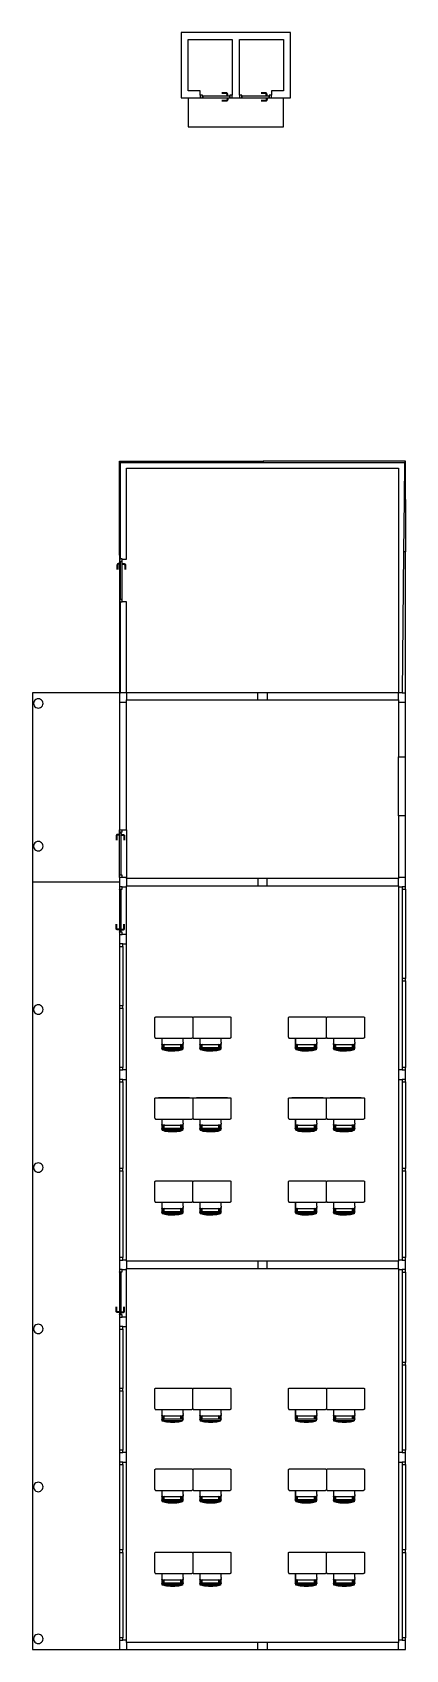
# Model space of a CAD drawing. Header units: metres. Extents: x -2 to 5.8, y -17.4 to 16.6.
import ezdxf

# ---------------------------------------------------------------- set-up
doc = ezdxf.new("R2010")
doc.units = ezdxf.units.M
doc.layers.add('SectionCutEdges', color=7, linetype='Continuous')

msp = doc.modelspace()

# ---------------------------------------------------------------- linework, layer by layer
for p, q in [((2.075, 15.374), (1.985, 15.374)), ((2.074, 15.356), (1.985, 15.356)), ((2.077, 15.356), (2.074, 15.356)), ((2.079, 15.374), (2.075, 15.374)), ((2.08, 15.355), (2.077, 15.356)), ((2.077, 15.304), (2.077, 15.309)), ((2.084, 15.373), (2.079, 15.374)), ((2.082, 15.354), (2.08, 15.355)), ((2.084, 15.353), (2.082, 15.354)), ((2.088, 15.371), (2.084, 15.373)), ((2.086, 15.352), (2.084, 15.353)), ((2.088, 15.35), (2.086, 15.352)), ((2.092, 15.369), (2.088, 15.371)), ((2.09, 15.348), (2.088, 15.35)), ((2.091, 15.345), (2.09, 15.348)), ((2.092, 15.343), (2.091, 15.345)), ((2.096, 15.366), (2.092, 15.369)), ((2.093, 15.34), (2.092, 15.343)), ((2.093, 15.337), (2.093, 15.34)), ((2.094, 15.334), (2.093, 15.337)), ((2.094, 15.309), (2.094, 15.334)), ((2.099, 15.362), (2.096, 15.366)), ((2.102, 15.359), (2.099, 15.362)), ((2.104, 15.354), (2.102, 15.359)), ((2.106, 15.35), (2.104, 15.354)), ((2.108, 15.345), (2.106, 15.35)), ((2.109, 15.34), (2.108, 15.345)), ((2.109, 15.335), (2.109, 15.34)), ((2.109, 15.309), (2.109, 15.335)), ((2.125, 15.304), (2.125, 15.309)), ((2.9, 15.374), (2.81, 15.374)), ((2.899, 15.356), (2.81, 15.356)), ((2.902, 15.356), (2.899, 15.356)), ((2.904, 15.374), (2.9, 15.374)), ((2.905, 15.355), (2.902, 15.356)), ((2.902, 15.304), (2.902, 15.309)), ((2.909, 15.373), (2.904, 15.374)), ((2.907, 15.354), (2.905, 15.355)), ((2.909, 15.353), (2.907, 15.354)), ((2.913, 15.371), (2.909, 15.373)), ((2.911, 15.352), (2.909, 15.353)), ((2.913, 15.35), (2.911, 15.352)), ((2.917, 15.369), (2.913, 15.371)), ((2.915, 15.348), (2.913, 15.35)), ((2.916, 15.345), (2.915, 15.348)), ((2.917, 15.343), (2.916, 15.345)), ((2.921, 15.366), (2.917, 15.369)), ((2.918, 15.34), (2.917, 15.343)), ((2.918, 15.337), (2.918, 15.34)), ((2.919, 15.334), (2.918, 15.337)), ((2.919, 15.309), (2.919, 15.334)), ((2.924, 15.362), (2.921, 15.366)), ((2.927, 15.359), (2.924, 15.362)), ((2.929, 15.354), (2.927, 15.359)), ((2.931, 15.35), (2.929, 15.354)), ((2.933, 15.345), (2.931, 15.35)), ((2.934, 15.34), (2.933, 15.345)), ((2.934, 15.335), (2.934, 15.34)), ((2.934, 15.309), (2.934, 15.335)), ((2.95, 15.304), (2.95, 15.309)), ((1.279, 15.264), (1.279, 14.654)), ((1.582, 15.264), (1.579, 15.264)), ((2.074, 15.212), (1.985, 15.212)), ((2.075, 15.194), (1.985, 15.194)), ((2.077, 15.212), (2.074, 15.212)), ((2.079, 15.194), (2.075, 15.194)), ((2.077, 15.264), (2.077, 15.258)), ((2.08, 15.212), (2.077, 15.212)), ((2.084, 15.195), (2.079, 15.194)), ((2.082, 15.213), (2.08, 15.212)), ((2.084, 15.215), (2.082, 15.213)), ((2.086, 15.216), (2.084, 15.215)), ((2.088, 15.197), (2.084, 15.195)), ((2.088, 15.218), (2.086, 15.216)), ((2.09, 15.22), (2.088, 15.218)), ((2.092, 15.199), (2.088, 15.197)), ((2.091, 15.223), (2.09, 15.22)), ((2.092, 15.225), (2.091, 15.223)), ((2.093, 15.228), (2.092, 15.225)), ((2.096, 15.202), (2.092, 15.199)), ((2.094, 15.234), (2.093, 15.231)), ((2.093, 15.231), (2.093, 15.228)), ((2.094, 15.258), (2.094, 15.234)), ((2.099, 15.205), (2.096, 15.202)), ((2.102, 15.209), (2.099, 15.205)), ((2.104, 15.214), (2.102, 15.209)), ((2.106, 15.218), (2.104, 15.214)), ((2.108, 15.223), (2.106, 15.218)), ((2.109, 15.228), (2.108, 15.223)), ((2.109, 15.258), (2.109, 15.233)), ((2.109, 15.233), (2.109, 15.228)), ((2.125, 15.264), (2.125, 15.258)), ((2.154, 15.264), (2.151, 15.264)), ((2.407, 15.264), (2.404, 15.264)), ((2.899, 15.212), (2.81, 15.212)), ((2.9, 15.194), (2.81, 15.194)), ((2.902, 15.212), (2.899, 15.212)), ((2.904, 15.194), (2.9, 15.194)), ((2.902, 15.264), (2.902, 15.258)), ((2.905, 15.212), (2.902, 15.212)), ((2.909, 15.195), (2.904, 15.194)), ((2.907, 15.213), (2.905, 15.212)), ((2.909, 15.215), (2.907, 15.213)), ((2.911, 15.216), (2.909, 15.215)), ((2.913, 15.197), (2.909, 15.195)), ((2.913, 15.218), (2.911, 15.216)), ((2.915, 15.22), (2.913, 15.218)), ((2.917, 15.199), (2.913, 15.197)), ((2.916, 15.223), (2.915, 15.22)), ((2.917, 15.225), (2.916, 15.223)), ((2.918, 15.228), (2.917, 15.225)), ((2.921, 15.202), (2.917, 15.199)), ((2.919, 15.234), (2.918, 15.231)), ((2.918, 15.231), (2.918, 15.228)), ((2.919, 15.258), (2.919, 15.234)), ((2.924, 15.205), (2.921, 15.202)), ((2.927, 15.209), (2.924, 15.205)), ((2.929, 15.214), (2.927, 15.209)), ((2.931, 15.218), (2.929, 15.214)), ((2.933, 15.223), (2.931, 15.218)), ((2.934, 15.228), (2.933, 15.223)), ((2.934, 15.258), (2.934, 15.233)), ((2.934, 15.233), (2.934, 15.228)), ((2.95, 15.264), (2.95, 15.258)), ((2.979, 15.264), (2.976, 15.264)), ((3.279, 14.654), (3.279, 15.264)), ((1.279, 14.654), (3.279, 14.654)), ((-0.145, 7.623), (-0.145, 7.598)), ((-0.145, 7.598), (2.852, 7.598)), ((-0.145, 5.646), (-0.145, 7.598)), ((-0.021, 7.473), (5.699, 7.473)), ((-0.021, 5.563), (-0.021, 7.473)), ((5.699, 7.473), (5.699, 2.753)), ((5.816, 6.817), (5.804, 5.717)), ((5.849, 6.817), (5.849, 5.717)), ((-0.22, 5.445), (-0.221, 5.441)), ((-0.218, 5.45), (-0.22, 5.445)), ((-0.216, 5.454), (-0.218, 5.45)), ((-0.213, 5.457), (-0.216, 5.454)), ((-0.209, 5.461), (-0.213, 5.457)), ((-0.205, 5.464), (-0.209, 5.461)), ((-0.201, 5.466), (-0.205, 5.464)), ((-0.201, 5.444), (-0.202, 5.441)), ((-0.197, 5.468), (-0.201, 5.466)), ((-0.2, 5.446), (-0.201, 5.444)), ((-0.199, 5.448), (-0.2, 5.446)), ((-0.197, 5.45), (-0.199, 5.448)), ((-0.192, 5.47), (-0.197, 5.468)), ((-0.195, 5.451), (-0.197, 5.45)), ((-0.192, 5.453), (-0.195, 5.451)), ((-0.187, 5.47), (-0.192, 5.47)), ((-0.19, 5.454), (-0.192, 5.453)), ((-0.187, 5.455), (-0.19, 5.454)), ((-0.182, 5.471), (-0.187, 5.47)), ((-0.184, 5.455), (-0.187, 5.455)), ((-0.181, 5.455), (-0.184, 5.455)), ((-0.171, 5.471), (-0.182, 5.471)), ((-0.171, 5.455), (-0.181, 5.455)), ((-0.171, 5.516), (-0.171, 5.471)), ((-0.171, 5.471), (-0.171, 5.47)), ((-0.156, 5.471), (-0.171, 5.471)), ((-0.171, 5.455), (-0.171, 4.713)), ((-0.156, 5.455), (-0.171, 5.455)), ((-0.151, 5.487), (-0.156, 5.487)), ((-0.111, 5.563), (-0.021, 5.563)), ((-0.111, 5.487), (-0.105, 5.487)), ((-0.105, 5.471), (-0.08, 5.471)), ((-0.105, 5.455), (-0.081, 5.455)), ((-0.081, 5.455), (-0.078, 5.455)), ((-0.08, 5.471), (-0.075, 5.47)), ((-0.078, 5.455), (-0.075, 5.455)), ((-0.075, 5.47), (-0.07, 5.47)), ((-0.075, 5.455), (-0.072, 5.454)), ((-0.072, 5.454), (-0.07, 5.453)), ((-0.07, 5.47), (-0.065, 5.468)), ((-0.07, 5.453), (-0.067, 5.451)), ((-0.067, 5.451), (-0.065, 5.45)), ((-0.065, 5.468), (-0.061, 5.466)), ((-0.065, 5.45), (-0.063, 5.448)), ((-0.063, 5.448), (-0.062, 5.446)), ((-0.062, 5.446), (-0.06, 5.444)), ((-0.061, 5.466), (-0.056, 5.464)), ((-0.06, 5.444), (-0.059, 5.441)), ((-0.056, 5.464), (-0.052, 5.461)), ((-0.052, 5.461), (-0.049, 5.457)), ((-0.049, 5.457), (-0.046, 5.454)), ((-0.046, 5.454), (-0.044, 5.45)), ((-0.044, 5.45), (-0.042, 5.445)), ((-0.042, 5.445), (-0.041, 5.441)), ((-0.221, 5.441), (-0.221, 5.437)), ((-0.221, 5.437), (-0.221, 5.347)), ((-0.202, 5.441), (-0.203, 5.439)), ((-0.203, 5.439), (-0.203, 5.436)), ((-0.203, 5.436), (-0.203, 5.347)), ((-0.151, 5.439), (-0.156, 5.439)), ((-0.111, 5.439), (-0.105, 5.439)), ((-0.059, 5.441), (-0.059, 5.439)), ((-0.059, 5.439), (-0.059, 5.436)), ((-0.059, 5.436), (-0.059, 5.347)), ((-0.041, 5.441), (-0.041, 5.437)), ((-0.041, 5.437), (-0.041, 5.347)), ((-0.021, 4.663), (-0.111, 4.663)), ((-0.021, 2.753), (-0.021, 4.663)), ((-0.171, 2.753), (-2.001, 2.753)), ((-2.001, 2.753), (-2.001, -1.232)), ((5.699, 0.163), (5.699, 1.403)), ((-0.24, -0.253), (-0.241, -0.257)), ((-0.241, -0.257), (-0.241, -0.261)), ((-0.241, -0.261), (-0.241, -0.351)), ((-0.238, -0.248), (-0.24, -0.253)), ((-0.236, -0.244), (-0.238, -0.248)), ((-0.233, -0.241), (-0.236, -0.244)), ((-0.229, -0.237), (-0.233, -0.241)), ((-0.225, -0.234), (-0.229, -0.237)), ((-0.221, -0.232), (-0.225, -0.234)), ((-0.222, -0.257), (-0.223, -0.259)), ((-0.223, -0.259), (-0.223, -0.262)), ((-0.223, -0.262), (-0.223, -0.351)), ((-0.221, -0.254), (-0.222, -0.257)), ((-0.217, -0.23), (-0.221, -0.232)), ((-0.22, -0.252), (-0.221, -0.254)), ((-0.219, -0.25), (-0.22, -0.252)), ((-0.217, -0.248), (-0.219, -0.25)), ((-0.212, -0.228), (-0.217, -0.23)), ((-0.215, -0.247), (-0.217, -0.248)), ((-0.212, -0.245), (-0.215, -0.247)), ((-0.207, -0.228), (-0.212, -0.228)), ((-0.21, -0.244), (-0.212, -0.245)), ((-0.207, -0.243), (-0.21, -0.244)), ((-0.202, -0.227), (-0.207, -0.228)), ((-0.204, -0.243), (-0.207, -0.243)), ((-0.201, -0.243), (-0.204, -0.243)), ((-0.176, -0.227), (-0.202, -0.227)), ((-0.176, -0.243), (-0.201, -0.243)), ((-0.171, -0.211), (-0.176, -0.211)), ((-0.171, -0.259), (-0.176, -0.259)), ((-0.171, -0.185), (-0.171, -0.182)), ((-0.131, -0.211), (-0.125, -0.211)), ((-0.131, -0.259), (-0.125, -0.259)), ((-0.125, -0.227), (-0.1, -0.227)), ((-0.125, -0.243), (-0.101, -0.243)), ((-0.101, -0.243), (-0.098, -0.243)), ((-0.1, -0.227), (-0.095, -0.228)), ((-0.098, -0.243), (-0.095, -0.243)), ((-0.095, -0.228), (-0.09, -0.228)), ((-0.095, -0.243), (-0.092, -0.244)), ((-0.092, -0.244), (-0.09, -0.245)), ((-0.09, -0.228), (-0.085, -0.23)), ((-0.09, -0.245), (-0.087, -0.247)), ((-0.087, -0.247), (-0.085, -0.248)), ((-0.085, -0.23), (-0.081, -0.232)), ((-0.085, -0.248), (-0.083, -0.25)), ((-0.083, -0.25), (-0.082, -0.252)), ((-0.082, -0.252), (-0.08, -0.254)), ((-0.081, -0.232), (-0.076, -0.234)), ((-0.08, -0.254), (-0.079, -0.257)), ((-0.079, -0.257), (-0.079, -0.259)), ((-0.079, -0.259), (-0.079, -0.262)), ((-0.079, -0.262), (-0.079, -0.351)), ((-0.076, -0.234), (-0.072, -0.237)), ((-0.072, -0.237), (-0.069, -0.241)), ((-0.069, -0.241), (-0.066, -0.244)), ((-0.066, -0.244), (-0.064, -0.248)), ((-0.064, -0.248), (-0.062, -0.253)), ((-0.062, -0.253), (-0.061, -0.257)), ((-0.061, -0.257), (-0.061, -0.261)), ((-0.061, -0.261), (-0.061, -0.351)), ((-0.021, -0.132), (-0.021, -1.132)), ((-2.001, -1.232), (-2.001, -17.377)), ((-0.171, -1.232), (-2.001, -1.232)), ((-0.171, -1.082), (-0.171, -1.079)), ((-0.021, -2.332), (-0.021, -1.332)), ((5.699, -1.332), (5.699, -5.182)), ((-0.171, -1.385), (-0.171, -1.382)), ((5.849, -1.383), (5.849, -3.257)), ((-0.241, -2.203), (-0.241, -2.113)), ((-0.241, -2.207), (-0.241, -2.203)), ((-0.24, -2.211), (-0.241, -2.207)), ((-0.238, -2.216), (-0.24, -2.211)), ((-0.236, -2.22), (-0.238, -2.216)), ((-0.233, -2.223), (-0.236, -2.22)), ((-0.229, -2.227), (-0.233, -2.223)), ((-0.225, -2.23), (-0.229, -2.227)), ((-0.221, -2.232), (-0.225, -2.23)), ((-0.223, -2.202), (-0.223, -2.113)), ((-0.223, -2.205), (-0.223, -2.202)), ((-0.222, -2.207), (-0.223, -2.205)), ((-0.221, -2.21), (-0.222, -2.207)), ((-0.22, -2.212), (-0.221, -2.21)), ((-0.217, -2.234), (-0.221, -2.232)), ((-0.219, -2.214), (-0.22, -2.212)), ((-0.217, -2.216), (-0.219, -2.214)), ((-0.215, -2.217), (-0.217, -2.216)), ((-0.212, -2.236), (-0.217, -2.234)), ((-0.212, -2.219), (-0.215, -2.217)), ((-0.21, -2.22), (-0.212, -2.219)), ((-0.207, -2.236), (-0.212, -2.236)), ((-0.207, -2.221), (-0.21, -2.22)), ((-0.204, -2.221), (-0.207, -2.221)), ((-0.202, -2.237), (-0.207, -2.236)), ((-0.201, -2.221), (-0.204, -2.221)), ((-0.176, -2.237), (-0.202, -2.237)), ((-0.176, -2.221), (-0.201, -2.221)), ((-0.171, -2.205), (-0.176, -2.205)), ((-0.171, -2.253), (-0.176, -2.253)), ((-0.171, -2.282), (-0.171, -2.279)), ((-0.131, -2.205), (-0.125, -2.205)), ((-0.131, -2.253), (-0.125, -2.253)), ((-0.125, -2.221), (-0.101, -2.221)), ((-0.125, -2.237), (-0.1, -2.237)), ((-0.101, -2.221), (-0.098, -2.221)), ((-0.1, -2.237), (-0.095, -2.236)), ((-0.098, -2.221), (-0.095, -2.221)), ((-0.095, -2.221), (-0.092, -2.22)), ((-0.095, -2.236), (-0.09, -2.236)), ((-0.092, -2.22), (-0.09, -2.219)), ((-0.09, -2.219), (-0.087, -2.217)), ((-0.09, -2.236), (-0.085, -2.234)), ((-0.087, -2.217), (-0.085, -2.216)), ((-0.085, -2.216), (-0.083, -2.214)), ((-0.085, -2.234), (-0.081, -2.232)), ((-0.083, -2.214), (-0.082, -2.212)), ((-0.082, -2.212), (-0.08, -2.21)), ((-0.081, -2.232), (-0.076, -2.23)), ((-0.08, -2.21), (-0.079, -2.207)), ((-0.079, -2.202), (-0.079, -2.113)), ((-0.079, -2.205), (-0.079, -2.202)), ((-0.079, -2.207), (-0.079, -2.205)), ((-0.076, -2.23), (-0.072, -2.227)), ((-0.072, -2.227), (-0.069, -2.223)), ((-0.069, -2.223), (-0.066, -2.22)), ((-0.066, -2.22), (-0.064, -2.216)), ((-0.064, -2.216), (-0.062, -2.211)), ((-0.062, -2.211), (-0.061, -2.207)), ((-0.061, -2.203), (-0.061, -2.113)), ((-0.061, -2.207), (-0.061, -2.203)), ((-0.095, -2.583), (-0.095, -3.832)), ((-0.021, -5.182), (-0.021, -2.532)), ((5.849, -3.307), (5.849, -5.131)), ((-0.095, -3.882), (-0.095, -5.131)), ((0.576, -4.084), (0.577, -4.081)), ((0.577, -4.079), (0.579, -4.076)), ((0.577, -4.081), (0.577, -4.079)), ((0.579, -4.076), (0.58, -4.074)), ((0.58, -4.074), (0.582, -4.072)), ((0.582, -4.072), (0.584, -4.07)), ((0.584, -4.07), (0.586, -4.069)), ((0.586, -4.069), (0.588, -4.068)), ((0.588, -4.068), (0.591, -4.067)), ((0.591, -4.067), (0.593, -4.066)), ((0.593, -4.066), (0.596, -4.066)), ((0.596, -4.066), (0.649, -4.066)), ((0.649, -4.066), (0.656, -4.065)), ((0.649, -4.066), (1.303, -4.066)), ((0.656, -4.065), (0.665, -4.064)), ((0.665, -4.064), (1.288, -4.064)), ((1.288, -4.064), (1.296, -4.065)), ((1.296, -4.065), (1.303, -4.066)), ((1.303, -4.066), (1.356, -4.066)), ((1.356, -4.066), (1.358, -4.066)), ((1.358, -4.066), (1.361, -4.067)), ((1.361, -4.067), (1.363, -4.068)), ((1.363, -4.068), (1.366, -4.069)), ((1.366, -4.069), (1.368, -4.07)), ((1.368, -4.07), (1.37, -4.072)), ((1.37, -4.072), (1.372, -4.074)), ((1.372, -4.074), (1.373, -4.076)), ((1.373, -4.076), (1.374, -4.079)), ((1.374, -4.079), (1.375, -4.081)), ((1.375, -4.081), (1.376, -4.084)), ((1.376, -4.084), (1.377, -4.081)), ((1.377, -4.079), (1.379, -4.076)), ((1.377, -4.081), (1.377, -4.079)), ((1.379, -4.076), (1.38, -4.074)), ((1.38, -4.074), (1.382, -4.072)), ((1.382, -4.072), (1.384, -4.07)), ((1.384, -4.07), (1.386, -4.069)), ((1.386, -4.069), (1.388, -4.068)), ((1.388, -4.068), (1.391, -4.067)), ((1.391, -4.067), (1.393, -4.066)), ((1.393, -4.066), (1.396, -4.066)), ((1.396, -4.066), (1.449, -4.066)), ((1.449, -4.066), (1.456, -4.065)), ((1.449, -4.066), (2.103, -4.066)), ((1.456, -4.065), (1.465, -4.064)), ((1.465, -4.064), (2.088, -4.064)), ((2.088, -4.064), (2.096, -4.065)), ((2.096, -4.065), (2.103, -4.066)), ((2.103, -4.066), (2.156, -4.066)), ((2.156, -4.066), (2.158, -4.066)), ((2.158, -4.066), (2.161, -4.067)), ((2.161, -4.067), (2.163, -4.068)), ((2.163, -4.068), (2.166, -4.069)), ((2.166, -4.069), (2.168, -4.07)), ((2.168, -4.07), (2.17, -4.072)), ((2.17, -4.072), (2.172, -4.074)), ((2.172, -4.074), (2.173, -4.076)), ((2.173, -4.076), (2.174, -4.079)), ((2.174, -4.079), (2.175, -4.081)), ((2.175, -4.081), (2.176, -4.084)), ((3.386, -4.084), (3.387, -4.081)), ((3.387, -4.079), (3.389, -4.076)), ((3.387, -4.081), (3.387, -4.079)), ((3.389, -4.076), (3.39, -4.074)), ((3.39, -4.074), (3.392, -4.072)), ((3.392, -4.072), (3.394, -4.07)), ((3.394, -4.07), (3.396, -4.069)), ((3.396, -4.069), (3.398, -4.068)), ((3.398, -4.068), (3.401, -4.067)), ((3.401, -4.067), (3.403, -4.066)), ((3.403, -4.066), (3.406, -4.066)), ((3.406, -4.066), (3.459, -4.066)), ((3.459, -4.066), (3.466, -4.065)), ((3.459, -4.066), (4.113, -4.066)), ((3.466, -4.065), (3.475, -4.064)), ((3.475, -4.064), (4.098, -4.064)), ((4.098, -4.064), (4.106, -4.065)), ((4.106, -4.065), (4.113, -4.066)), ((4.113, -4.066), (4.166, -4.066)), ((4.166, -4.066), (4.168, -4.066)), ((4.168, -4.066), (4.171, -4.067)), ((4.171, -4.067), (4.173, -4.068)), ((4.173, -4.068), (4.176, -4.069)), ((4.176, -4.069), (4.178, -4.07)), ((4.178, -4.07), (4.18, -4.072)), ((4.18, -4.072), (4.182, -4.074)), ((4.182, -4.074), (4.183, -4.076)), ((4.183, -4.076), (4.184, -4.079)), ((4.184, -4.079), (4.185, -4.081)), ((4.185, -4.081), (4.186, -4.084)), ((4.186, -4.084), (4.187, -4.081)), ((4.187, -4.079), (4.189, -4.076)), ((4.187, -4.081), (4.187, -4.079)), ((4.189, -4.076), (4.19, -4.074)), ((4.19, -4.074), (4.192, -4.072)), ((4.192, -4.072), (4.194, -4.07)), ((4.194, -4.07), (4.196, -4.069)), ((4.196, -4.069), (4.198, -4.068)), ((4.198, -4.068), (4.201, -4.067)), ((4.201, -4.067), (4.203, -4.066)), ((4.203, -4.066), (4.206, -4.066)), ((4.206, -4.066), (4.259, -4.066)), ((4.259, -4.066), (4.266, -4.065)), ((4.259, -4.066), (4.913, -4.066)), ((4.266, -4.065), (4.275, -4.064)), ((4.275, -4.064), (4.898, -4.064)), ((4.898, -4.064), (4.906, -4.065)), ((4.906, -4.065), (4.913, -4.066)), ((4.913, -4.066), (4.966, -4.066)), ((4.966, -4.066), (4.968, -4.066)), ((4.968, -4.066), (4.971, -4.067)), ((4.971, -4.067), (4.973, -4.068)), ((4.973, -4.068), (4.976, -4.069)), ((4.976, -4.069), (4.978, -4.07)), ((4.978, -4.07), (4.98, -4.072)), ((4.98, -4.072), (4.982, -4.074)), ((4.982, -4.074), (4.983, -4.076)), ((4.983, -4.076), (4.984, -4.079)), ((4.984, -4.079), (4.985, -4.081)), ((4.985, -4.081), (4.986, -4.084)), ((0.576, -4.086), (0.576, -4.084)), ((0.576, -4.496), (0.576, -4.086)), ((1.376, -4.084), (1.376, -4.086)), ((1.376, -4.086), (1.376, -4.084)), ((1.376, -4.086), (1.376, -4.496)), ((2.176, -4.084), (2.176, -4.086)), ((2.176, -4.086), (2.176, -4.496)), ((3.386, -4.086), (3.386, -4.084)), ((3.386, -4.496), (3.386, -4.086)), ((4.186, -4.086), (4.186, -4.084)), ((4.186, -4.084), (4.186, -4.086)), ((4.186, -4.496), (4.186, -4.086)), ((4.986, -4.084), (4.986, -4.086)), ((4.986, -4.086), (4.986, -4.496)), ((0.576, -4.496), (0.576, -4.499)), ((0.576, -4.499), (0.577, -4.501)), ((0.577, -4.501), (0.577, -4.504)), ((0.577, -4.504), (0.579, -4.506)), ((0.579, -4.506), (0.58, -4.508)), ((0.58, -4.508), (0.582, -4.51)), ((0.582, -4.51), (0.584, -4.512)), ((0.584, -4.512), (0.586, -4.514)), ((0.586, -4.514), (0.588, -4.515)), ((0.588, -4.515), (0.591, -4.516)), ((0.591, -4.516), (0.593, -4.516)), ((0.593, -4.516), (0.596, -4.516)), ((0.596, -4.516), (0.719, -4.516)), ((0.719, -4.516), (0.719, -4.516)), ((0.719, -4.516), (0.72, -4.516)), ((0.719, -4.516), (0.719, -4.719)), ((0.719, -4.719), (0.719, -4.717)), ((0.719, -4.722), (0.719, -4.719)), ((0.72, -4.724), (0.719, -4.722)), ((0.72, -4.516), (0.72, -4.601)), ((0.72, -4.516), (1.172, -4.516)), ((0.72, -4.601), (0.72, -4.611)), ((0.72, -4.611), (0.72, -4.616)), ((0.72, -4.616), (0.72, -4.621)), ((0.72, -4.621), (0.72, -4.621)), ((0.72, -4.621), (0.72, -4.624)), ((0.72, -4.624), (0.72, -4.626)), ((0.72, -4.626), (0.72, -4.627)), ((0.72, -4.627), (0.72, -4.629)), ((0.72, -4.629), (0.72, -4.631)), ((0.72, -4.631), (0.72, -4.632)), ((0.72, -4.632), (0.72, -4.633)), ((0.72, -4.632), (0.72, -4.632)), ((0.72, -4.634), (0.72, -4.633)), ((0.72, -4.634), (0.72, -4.635)), ((0.72, -4.635), (0.72, -4.635)), ((0.72, -4.635), (0.72, -4.636)), ((0.72, -4.636), (0.72, -4.636)), ((0.72, -4.636), (0.72, -4.637)), ((0.72, -4.637), (0.72, -4.638)), ((0.72, -4.637), (0.72, -4.637)), ((0.72, -4.638), (0.72, -4.638)), ((0.72, -4.641), (0.72, -4.638)), ((0.72, -4.645), (0.72, -4.641)), ((0.72, -4.645), (0.72, -4.645)), ((0.72, -4.645), (0.72, -4.645)), ((0.72, -4.645), (0.72, -4.645)), ((0.72, -4.645), (0.722, -4.645)), ((0.722, -4.727), (0.72, -4.724)), ((0.722, -4.645), (0.724, -4.645)), ((0.724, -4.728), (0.722, -4.727)), ((0.724, -4.645), (0.727, -4.645)), ((0.727, -4.729), (0.724, -4.728)), ((0.727, -4.645), (0.73, -4.645)), ((0.729, -4.73), (0.727, -4.729)), ((0.73, -4.711), (0.729, -4.711)), ((0.729, -4.711), (0.729, -4.711)), ((0.729, -4.711), (0.729, -4.725)), ((0.729, -4.723), (0.729, -4.723)), ((0.729, -4.73), (0.729, -4.725)), ((0.729, -4.742), (0.729, -4.73)), ((0.73, -4.743), (0.729, -4.742)), ((0.729, -4.742), (0.729, -4.742)), ((0.729, -4.742), (0.729, -4.756)), ((0.73, -4.757), (0.729, -4.756)), ((0.73, -4.645), (0.733, -4.645)), ((0.731, -4.71), (0.73, -4.71)), ((0.73, -4.71), (0.73, -4.711)), ((0.731, -4.743), (0.73, -4.743)), ((0.73, -4.757), (0.73, -4.757)), ((0.731, -4.757), (0.73, -4.757)), ((0.732, -4.71), (0.731, -4.71)), ((0.732, -4.744), (0.731, -4.743)), ((0.732, -4.758), (0.731, -4.757)), ((0.733, -4.71), (0.732, -4.71)), ((0.734, -4.744), (0.732, -4.744)), ((0.734, -4.758), (0.732, -4.758)), ((0.733, -4.645), (0.736, -4.645)), ((0.734, -4.709), (0.733, -4.71)), ((0.733, -4.71), (0.733, -4.71)), ((0.736, -4.709), (0.734, -4.709)), ((0.736, -4.744), (0.734, -4.744)), ((0.736, -4.758), (0.734, -4.758)), ((0.736, -4.645), (0.738, -4.645)), ((0.738, -4.709), (0.736, -4.709)), ((0.736, -4.709), (0.736, -4.709)), ((0.738, -4.744), (0.736, -4.744)), ((0.738, -4.759), (0.736, -4.758)), ((0.738, -4.645), (0.74, -4.645)), ((0.74, -4.709), (0.738, -4.709)), ((0.738, -4.709), (0.738, -4.709)), ((0.74, -4.745), (0.738, -4.744)), ((0.74, -4.759), (0.738, -4.759)), ((0.74, -4.645), (0.742, -4.645)), ((0.74, -4.709), (0.74, -4.709)), ((0.741, -4.709), (0.74, -4.709)), ((0.742, -4.745), (0.74, -4.745)), ((0.743, -4.759), (0.74, -4.759)), ((0.742, -4.709), (0.741, -4.709)), ((0.742, -4.632), (0.742, -4.631)), ((0.742, -4.631), (0.742, -4.632)), ((0.742, -4.633), (0.742, -4.634)), ((0.742, -4.634), (0.742, -4.633)), ((0.742, -4.635), (0.742, -4.635)), ((0.742, -4.635), (0.742, -4.635)), ((0.742, -4.637), (0.742, -4.637)), ((0.742, -4.637), (0.742, -4.637)), ((0.742, -4.638), (0.742, -4.638)), ((0.742, -4.638), (0.742, -4.638)), ((0.742, -4.648), (0.742, -4.645)), ((0.742, -4.645), (0.742, -4.646)), ((0.742, -4.645), (0.742, -4.645)), ((0.742, -4.645), (0.742, -4.645)), ((0.742, -4.645), (0.743, -4.645)), ((0.742, -4.646), (0.742, -4.649)), ((0.742, -4.65), (0.742, -4.648)), ((0.742, -4.649), (0.742, -4.652)), ((0.742, -4.652), (0.742, -4.65)), ((0.742, -4.653), (0.742, -4.652)), ((0.742, -4.652), (0.742, -4.653)), ((0.742, -4.709), (0.742, -4.653)), ((0.742, -4.653), (0.742, -4.655)), ((0.742, -4.709), (0.742, -4.655)), ((0.743, -4.709), (0.742, -4.709)), ((0.742, -4.709), (0.742, -4.709)), ((0.742, -4.709), (0.742, -4.709)), ((0.743, -4.746), (0.742, -4.745)), ((0.743, -4.745), (0.742, -4.745)), ((0.743, -4.645), (0.745, -4.645)), ((0.744, -4.709), (0.743, -4.709)), ((0.746, -4.745), (0.743, -4.745)), ((0.743, -4.746), (0.743, -4.746)), ((0.746, -4.759), (0.743, -4.759)), ((0.745, -4.709), (0.744, -4.709)), ((0.745, -4.645), (0.748, -4.645)), ((0.747, -4.709), (0.745, -4.709)), ((0.748, -4.745), (0.746, -4.745)), ((0.748, -4.759), (0.746, -4.759)), ((0.747, -4.709), (0.748, -4.709)), ((0.748, -4.645), (0.751, -4.645)), ((0.748, -4.709), (0.751, -4.709)), ((0.751, -4.745), (0.748, -4.745)), ((0.751, -4.759), (0.748, -4.759)), ((0.751, -4.645), (0.755, -4.645)), ((0.751, -4.709), (0.755, -4.709)), ((1.137, -4.744), (0.751, -4.745)), ((0.751, -4.745), (0.751, -4.759)), ((0.761, -4.759), (0.751, -4.759)), ((0.755, -4.645), (0.758, -4.645)), ((0.755, -4.709), (0.758, -4.709)), ((0.758, -4.645), (0.761, -4.645)), ((0.758, -4.709), (0.761, -4.709)), ((0.761, -4.645), (0.764, -4.645)), ((0.761, -4.709), (0.764, -4.709)), ((0.761, -4.759), (0.761, -4.759)), ((0.764, -4.76), (0.761, -4.759)), ((0.764, -4.759), (0.761, -4.759)), ((0.764, -4.645), (0.766, -4.645)), ((0.764, -4.709), (0.766, -4.709)), ((0.772, -4.759), (0.764, -4.759)), ((0.764, -4.76), (0.787, -4.767)), ((0.766, -4.645), (0.767, -4.645)), ((0.766, -4.709), (0.766, -4.709)), ((0.766, -4.709), (0.767, -4.709)), ((0.767, -4.645), (0.768, -4.645)), ((0.767, -4.709), (0.768, -4.709)), ((0.768, -4.631), (0.768, -4.632)), ((0.768, -4.633), (0.768, -4.634)), ((0.768, -4.635), (0.768, -4.635)), ((0.768, -4.637), (0.768, -4.637)), ((0.768, -4.638), (0.768, -4.638)), ((0.768, -4.645), (1.124, -4.645)), ((0.768, -4.709), (0.768, -4.645)), ((0.768, -4.709), (1.124, -4.708)), ((0.779, -4.759), (0.772, -4.759)), ((0.782, -4.759), (0.779, -4.759)), ((0.801, -4.759), (0.782, -4.759)), ((0.813, -4.759), (0.801, -4.759)), ((0.826, -4.759), (0.813, -4.759)), ((0.854, -4.759), (0.826, -4.759)), ((0.859, -4.759), (0.854, -4.759)), ((0.901, -4.759), (0.859, -4.759)), ((0.925, -4.759), (0.901, -4.759)), ((0.977, -4.759), (0.925, -4.759)), ((0.998, -4.759), (0.977, -4.759)), ((1.043, -4.758), (0.998, -4.759)), ((1.044, -4.758), (1.043, -4.758)), ((1.075, -4.758), (1.044, -4.758)), ((1.085, -4.758), (1.075, -4.758)), ((1.098, -4.758), (1.085, -4.758)), ((1.116, -4.758), (1.098, -4.758)), ((1.109, -4.767), (1.13, -4.76)), ((1.116, -4.758), (1.116, -4.758)), ((1.125, -4.758), (1.116, -4.758)), ((1.124, -4.632), (1.124, -4.631)), ((1.124, -4.634), (1.124, -4.633)), ((1.124, -4.635), (1.124, -4.635)), ((1.124, -4.637), (1.124, -4.637)), ((1.124, -4.638), (1.124, -4.638)), ((1.124, -4.645), (1.125, -4.645)), ((1.124, -4.708), (1.124, -4.645)), ((1.124, -4.708), (1.125, -4.708)), ((1.125, -4.645), (1.126, -4.645)), ((1.125, -4.708), (1.126, -4.708)), ((1.131, -4.758), (1.125, -4.758)), ((1.126, -4.645), (1.128, -4.645)), ((1.126, -4.708), (1.128, -4.708)), ((1.128, -4.645), (1.131, -4.645)), ((1.128, -4.708), (1.131, -4.708)), ((1.13, -4.76), (1.133, -4.759)), ((1.131, -4.645), (1.134, -4.645)), ((1.131, -4.708), (1.134, -4.708)), ((1.134, -4.758), (1.131, -4.758)), ((1.133, -4.759), (1.134, -4.758)), ((1.134, -4.645), (1.137, -4.645)), ((1.134, -4.708), (1.137, -4.708)), ((1.137, -4.758), (1.134, -4.758)), ((1.134, -4.758), (1.134, -4.758)), ((1.137, -4.645), (1.141, -4.645)), ((1.137, -4.708), (1.141, -4.708)), ((1.14, -4.744), (1.137, -4.744)), ((1.137, -4.744), (1.137, -4.758)), ((1.14, -4.758), (1.137, -4.758)), ((1.143, -4.744), (1.14, -4.744)), ((1.143, -4.758), (1.14, -4.758)), ((1.141, -4.645), (1.144, -4.645)), ((1.141, -4.708), (1.144, -4.708)), ((1.146, -4.744), (1.143, -4.744)), ((1.146, -4.758), (1.143, -4.758)), ((1.144, -4.645), (1.147, -4.645)), ((1.146, -4.708), (1.144, -4.708)), ((1.144, -4.708), (1.144, -4.708)), ((1.147, -4.708), (1.146, -4.708)), ((1.148, -4.744), (1.146, -4.744)), ((1.148, -4.758), (1.146, -4.758)), ((1.147, -4.632), (1.147, -4.631)), ((1.147, -4.633), (1.147, -4.634)), ((1.147, -4.635), (1.147, -4.635)), ((1.147, -4.637), (1.147, -4.637)), ((1.147, -4.638), (1.147, -4.638)), ((1.147, -4.645), (1.149, -4.645)), ((1.147, -4.708), (1.147, -4.707)), ((1.148, -4.708), (1.147, -4.708)), ((1.149, -4.708), (1.148, -4.708)), ((1.148, -4.708), (1.148, -4.708)), ((1.148, -4.708), (1.148, -4.708)), ((1.151, -4.743), (1.148, -4.744)), ((1.151, -4.758), (1.148, -4.758)), ((1.149, -4.645), (1.149, -4.645)), ((1.149, -4.645), (1.149, -4.645)), ((1.149, -4.645), (1.15, -4.645)), ((1.15, -4.708), (1.149, -4.708)), ((1.149, -4.708), (1.149, -4.708)), ((1.15, -4.632), (1.15, -4.631)), ((1.15, -4.634), (1.15, -4.633)), ((1.15, -4.635), (1.15, -4.635)), ((1.15, -4.637), (1.15, -4.637)), ((1.15, -4.638), (1.15, -4.638)), ((1.15, -4.646), (1.15, -4.645)), ((1.15, -4.645), (1.15, -4.645)), ((1.15, -4.645), (1.151, -4.645)), ((1.15, -4.65), (1.15, -4.646)), ((1.15, -4.653), (1.15, -4.65)), ((1.15, -4.656), (1.15, -4.653)), ((1.15, -4.658), (1.15, -4.656)), ((1.15, -4.659), (1.15, -4.658)), ((1.15, -4.66), (1.15, -4.659)), ((1.15, -4.675), (1.15, -4.66)), ((1.15, -4.69), (1.15, -4.675)), ((1.15, -4.702), (1.15, -4.69)), ((1.15, -4.708), (1.15, -4.702)), ((1.15, -4.708), (1.15, -4.708)), ((1.151, -4.708), (1.15, -4.708)), ((1.151, -4.645), (1.153, -4.645)), ((1.152, -4.708), (1.151, -4.708)), ((1.153, -4.743), (1.151, -4.743)), ((1.153, -4.757), (1.151, -4.758)), ((1.153, -4.708), (1.152, -4.708)), ((1.153, -4.645), (1.156, -4.645)), ((1.155, -4.708), (1.153, -4.708)), ((1.153, -4.708), (1.153, -4.708)), ((1.155, -4.743), (1.153, -4.743)), ((1.155, -4.757), (1.153, -4.757)), ((1.156, -4.708), (1.155, -4.708)), ((1.156, -4.742), (1.155, -4.743)), ((1.156, -4.757), (1.155, -4.757)), ((1.156, -4.645), (1.159, -4.645)), ((1.156, -4.709), (1.156, -4.708)), ((1.157, -4.709), (1.156, -4.709)), ((1.158, -4.742), (1.156, -4.742)), ((1.158, -4.756), (1.156, -4.757)), ((1.158, -4.709), (1.157, -4.709)), ((1.159, -4.709), (1.158, -4.709)), ((1.159, -4.742), (1.158, -4.742)), ((1.159, -4.756), (1.158, -4.756)), ((1.159, -4.645), (1.162, -4.645)), ((1.159, -4.71), (1.159, -4.709)), ((1.159, -4.71), (1.159, -4.71)), ((1.159, -4.71), (1.159, -4.729)), ((1.162, -4.729), (1.159, -4.729)), ((1.159, -4.729), (1.159, -4.741)), ((1.159, -4.741), (1.159, -4.742)), ((1.159, -4.741), (1.159, -4.741)), ((1.159, -4.741), (1.159, -4.755)), ((1.159, -4.755), (1.159, -4.756)), ((1.159, -4.756), (1.159, -4.756)), ((1.162, -4.645), (1.165, -4.645)), ((1.165, -4.728), (1.162, -4.729)), ((1.165, -4.645), (1.167, -4.645)), ((1.167, -4.727), (1.165, -4.728)), ((1.167, -4.645), (1.169, -4.645)), ((1.169, -4.725), (1.167, -4.727)), ((1.169, -4.645), (1.171, -4.645)), ((1.169, -4.714), (1.169, -4.715)), ((1.169, -4.715), (1.17, -4.717)), ((1.169, -4.717), (1.169, -4.72)), ((1.169, -4.717), (1.169, -4.717)), ((1.169, -4.72), (1.169, -4.722)), ((1.17, -4.722), (1.169, -4.725)), ((1.171, -4.72), (1.17, -4.722)), ((1.171, -4.632), (1.171, -4.631)), ((1.171, -4.634), (1.171, -4.633)), ((1.171, -4.635), (1.171, -4.635)), ((1.171, -4.637), (1.171, -4.637)), ((1.171, -4.638), (1.171, -4.638)), ((1.171, -4.648), (1.171, -4.645)), ((1.171, -4.645), (1.171, -4.645)), ((1.171, -4.645), (1.172, -4.645)), ((1.171, -4.65), (1.171, -4.648)), ((1.171, -4.652), (1.171, -4.65)), ((1.171, -4.653), (1.171, -4.652)), ((1.171, -4.72), (1.171, -4.653)), ((1.172, -4.601), (1.172, -4.516)), ((1.172, -4.516), (1.356, -4.516)), ((1.172, -4.601), (1.172, -4.621)), ((1.172, -4.624), (1.172, -4.621)), ((1.172, -4.626), (1.172, -4.624)), ((1.172, -4.629), (1.172, -4.626)), ((1.172, -4.631), (1.172, -4.629)), ((1.172, -4.631), (1.172, -4.632)), ((1.172, -4.632), (1.172, -4.633)), ((1.172, -4.634), (1.172, -4.633)), ((1.172, -4.634), (1.172, -4.635)), ((1.172, -4.635), (1.172, -4.635)), ((1.172, -4.635), (1.172, -4.636)), ((1.172, -4.636), (1.172, -4.637)), ((1.172, -4.637), (1.172, -4.637)), ((1.172, -4.637), (1.172, -4.638)), ((1.172, -4.638), (1.172, -4.638)), ((1.172, -4.645), (1.172, -4.638)), ((1.358, -4.516), (1.356, -4.516)), ((1.361, -4.516), (1.358, -4.516)), ((1.363, -4.515), (1.361, -4.516)), ((1.366, -4.514), (1.363, -4.515)), ((1.368, -4.512), (1.366, -4.514)), ((1.37, -4.51), (1.368, -4.512)), ((1.372, -4.508), (1.37, -4.51)), ((1.373, -4.506), (1.372, -4.508)), ((1.374, -4.504), (1.373, -4.506)), ((1.375, -4.501), (1.374, -4.504)), ((1.376, -4.499), (1.375, -4.501)), ((1.376, -4.496), (1.376, -4.499)), ((1.376, -4.496), (1.376, -4.499)), ((1.376, -4.499), (1.377, -4.501)), ((1.377, -4.501), (1.377, -4.504)), ((1.377, -4.504), (1.379, -4.506)), ((1.379, -4.506), (1.38, -4.508)), ((1.38, -4.508), (1.382, -4.51)), ((1.382, -4.51), (1.384, -4.512)), ((1.384, -4.512), (1.386, -4.514)), ((1.386, -4.514), (1.388, -4.515)), ((1.388, -4.515), (1.391, -4.516)), ((1.391, -4.516), (1.393, -4.516)), ((1.393, -4.516), (1.396, -4.516)), ((1.396, -4.516), (1.519, -4.516)), ((1.519, -4.516), (1.519, -4.516)), ((1.519, -4.516), (1.52, -4.516)), ((1.519, -4.516), (1.519, -4.719)), ((1.519, -4.719), (1.519, -4.717)), ((1.519, -4.722), (1.519, -4.719)), ((1.52, -4.724), (1.519, -4.722)), ((1.52, -4.516), (1.52, -4.601)), ((1.52, -4.516), (1.972, -4.516)), ((1.52, -4.601), (1.52, -4.611)), ((1.52, -4.611), (1.52, -4.616)), ((1.52, -4.616), (1.52, -4.621)), ((1.52, -4.621), (1.52, -4.621)), ((1.52, -4.621), (1.52, -4.624)), ((1.52, -4.624), (1.52, -4.626)), ((1.52, -4.626), (1.52, -4.627)), ((1.52, -4.627), (1.52, -4.629)), ((1.52, -4.629), (1.52, -4.631)), ((1.52, -4.631), (1.52, -4.632)), ((1.52, -4.632), (1.52, -4.633)), ((1.52, -4.632), (1.52, -4.632)), ((1.52, -4.634), (1.52, -4.633)), ((1.52, -4.634), (1.52, -4.635)), ((1.52, -4.635), (1.52, -4.635)), ((1.52, -4.635), (1.52, -4.636)), ((1.52, -4.636), (1.52, -4.636)), ((1.52, -4.636), (1.52, -4.637)), ((1.52, -4.637), (1.52, -4.638)), ((1.52, -4.637), (1.52, -4.637)), ((1.52, -4.638), (1.52, -4.638)), ((1.52, -4.641), (1.52, -4.638)), ((1.52, -4.645), (1.52, -4.641)), ((1.52, -4.645), (1.52, -4.645)), ((1.52, -4.645), (1.52, -4.645)), ((1.52, -4.645), (1.52, -4.645)), ((1.52, -4.645), (1.522, -4.645)), ((1.522, -4.727), (1.52, -4.724)), ((1.522, -4.645), (1.524, -4.645)), ((1.524, -4.728), (1.522, -4.727)), ((1.524, -4.645), (1.527, -4.645)), ((1.527, -4.729), (1.524, -4.728)), ((1.527, -4.645), (1.53, -4.645)), ((1.529, -4.73), (1.527, -4.729)), ((1.53, -4.711), (1.529, -4.711)), ((1.529, -4.711), (1.529, -4.711)), ((1.529, -4.711), (1.529, -4.725)), ((1.529, -4.723), (1.529, -4.723)), ((1.529, -4.73), (1.529, -4.725)), ((1.529, -4.742), (1.529, -4.73)), ((1.53, -4.743), (1.529, -4.742)), ((1.529, -4.742), (1.529, -4.742)), ((1.529, -4.742), (1.529, -4.756)), ((1.53, -4.757), (1.529, -4.756)), ((1.53, -4.645), (1.533, -4.645)), ((1.531, -4.71), (1.53, -4.71)), ((1.53, -4.71), (1.53, -4.711)), ((1.531, -4.743), (1.53, -4.743)), ((1.53, -4.757), (1.53, -4.757)), ((1.531, -4.757), (1.53, -4.757)), ((1.532, -4.71), (1.531, -4.71)), ((1.532, -4.744), (1.531, -4.743)), ((1.532, -4.758), (1.531, -4.757)), ((1.533, -4.71), (1.532, -4.71)), ((1.534, -4.744), (1.532, -4.744)), ((1.534, -4.758), (1.532, -4.758)), ((1.533, -4.645), (1.536, -4.645)), ((1.534, -4.709), (1.533, -4.71)), ((1.533, -4.71), (1.533, -4.71)), ((1.536, -4.709), (1.534, -4.709)), ((1.536, -4.744), (1.534, -4.744)), ((1.536, -4.758), (1.534, -4.758)), ((1.536, -4.645), (1.538, -4.645)), ((1.538, -4.709), (1.536, -4.709)), ((1.536, -4.709), (1.536, -4.709)), ((1.538, -4.744), (1.536, -4.744)), ((1.538, -4.759), (1.536, -4.758)), ((1.538, -4.645), (1.54, -4.645)), ((1.54, -4.709), (1.538, -4.709)), ((1.538, -4.709), (1.538, -4.709)), ((1.54, -4.745), (1.538, -4.744)), ((1.54, -4.759), (1.538, -4.759)), ((1.54, -4.645), (1.542, -4.645)), ((1.54, -4.709), (1.54, -4.709)), ((1.541, -4.709), (1.54, -4.709)), ((1.542, -4.745), (1.54, -4.745)), ((1.543, -4.759), (1.54, -4.759)), ((1.542, -4.709), (1.541, -4.709)), ((1.542, -4.632), (1.542, -4.631)), ((1.542, -4.631), (1.542, -4.632)), ((1.542, -4.633), (1.542, -4.634)), ((1.542, -4.634), (1.542, -4.633)), ((1.542, -4.635), (1.542, -4.635)), ((1.542, -4.635), (1.542, -4.635)), ((1.542, -4.637), (1.542, -4.637)), ((1.542, -4.637), (1.542, -4.637)), ((1.542, -4.638), (1.542, -4.638)), ((1.542, -4.638), (1.542, -4.638)), ((1.542, -4.648), (1.542, -4.645)), ((1.542, -4.645), (1.542, -4.645)), ((1.542, -4.645), (1.542, -4.646)), ((1.542, -4.645), (1.543, -4.645)), ((1.542, -4.645), (1.542, -4.645)), ((1.542, -4.646), (1.542, -4.649)), ((1.542, -4.65), (1.542, -4.648)), ((1.542, -4.649), (1.542, -4.652)), ((1.542, -4.652), (1.542, -4.65)), ((1.542, -4.653), (1.542, -4.652)), ((1.542, -4.652), (1.542, -4.653)), ((1.542, -4.709), (1.542, -4.653)), ((1.542, -4.653), (1.542, -4.655)), ((1.542, -4.709), (1.542, -4.655)), ((1.543, -4.709), (1.542, -4.709)), ((1.542, -4.709), (1.542, -4.709)), ((1.542, -4.709), (1.542, -4.709)), ((1.543, -4.746), (1.542, -4.745)), ((1.543, -4.745), (1.542, -4.745)), ((1.543, -4.645), (1.545, -4.645)), ((1.544, -4.709), (1.543, -4.709)), ((1.546, -4.745), (1.543, -4.745)), ((1.543, -4.746), (1.543, -4.746)), ((1.546, -4.759), (1.543, -4.759)), ((1.545, -4.709), (1.544, -4.709)), ((1.545, -4.645), (1.548, -4.645)), ((1.547, -4.709), (1.545, -4.709)), ((1.548, -4.745), (1.546, -4.745)), ((1.548, -4.759), (1.546, -4.759)), ((1.547, -4.709), (1.548, -4.709)), ((1.548, -4.645), (1.551, -4.645)), ((1.548, -4.709), (1.551, -4.709)), ((1.551, -4.745), (1.548, -4.745)), ((1.551, -4.759), (1.548, -4.759)), ((1.551, -4.645), (1.555, -4.645)), ((1.551, -4.709), (1.555, -4.709)), ((1.937, -4.744), (1.551, -4.745)), ((1.551, -4.745), (1.551, -4.759)), ((1.561, -4.759), (1.551, -4.759)), ((1.555, -4.645), (1.558, -4.645)), ((1.555, -4.709), (1.558, -4.709)), ((1.558, -4.645), (1.561, -4.645)), ((1.558, -4.709), (1.561, -4.709)), ((1.561, -4.645), (1.564, -4.645)), ((1.561, -4.709), (1.564, -4.709)), ((1.561, -4.759), (1.561, -4.759)), ((1.564, -4.76), (1.561, -4.759)), ((1.564, -4.759), (1.561, -4.759)), ((1.564, -4.645), (1.566, -4.645)), ((1.564, -4.709), (1.566, -4.709)), ((1.572, -4.759), (1.564, -4.759)), ((1.564, -4.76), (1.587, -4.767)), ((1.566, -4.645), (1.567, -4.645)), ((1.566, -4.709), (1.566, -4.709)), ((1.566, -4.709), (1.567, -4.709)), ((1.567, -4.645), (1.568, -4.645)), ((1.567, -4.709), (1.568, -4.709)), ((1.568, -4.631), (1.568, -4.632)), ((1.568, -4.633), (1.568, -4.634)), ((1.568, -4.635), (1.568, -4.635)), ((1.568, -4.637), (1.568, -4.637)), ((1.568, -4.638), (1.568, -4.638)), ((1.568, -4.645), (1.924, -4.645)), ((1.568, -4.709), (1.568, -4.645)), ((1.568, -4.709), (1.924, -4.708)), ((1.579, -4.759), (1.572, -4.759)), ((1.582, -4.759), (1.579, -4.759)), ((1.601, -4.759), (1.582, -4.759)), ((1.613, -4.759), (1.601, -4.759)), ((1.626, -4.759), (1.613, -4.759)), ((1.654, -4.759), (1.626, -4.759)), ((1.659, -4.759), (1.654, -4.759)), ((1.701, -4.759), (1.659, -4.759)), ((1.725, -4.759), (1.701, -4.759)), ((1.777, -4.759), (1.725, -4.759)), ((1.798, -4.759), (1.777, -4.759)), ((1.843, -4.758), (1.798, -4.759)), ((1.844, -4.758), (1.843, -4.758)), ((1.875, -4.758), (1.844, -4.758)), ((1.885, -4.758), (1.875, -4.758)), ((1.898, -4.758), (1.885, -4.758)), ((1.916, -4.758), (1.898, -4.758)), ((1.909, -4.767), (1.93, -4.76)), ((1.916, -4.758), (1.916, -4.758)), ((1.925, -4.758), (1.916, -4.758)), ((1.924, -4.632), (1.924, -4.631)), ((1.924, -4.634), (1.924, -4.633)), ((1.924, -4.635), (1.924, -4.635)), ((1.924, -4.637), (1.924, -4.637)), ((1.924, -4.638), (1.924, -4.638)), ((1.924, -4.645), (1.925, -4.645)), ((1.924, -4.708), (1.924, -4.645)), ((1.924, -4.708), (1.925, -4.708)), ((1.925, -4.645), (1.926, -4.645)), ((1.925, -4.708), (1.926, -4.708)), ((1.931, -4.758), (1.925, -4.758)), ((1.926, -4.645), (1.928, -4.645)), ((1.926, -4.708), (1.928, -4.708)), ((1.928, -4.645), (1.931, -4.645)), ((1.928, -4.708), (1.931, -4.708)), ((1.93, -4.76), (1.933, -4.759)), ((1.931, -4.645), (1.934, -4.645)), ((1.931, -4.708), (1.934, -4.708)), ((1.934, -4.758), (1.931, -4.758)), ((1.933, -4.759), (1.934, -4.758)), ((1.934, -4.645), (1.937, -4.645)), ((1.934, -4.708), (1.937, -4.708)), ((1.937, -4.758), (1.934, -4.758)), ((1.934, -4.758), (1.934, -4.758)), ((1.937, -4.645), (1.941, -4.645)), ((1.937, -4.708), (1.941, -4.708)), ((1.94, -4.744), (1.937, -4.744)), ((1.937, -4.744), (1.937, -4.758)), ((1.94, -4.758), (1.937, -4.758)), ((1.943, -4.744), (1.94, -4.744)), ((1.943, -4.758), (1.94, -4.758)), ((1.941, -4.645), (1.944, -4.645)), ((1.941, -4.708), (1.944, -4.708)), ((1.946, -4.744), (1.943, -4.744)), ((1.946, -4.758), (1.943, -4.758)), ((1.944, -4.645), (1.947, -4.645)), ((1.946, -4.708), (1.944, -4.708)), ((1.944, -4.708), (1.944, -4.708)), ((1.947, -4.708), (1.946, -4.708)), ((1.948, -4.744), (1.946, -4.744)), ((1.948, -4.758), (1.946, -4.758)), ((1.947, -4.632), (1.947, -4.631)), ((1.947, -4.633), (1.947, -4.634)), ((1.947, -4.635), (1.947, -4.635)), ((1.947, -4.637), (1.947, -4.637)), ((1.947, -4.638), (1.947, -4.638)), ((1.947, -4.645), (1.949, -4.645)), ((1.947, -4.708), (1.947, -4.707)), ((1.948, -4.708), (1.947, -4.708)), ((1.949, -4.708), (1.948, -4.708)), ((1.948, -4.708), (1.948, -4.708)), ((1.948, -4.708), (1.948, -4.708)), ((1.951, -4.743), (1.948, -4.744)), ((1.951, -4.758), (1.948, -4.758)), ((1.949, -4.645), (1.949, -4.645)), ((1.949, -4.645), (1.95, -4.645)), ((1.949, -4.645), (1.949, -4.645)), ((1.95, -4.708), (1.949, -4.708)), ((1.949, -4.708), (1.949, -4.708)), ((1.95, -4.632), (1.95, -4.631)), ((1.95, -4.634), (1.95, -4.633)), ((1.95, -4.635), (1.95, -4.635)), ((1.95, -4.637), (1.95, -4.637)), ((1.95, -4.638), (1.95, -4.638)), ((1.95, -4.646), (1.95, -4.645)), ((1.95, -4.645), (1.95, -4.645)), ((1.95, -4.645), (1.951, -4.645)), ((1.95, -4.65), (1.95, -4.646)), ((1.95, -4.653), (1.95, -4.65)), ((1.95, -4.656), (1.95, -4.653)), ((1.95, -4.658), (1.95, -4.656)), ((1.95, -4.659), (1.95, -4.658)), ((1.95, -4.66), (1.95, -4.659)), ((1.95, -4.675), (1.95, -4.66)), ((1.95, -4.69), (1.95, -4.675)), ((1.95, -4.702), (1.95, -4.69)), ((1.95, -4.708), (1.95, -4.702)), ((1.951, -4.708), (1.95, -4.708)), ((1.95, -4.708), (1.95, -4.708)), ((1.951, -4.645), (1.953, -4.645)), ((1.952, -4.708), (1.951, -4.708)), ((1.953, -4.743), (1.951, -4.743)), ((1.953, -4.757), (1.951, -4.758)), ((1.953, -4.708), (1.952, -4.708)), ((1.953, -4.645), (1.956, -4.645)), ((1.955, -4.708), (1.953, -4.708)), ((1.953, -4.708), (1.953, -4.708)), ((1.955, -4.743), (1.953, -4.743)), ((1.955, -4.757), (1.953, -4.757)), ((1.956, -4.708), (1.955, -4.708)), ((1.956, -4.742), (1.955, -4.743)), ((1.956, -4.757), (1.955, -4.757)), ((1.956, -4.645), (1.959, -4.645)), ((1.956, -4.709), (1.956, -4.708)), ((1.957, -4.709), (1.956, -4.709)), ((1.958, -4.742), (1.956, -4.742)), ((1.958, -4.756), (1.956, -4.757)), ((1.958, -4.709), (1.957, -4.709)), ((1.959, -4.709), (1.958, -4.709)), ((1.959, -4.742), (1.958, -4.742)), ((1.959, -4.756), (1.958, -4.756)), ((1.959, -4.645), (1.962, -4.645)), ((1.959, -4.71), (1.959, -4.709)), ((1.959, -4.71), (1.959, -4.71)), ((1.959, -4.71), (1.959, -4.729)), ((1.962, -4.729), (1.959, -4.729)), ((1.959, -4.729), (1.959, -4.741)), ((1.959, -4.741), (1.959, -4.742)), ((1.959, -4.741), (1.959, -4.741)), ((1.959, -4.741), (1.959, -4.755)), ((1.959, -4.755), (1.959, -4.756)), ((1.959, -4.756), (1.959, -4.756)), ((1.962, -4.645), (1.965, -4.645)), ((1.965, -4.728), (1.962, -4.729)), ((1.965, -4.645), (1.967, -4.645)), ((1.967, -4.727), (1.965, -4.728)), ((1.967, -4.645), (1.969, -4.645)), ((1.969, -4.725), (1.967, -4.727)), ((1.969, -4.645), (1.971, -4.645)), ((1.969, -4.714), (1.969, -4.715)), ((1.969, -4.715), (1.97, -4.717)), ((1.969, -4.717), (1.969, -4.72)), ((1.969, -4.717), (1.969, -4.717)), ((1.969, -4.72), (1.969, -4.722)), ((1.97, -4.722), (1.969, -4.725)), ((1.971, -4.72), (1.97, -4.722)), ((1.971, -4.632), (1.971, -4.631)), ((1.971, -4.634), (1.971, -4.633)), ((1.971, -4.635), (1.971, -4.635)), ((1.971, -4.637), (1.971, -4.637)), ((1.971, -4.638), (1.971, -4.638)), ((1.971, -4.648), (1.971, -4.645)), ((1.971, -4.645), (1.971, -4.645)), ((1.971, -4.645), (1.972, -4.645)), ((1.971, -4.65), (1.971, -4.648)), ((1.971, -4.652), (1.971, -4.65)), ((1.971, -4.653), (1.971, -4.652)), ((1.971, -4.72), (1.971, -4.653)), ((1.972, -4.601), (1.972, -4.516)), ((1.972, -4.516), (2.156, -4.516)), ((1.972, -4.601), (1.972, -4.621)), ((1.972, -4.624), (1.972, -4.621)), ((1.972, -4.626), (1.972, -4.624)), ((1.972, -4.629), (1.972, -4.626)), ((1.972, -4.631), (1.972, -4.629)), ((1.972, -4.631), (1.972, -4.632)), ((1.972, -4.632), (1.972, -4.633)), ((1.972, -4.634), (1.972, -4.633)), ((1.972, -4.634), (1.972, -4.635)), ((1.972, -4.635), (1.972, -4.635)), ((1.972, -4.635), (1.972, -4.636)), ((1.972, -4.636), (1.972, -4.637)), ((1.972, -4.637), (1.972, -4.637)), ((1.972, -4.637), (1.972, -4.638)), ((1.972, -4.638), (1.972, -4.638)), ((1.972, -4.645), (1.972, -4.638)), ((2.158, -4.516), (2.156, -4.516)), ((2.161, -4.516), (2.158, -4.516)), ((2.163, -4.515), (2.161, -4.516)), ((2.166, -4.514), (2.163, -4.515)), ((2.168, -4.512), (2.166, -4.514)), ((2.17, -4.51), (2.168, -4.512)), ((2.172, -4.508), (2.17, -4.51)), ((2.173, -4.506), (2.172, -4.508)), ((2.174, -4.504), (2.173, -4.506)), ((2.175, -4.501), (2.174, -4.504)), ((2.176, -4.499), (2.175, -4.501)), ((2.176, -4.496), (2.176, -4.499)), ((3.386, -4.496), (3.386, -4.499)), ((3.386, -4.499), (3.387, -4.501)), ((3.387, -4.501), (3.387, -4.504)), ((3.387, -4.504), (3.389, -4.506)), ((3.389, -4.506), (3.39, -4.508)), ((3.39, -4.508), (3.392, -4.51)), ((3.392, -4.51), (3.394, -4.512)), ((3.394, -4.512), (3.396, -4.514)), ((3.396, -4.514), (3.398, -4.515)), ((3.398, -4.515), (3.401, -4.516)), ((3.401, -4.516), (3.403, -4.516)), ((3.403, -4.516), (3.406, -4.516)), ((3.406, -4.516), (3.529, -4.516)), ((3.529, -4.516), (3.529, -4.516)), ((3.529, -4.516), (3.53, -4.516)), ((3.529, -4.516), (3.529, -4.719)), ((3.529, -4.719), (3.529, -4.717)), ((3.529, -4.722), (3.529, -4.719)), ((3.53, -4.724), (3.529, -4.722)), ((3.53, -4.516), (3.53, -4.601)), ((3.53, -4.516), (3.982, -4.516)), ((3.53, -4.601), (3.53, -4.611)), ((3.53, -4.611), (3.53, -4.616)), ((3.53, -4.616), (3.53, -4.621)), ((3.53, -4.621), (3.53, -4.621)), ((3.53, -4.624), (3.53, -4.621)), ((3.53, -4.624), (3.53, -4.626)), ((3.53, -4.626), (3.53, -4.627)), ((3.53, -4.627), (3.53, -4.629)), ((3.53, -4.629), (3.53, -4.631)), ((3.53, -4.631), (3.53, -4.632)), ((3.53, -4.632), (3.53, -4.633)), ((3.53, -4.632), (3.53, -4.632)), ((3.53, -4.634), (3.53, -4.633)), ((3.53, -4.634), (3.53, -4.635)), ((3.53, -4.635), (3.53, -4.635)), ((3.53, -4.635), (3.53, -4.636)), ((3.53, -4.636), (3.53, -4.636)), ((3.53, -4.636), (3.53, -4.637)), ((3.53, -4.637), (3.53, -4.638)), ((3.53, -4.637), (3.53, -4.637)), ((3.53, -4.638), (3.53, -4.638)), ((3.53, -4.641), (3.53, -4.638)), ((3.53, -4.645), (3.53, -4.641)), ((3.53, -4.645), (3.53, -4.645)), ((3.53, -4.645), (3.53, -4.645)), ((3.53, -4.645), (3.53, -4.645)), ((3.53, -4.645), (3.532, -4.645)), ((3.532, -4.727), (3.53, -4.724)), ((3.532, -4.645), (3.534, -4.645)), ((3.534, -4.728), (3.532, -4.727)), ((3.534, -4.645), (3.537, -4.645)), ((3.537, -4.729), (3.534, -4.728)), ((3.537, -4.645), (3.54, -4.645)), ((3.539, -4.73), (3.537, -4.729)), ((3.54, -4.711), (3.539, -4.711)), ((3.539, -4.711), (3.539, -4.711)), ((3.539, -4.711), (3.539, -4.725)), ((3.539, -4.723), (3.539, -4.723)), ((3.539, -4.73), (3.539, -4.725)), ((3.539, -4.742), (3.539, -4.73)), ((3.54, -4.743), (3.539, -4.742)), ((3.539, -4.742), (3.539, -4.742)), ((3.539, -4.742), (3.539, -4.756)), ((3.54, -4.757), (3.539, -4.756)), ((3.54, -4.645), (3.543, -4.645)), ((3.541, -4.71), (3.54, -4.71)), ((3.54, -4.71), (3.54, -4.711)), ((3.541, -4.743), (3.54, -4.743)), ((3.54, -4.757), (3.54, -4.757)), ((3.541, -4.757), (3.54, -4.757)), ((3.542, -4.71), (3.541, -4.71)), ((3.542, -4.744), (3.541, -4.743)), ((3.542, -4.758), (3.541, -4.757)), ((3.543, -4.71), (3.542, -4.71)), ((3.544, -4.744), (3.542, -4.744)), ((3.544, -4.758), (3.542, -4.758)), ((3.543, -4.645), (3.546, -4.645)), ((3.544, -4.709), (3.543, -4.71)), ((3.543, -4.71), (3.543, -4.71)), ((3.546, -4.709), (3.544, -4.709)), ((3.546, -4.744), (3.544, -4.744)), ((3.546, -4.758), (3.544, -4.758)), ((3.546, -4.645), (3.548, -4.645)), ((3.548, -4.709), (3.546, -4.709)), ((3.546, -4.709), (3.546, -4.709)), ((3.548, -4.744), (3.546, -4.744)), ((3.548, -4.759), (3.546, -4.758)), ((3.548, -4.645), (3.55, -4.645)), ((3.55, -4.709), (3.548, -4.709)), ((3.548, -4.709), (3.548, -4.709)), ((3.55, -4.745), (3.548, -4.744)), ((3.55, -4.759), (3.548, -4.759)), ((3.55, -4.645), (3.552, -4.645)), ((3.55, -4.709), (3.55, -4.709)), ((3.551, -4.709), (3.55, -4.709)), ((3.552, -4.745), (3.55, -4.745)), ((3.553, -4.759), (3.55, -4.759)), ((3.552, -4.709), (3.551, -4.709)), ((3.552, -4.632), (3.552, -4.631)), ((3.552, -4.631), (3.552, -4.632)), ((3.552, -4.633), (3.552, -4.634)), ((3.552, -4.634), (3.552, -4.633)), ((3.552, -4.635), (3.552, -4.635)), ((3.552, -4.635), (3.552, -4.635)), ((3.552, -4.637), (3.552, -4.637)), ((3.552, -4.637), (3.552, -4.637)), ((3.552, -4.638), (3.552, -4.638)), ((3.552, -4.638), (3.552, -4.638)), ((3.552, -4.648), (3.552, -4.645)), ((3.552, -4.645), (3.552, -4.645)), ((3.552, -4.645), (3.552, -4.646)), ((3.552, -4.645), (3.553, -4.645)), ((3.552, -4.645), (3.552, -4.645)), ((3.552, -4.646), (3.552, -4.649)), ((3.552, -4.65), (3.552, -4.648)), ((3.552, -4.649), (3.552, -4.652)), ((3.552, -4.652), (3.552, -4.65)), ((3.552, -4.653), (3.552, -4.652)), ((3.552, -4.652), (3.552, -4.653)), ((3.552, -4.709), (3.552, -4.653)), ((3.552, -4.653), (3.552, -4.655)), ((3.552, -4.709), (3.552, -4.655)), ((3.553, -4.709), (3.552, -4.709)), ((3.552, -4.709), (3.552, -4.709)), ((3.552, -4.709), (3.552, -4.709)), ((3.553, -4.746), (3.552, -4.745)), ((3.553, -4.745), (3.552, -4.745)), ((3.553, -4.645), (3.555, -4.645)), ((3.554, -4.709), (3.553, -4.709)), ((3.556, -4.745), (3.553, -4.745)), ((3.553, -4.746), (3.553, -4.746)), ((3.556, -4.759), (3.553, -4.759)), ((3.555, -4.709), (3.554, -4.709)), ((3.555, -4.645), (3.558, -4.645)), ((3.557, -4.709), (3.555, -4.709)), ((3.558, -4.745), (3.556, -4.745)), ((3.558, -4.759), (3.556, -4.759)), ((3.557, -4.709), (3.558, -4.709)), ((3.558, -4.645), (3.561, -4.645)), ((3.558, -4.709), (3.561, -4.709)), ((3.561, -4.745), (3.558, -4.745)), ((3.561, -4.759), (3.558, -4.759)), ((3.561, -4.645), (3.565, -4.645)), ((3.561, -4.709), (3.565, -4.709)), ((3.947, -4.744), (3.561, -4.745)), ((3.561, -4.745), (3.561, -4.759)), ((3.571, -4.759), (3.561, -4.759)), ((3.565, -4.645), (3.568, -4.645)), ((3.565, -4.709), (3.568, -4.709)), ((3.568, -4.645), (3.571, -4.645)), ((3.568, -4.709), (3.571, -4.709)), ((3.571, -4.645), (3.574, -4.645)), ((3.571, -4.709), (3.574, -4.709)), ((3.571, -4.759), (3.571, -4.759)), ((3.574, -4.76), (3.571, -4.759)), ((3.574, -4.759), (3.571, -4.759)), ((3.574, -4.645), (3.576, -4.645)), ((3.574, -4.709), (3.576, -4.709)), ((3.582, -4.759), (3.574, -4.759)), ((3.574, -4.76), (3.597, -4.767)), ((3.576, -4.645), (3.577, -4.645)), ((3.576, -4.709), (3.576, -4.709)), ((3.576, -4.709), (3.577, -4.709)), ((3.577, -4.645), (3.578, -4.645)), ((3.577, -4.709), (3.578, -4.709)), ((3.578, -4.631), (3.578, -4.632)), ((3.578, -4.633), (3.578, -4.634)), ((3.578, -4.635), (3.578, -4.635)), ((3.578, -4.637), (3.578, -4.637)), ((3.578, -4.638), (3.578, -4.638)), ((3.578, -4.645), (3.934, -4.645)), ((3.578, -4.709), (3.578, -4.645)), ((3.578, -4.709), (3.934, -4.708)), ((3.589, -4.759), (3.582, -4.759)), ((3.592, -4.759), (3.589, -4.759)), ((3.611, -4.759), (3.592, -4.759)), ((3.623, -4.759), (3.611, -4.759)), ((3.636, -4.759), (3.623, -4.759)), ((3.664, -4.759), (3.636, -4.759)), ((3.669, -4.759), (3.664, -4.759)), ((3.711, -4.759), (3.669, -4.759)), ((3.735, -4.759), (3.711, -4.759)), ((3.787, -4.759), (3.735, -4.759)), ((3.808, -4.759), (3.787, -4.759)), ((3.853, -4.758), (3.808, -4.759)), ((3.854, -4.758), (3.853, -4.758)), ((3.885, -4.758), (3.854, -4.758)), ((3.895, -4.758), (3.885, -4.758)), ((3.908, -4.758), (3.895, -4.758)), ((3.926, -4.758), (3.908, -4.758)), ((3.919, -4.767), (3.94, -4.76)), ((3.926, -4.758), (3.926, -4.758)), ((3.935, -4.758), (3.926, -4.758)), ((3.934, -4.632), (3.934, -4.631)), ((3.934, -4.634), (3.934, -4.633)), ((3.934, -4.635), (3.934, -4.635)), ((3.934, -4.637), (3.934, -4.637)), ((3.934, -4.638), (3.934, -4.638)), ((3.934, -4.645), (3.935, -4.645)), ((3.934, -4.708), (3.934, -4.645)), ((3.934, -4.708), (3.935, -4.708)), ((3.935, -4.645), (3.936, -4.645)), ((3.935, -4.708), (3.936, -4.708)), ((3.941, -4.758), (3.935, -4.758)), ((3.936, -4.645), (3.938, -4.645)), ((3.936, -4.708), (3.938, -4.708)), ((3.938, -4.645), (3.941, -4.645)), ((3.938, -4.708), (3.941, -4.708)), ((3.94, -4.76), (3.943, -4.759)), ((3.941, -4.645), (3.944, -4.645)), ((3.941, -4.708), (3.944, -4.708)), ((3.944, -4.758), (3.941, -4.758)), ((3.943, -4.759), (3.944, -4.758)), ((3.944, -4.645), (3.947, -4.645)), ((3.944, -4.708), (3.947, -4.708)), ((3.947, -4.758), (3.944, -4.758)), ((3.944, -4.758), (3.944, -4.758)), ((3.947, -4.645), (3.951, -4.645)), ((3.947, -4.708), (3.951, -4.708)), ((3.95, -4.744), (3.947, -4.744)), ((3.947, -4.744), (3.947, -4.758)), ((3.95, -4.758), (3.947, -4.758)), ((3.953, -4.744), (3.95, -4.744)), ((3.953, -4.758), (3.95, -4.758)), ((3.951, -4.645), (3.954, -4.645)), ((3.951, -4.708), (3.954, -4.708)), ((3.956, -4.744), (3.953, -4.744)), ((3.956, -4.758), (3.953, -4.758)), ((3.954, -4.645), (3.957, -4.645)), ((3.956, -4.708), (3.954, -4.708)), ((3.954, -4.708), (3.954, -4.708)), ((3.957, -4.708), (3.956, -4.708)), ((3.958, -4.744), (3.956, -4.744)), ((3.958, -4.758), (3.956, -4.758)), ((3.957, -4.632), (3.957, -4.631)), ((3.957, -4.633), (3.957, -4.634)), ((3.957, -4.635), (3.957, -4.635)), ((3.957, -4.637), (3.957, -4.637)), ((3.957, -4.638), (3.957, -4.638)), ((3.957, -4.645), (3.959, -4.645)), ((3.957, -4.708), (3.957, -4.707)), ((3.958, -4.708), (3.957, -4.708)), ((3.958, -4.708), (3.958, -4.708)), ((3.959, -4.708), (3.958, -4.708)), ((3.958, -4.708), (3.958, -4.708)), ((3.961, -4.743), (3.958, -4.744)), ((3.961, -4.758), (3.958, -4.758)), ((3.959, -4.645), (3.959, -4.645)), ((3.959, -4.645), (3.96, -4.645)), ((3.959, -4.645), (3.959, -4.645)), ((3.96, -4.708), (3.959, -4.708)), ((3.959, -4.708), (3.959, -4.708)), ((3.96, -4.632), (3.96, -4.631)), ((3.96, -4.634), (3.96, -4.633)), ((3.96, -4.635), (3.96, -4.635)), ((3.96, -4.637), (3.96, -4.637)), ((3.96, -4.638), (3.96, -4.638)), ((3.96, -4.646), (3.96, -4.645)), ((3.96, -4.645), (3.96, -4.645)), ((3.96, -4.645), (3.961, -4.645)), ((3.96, -4.65), (3.96, -4.646)), ((3.96, -4.653), (3.96, -4.65)), ((3.96, -4.656), (3.96, -4.653)), ((3.96, -4.658), (3.96, -4.656)), ((3.96, -4.659), (3.96, -4.658)), ((3.96, -4.66), (3.96, -4.659)), ((3.96, -4.675), (3.96, -4.66)), ((3.96, -4.69), (3.96, -4.675)), ((3.96, -4.702), (3.96, -4.69)), ((3.96, -4.708), (3.96, -4.702)), ((3.961, -4.708), (3.96, -4.708)), ((3.96, -4.708), (3.96, -4.708)), ((3.961, -4.645), (3.963, -4.645)), ((3.962, -4.708), (3.961, -4.708)), ((3.963, -4.743), (3.961, -4.743)), ((3.963, -4.757), (3.961, -4.758)), ((3.963, -4.708), (3.962, -4.708)), ((3.963, -4.645), (3.966, -4.645)), ((3.965, -4.708), (3.963, -4.708)), ((3.963, -4.708), (3.963, -4.708)), ((3.965, -4.743), (3.963, -4.743)), ((3.965, -4.757), (3.963, -4.757)), ((3.966, -4.708), (3.965, -4.708)), ((3.966, -4.742), (3.965, -4.743)), ((3.966, -4.757), (3.965, -4.757)), ((3.966, -4.645), (3.969, -4.645)), ((3.966, -4.709), (3.966, -4.708)), ((3.967, -4.709), (3.966, -4.709)), ((3.968, -4.742), (3.966, -4.742)), ((3.968, -4.756), (3.966, -4.757)), ((3.968, -4.709), (3.967, -4.709)), ((3.969, -4.709), (3.968, -4.709)), ((3.969, -4.742), (3.968, -4.742)), ((3.969, -4.756), (3.968, -4.756)), ((3.969, -4.645), (3.972, -4.645)), ((3.969, -4.71), (3.969, -4.709)), ((3.969, -4.71), (3.969, -4.71)), ((3.969, -4.71), (3.969, -4.729)), ((3.972, -4.729), (3.969, -4.729)), ((3.969, -4.729), (3.969, -4.741)), ((3.969, -4.741), (3.969, -4.742)), ((3.969, -4.741), (3.969, -4.741)), ((3.969, -4.741), (3.969, -4.755)), ((3.969, -4.755), (3.969, -4.756)), ((3.969, -4.756), (3.969, -4.756)), ((3.972, -4.645), (3.975, -4.645)), ((3.975, -4.728), (3.972, -4.729)), ((3.975, -4.645), (3.977, -4.645)), ((3.977, -4.727), (3.975, -4.728)), ((3.977, -4.645), (3.979, -4.645)), ((3.979, -4.725), (3.977, -4.727)), ((3.979, -4.645), (3.981, -4.645)), ((3.979, -4.714), (3.979, -4.715)), ((3.979, -4.715), (3.98, -4.717)), ((3.979, -4.717), (3.979, -4.72)), ((3.979, -4.717), (3.979, -4.717)), ((3.979, -4.72), (3.979, -4.722)), ((3.98, -4.722), (3.979, -4.725)), ((3.981, -4.72), (3.98, -4.722)), ((3.981, -4.632), (3.981, -4.631)), ((3.981, -4.634), (3.981, -4.633)), ((3.981, -4.635), (3.981, -4.635)), ((3.981, -4.637), (3.981, -4.637)), ((3.981, -4.638), (3.981, -4.638)), ((3.981, -4.648), (3.981, -4.645)), ((3.981, -4.645), (3.981, -4.645)), ((3.981, -4.645), (3.982, -4.645)), ((3.981, -4.65), (3.981, -4.648)), ((3.981, -4.652), (3.981, -4.65)), ((3.981, -4.653), (3.981, -4.652)), ((3.981, -4.72), (3.981, -4.653)), ((3.982, -4.601), (3.982, -4.516)), ((3.982, -4.516), (4.166, -4.516)), ((3.982, -4.601), (3.982, -4.621)), ((3.982, -4.624), (3.982, -4.621)), ((3.982, -4.626), (3.982, -4.624)), ((3.982, -4.629), (3.982, -4.626)), ((3.982, -4.631), (3.982, -4.629)), ((3.982, -4.631), (3.982, -4.632)), ((3.982, -4.632), (3.982, -4.633)), ((3.982, -4.634), (3.982, -4.633)), ((3.982, -4.634), (3.982, -4.635)), ((3.982, -4.635), (3.982, -4.635)), ((3.982, -4.635), (3.982, -4.636)), ((3.982, -4.636), (3.982, -4.637)), ((3.982, -4.637), (3.982, -4.637)), ((3.982, -4.637), (3.982, -4.638)), ((3.982, -4.638), (3.982, -4.638)), ((3.982, -4.645), (3.982, -4.638)), ((4.168, -4.516), (4.166, -4.516)), ((4.171, -4.516), (4.168, -4.516)), ((4.173, -4.515), (4.171, -4.516)), ((4.176, -4.514), (4.173, -4.515)), ((4.178, -4.512), (4.176, -4.514)), ((4.18, -4.51), (4.178, -4.512)), ((4.182, -4.508), (4.18, -4.51)), ((4.183, -4.506), (4.182, -4.508)), ((4.184, -4.504), (4.183, -4.506)), ((4.185, -4.501), (4.184, -4.504)), ((4.186, -4.499), (4.185, -4.501)), ((4.186, -4.496), (4.186, -4.499)), ((4.186, -4.496), (4.186, -4.499)), ((4.186, -4.499), (4.187, -4.501)), ((4.187, -4.501), (4.187, -4.504)), ((4.187, -4.504), (4.189, -4.506)), ((4.189, -4.506), (4.19, -4.508)), ((4.19, -4.508), (4.192, -4.51)), ((4.192, -4.51), (4.194, -4.512)), ((4.194, -4.512), (4.196, -4.514)), ((4.196, -4.514), (4.198, -4.515)), ((4.198, -4.515), (4.201, -4.516)), ((4.201, -4.516), (4.203, -4.516)), ((4.203, -4.516), (4.206, -4.516)), ((4.206, -4.516), (4.329, -4.516)), ((4.329, -4.516), (4.329, -4.516)), ((4.329, -4.516), (4.33, -4.516)), ((4.329, -4.516), (4.329, -4.719)), ((4.329, -4.719), (4.329, -4.717)), ((4.329, -4.722), (4.329, -4.719)), ((4.33, -4.724), (4.329, -4.722)), ((4.33, -4.516), (4.33, -4.601)), ((4.33, -4.516), (4.782, -4.516)), ((4.33, -4.601), (4.33, -4.611)), ((4.33, -4.611), (4.33, -4.616)), ((4.33, -4.616), (4.33, -4.621)), ((4.33, -4.621), (4.33, -4.621)), ((4.33, -4.624), (4.33, -4.621)), ((4.33, -4.624), (4.33, -4.626)), ((4.33, -4.626), (4.33, -4.627)), ((4.33, -4.627), (4.33, -4.629)), ((4.33, -4.629), (4.33, -4.631)), ((4.33, -4.631), (4.33, -4.632)), ((4.33, -4.632), (4.33, -4.633)), ((4.33, -4.632), (4.33, -4.632)), ((4.33, -4.634), (4.33, -4.633)), ((4.33, -4.634), (4.33, -4.635)), ((4.33, -4.635), (4.33, -4.635)), ((4.33, -4.635), (4.33, -4.636)), ((4.33, -4.636), (4.33, -4.636)), ((4.33, -4.636), (4.33, -4.637)), ((4.33, -4.637), (4.33, -4.638)), ((4.33, -4.637), (4.33, -4.637)), ((4.33, -4.638), (4.33, -4.638)), ((4.33, -4.641), (4.33, -4.638)), ((4.33, -4.645), (4.33, -4.641)), ((4.33, -4.645), (4.33, -4.645)), ((4.33, -4.645), (4.33, -4.645)), ((4.33, -4.645), (4.33, -4.645)), ((4.33, -4.645), (4.332, -4.645)), ((4.332, -4.727), (4.33, -4.724)), ((4.332, -4.645), (4.334, -4.645)), ((4.334, -4.728), (4.332, -4.727)), ((4.334, -4.645), (4.337, -4.645)), ((4.337, -4.729), (4.334, -4.728)), ((4.337, -4.645), (4.34, -4.645)), ((4.339, -4.73), (4.337, -4.729)), ((4.34, -4.711), (4.339, -4.711)), ((4.339, -4.711), (4.339, -4.711)), ((4.339, -4.711), (4.339, -4.725)), ((4.339, -4.723), (4.339, -4.723)), ((4.339, -4.73), (4.339, -4.725)), ((4.339, -4.742), (4.339, -4.73)), ((4.34, -4.743), (4.339, -4.742)), ((4.339, -4.742), (4.339, -4.742)), ((4.339, -4.742), (4.339, -4.756)), ((4.34, -4.757), (4.339, -4.756)), ((4.34, -4.645), (4.343, -4.645)), ((4.341, -4.71), (4.34, -4.71)), ((4.34, -4.71), (4.34, -4.711)), ((4.341, -4.743), (4.34, -4.743)), ((4.34, -4.757), (4.34, -4.757)), ((4.341, -4.757), (4.34, -4.757)), ((4.342, -4.71), (4.341, -4.71)), ((4.342, -4.744), (4.341, -4.743)), ((4.342, -4.758), (4.341, -4.757)), ((4.343, -4.71), (4.342, -4.71)), ((4.344, -4.744), (4.342, -4.744)), ((4.344, -4.758), (4.342, -4.758)), ((4.343, -4.645), (4.346, -4.645)), ((4.344, -4.709), (4.343, -4.71)), ((4.343, -4.71), (4.343, -4.71)), ((4.346, -4.709), (4.344, -4.709)), ((4.346, -4.744), (4.344, -4.744)), ((4.346, -4.758), (4.344, -4.758)), ((4.346, -4.645), (4.348, -4.645)), ((4.348, -4.709), (4.346, -4.709)), ((4.346, -4.709), (4.346, -4.709)), ((4.348, -4.744), (4.346, -4.744)), ((4.348, -4.759), (4.346, -4.758)), ((4.348, -4.645), (4.35, -4.645)), ((4.35, -4.709), (4.348, -4.709)), ((4.348, -4.709), (4.348, -4.709)), ((4.35, -4.745), (4.348, -4.744)), ((4.35, -4.759), (4.348, -4.759)), ((4.35, -4.645), (4.352, -4.645)), ((4.35, -4.709), (4.35, -4.709)), ((4.351, -4.709), (4.35, -4.709)), ((4.352, -4.745), (4.35, -4.745)), ((4.353, -4.759), (4.35, -4.759)), ((4.352, -4.709), (4.351, -4.709)), ((4.352, -4.632), (4.352, -4.631)), ((4.352, -4.631), (4.352, -4.632)), ((4.352, -4.633), (4.352, -4.634)), ((4.352, -4.634), (4.352, -4.633)), ((4.352, -4.635), (4.352, -4.635)), ((4.352, -4.635), (4.352, -4.635)), ((4.352, -4.637), (4.352, -4.637)), ((4.352, -4.637), (4.352, -4.637)), ((4.352, -4.638), (4.352, -4.638)), ((4.352, -4.638), (4.352, -4.638)), ((4.352, -4.648), (4.352, -4.645)), ((4.352, -4.645), (4.352, -4.645)), ((4.352, -4.645), (4.352, -4.646)), ((4.352, -4.645), (4.353, -4.645)), ((4.352, -4.645), (4.352, -4.645)), ((4.352, -4.646), (4.352, -4.649)), ((4.352, -4.65), (4.352, -4.648)), ((4.352, -4.649), (4.352, -4.652)), ((4.352, -4.652), (4.352, -4.65)), ((4.352, -4.653), (4.352, -4.652)), ((4.352, -4.652), (4.352, -4.653)), ((4.352, -4.709), (4.352, -4.653)), ((4.352, -4.653), (4.352, -4.655)), ((4.352, -4.709), (4.352, -4.655)), ((4.353, -4.709), (4.352, -4.709)), ((4.352, -4.709), (4.352, -4.709)), ((4.352, -4.709), (4.352, -4.709)), ((4.353, -4.746), (4.352, -4.745)), ((4.353, -4.745), (4.352, -4.745)), ((4.353, -4.645), (4.355, -4.645)), ((4.354, -4.709), (4.353, -4.709)), ((4.356, -4.745), (4.353, -4.745)), ((4.353, -4.746), (4.353, -4.746)), ((4.356, -4.759), (4.353, -4.759)), ((4.355, -4.709), (4.354, -4.709)), ((4.355, -4.645), (4.358, -4.645)), ((4.357, -4.709), (4.355, -4.709)), ((4.358, -4.745), (4.356, -4.745)), ((4.358, -4.759), (4.356, -4.759)), ((4.357, -4.709), (4.358, -4.709)), ((4.358, -4.645), (4.361, -4.645)), ((4.358, -4.709), (4.361, -4.709)), ((4.361, -4.745), (4.358, -4.745)), ((4.361, -4.759), (4.358, -4.759)), ((4.361, -4.645), (4.365, -4.645)), ((4.361, -4.709), (4.365, -4.709)), ((4.747, -4.744), (4.361, -4.745)), ((4.361, -4.745), (4.361, -4.759)), ((4.371, -4.759), (4.361, -4.759)), ((4.365, -4.645), (4.368, -4.645)), ((4.365, -4.709), (4.368, -4.709)), ((4.368, -4.645), (4.371, -4.645)), ((4.368, -4.709), (4.371, -4.709)), ((4.371, -4.645), (4.374, -4.645)), ((4.371, -4.709), (4.374, -4.709)), ((4.371, -4.759), (4.371, -4.759)), ((4.374, -4.76), (4.371, -4.759)), ((4.374, -4.759), (4.371, -4.759)), ((4.374, -4.645), (4.376, -4.645)), ((4.374, -4.709), (4.376, -4.709)), ((4.382, -4.759), (4.374, -4.759)), ((4.374, -4.76), (4.397, -4.767)), ((4.376, -4.645), (4.377, -4.645)), ((4.376, -4.709), (4.376, -4.709)), ((4.376, -4.709), (4.377, -4.709)), ((4.377, -4.645), (4.378, -4.645)), ((4.377, -4.709), (4.378, -4.709)), ((4.378, -4.631), (4.378, -4.632)), ((4.378, -4.633), (4.378, -4.634)), ((4.378, -4.635), (4.378, -4.635)), ((4.378, -4.637), (4.378, -4.637)), ((4.378, -4.638), (4.378, -4.638)), ((4.378, -4.645), (4.734, -4.645)), ((4.378, -4.709), (4.378, -4.645)), ((4.378, -4.709), (4.734, -4.708)), ((4.389, -4.759), (4.382, -4.759)), ((4.392, -4.759), (4.389, -4.759)), ((4.411, -4.759), (4.392, -4.759)), ((4.423, -4.759), (4.411, -4.759)), ((4.436, -4.759), (4.423, -4.759)), ((4.464, -4.759), (4.436, -4.759)), ((4.469, -4.759), (4.464, -4.759)), ((4.511, -4.759), (4.469, -4.759)), ((4.535, -4.759), (4.511, -4.759)), ((4.587, -4.759), (4.535, -4.759)), ((4.608, -4.759), (4.587, -4.759)), ((4.653, -4.758), (4.608, -4.759)), ((4.654, -4.758), (4.653, -4.758)), ((4.685, -4.758), (4.654, -4.758)), ((4.695, -4.758), (4.685, -4.758)), ((4.708, -4.758), (4.695, -4.758)), ((4.726, -4.758), (4.708, -4.758)), ((4.719, -4.767), (4.74, -4.76)), ((4.726, -4.758), (4.726, -4.758)), ((4.735, -4.758), (4.726, -4.758)), ((4.734, -4.632), (4.734, -4.631)), ((4.734, -4.634), (4.734, -4.633)), ((4.734, -4.635), (4.734, -4.635)), ((4.734, -4.637), (4.734, -4.637)), ((4.734, -4.638), (4.734, -4.638)), ((4.734, -4.645), (4.735, -4.645)), ((4.734, -4.708), (4.734, -4.645)), ((4.734, -4.708), (4.735, -4.708)), ((4.735, -4.645), (4.736, -4.645)), ((4.735, -4.708), (4.736, -4.708)), ((4.741, -4.758), (4.735, -4.758)), ((4.736, -4.645), (4.738, -4.645)), ((4.736, -4.708), (4.738, -4.708)), ((4.738, -4.645), (4.741, -4.645)), ((4.738, -4.708), (4.741, -4.708)), ((4.74, -4.76), (4.743, -4.759)), ((4.741, -4.645), (4.744, -4.645)), ((4.741, -4.708), (4.744, -4.708)), ((4.744, -4.758), (4.741, -4.758)), ((4.743, -4.759), (4.744, -4.758)), ((4.744, -4.645), (4.747, -4.645)), ((4.744, -4.708), (4.747, -4.708)), ((4.747, -4.758), (4.744, -4.758)), ((4.744, -4.758), (4.744, -4.758)), ((4.747, -4.645), (4.751, -4.645)), ((4.747, -4.708), (4.751, -4.708)), ((4.75, -4.744), (4.747, -4.744)), ((4.747, -4.744), (4.747, -4.758)), ((4.75, -4.758), (4.747, -4.758)), ((4.753, -4.744), (4.75, -4.744)), ((4.753, -4.758), (4.75, -4.758)), ((4.751, -4.645), (4.754, -4.645)), ((4.751, -4.708), (4.754, -4.708)), ((4.756, -4.744), (4.753, -4.744)), ((4.756, -4.758), (4.753, -4.758)), ((4.754, -4.645), (4.757, -4.645)), ((4.756, -4.708), (4.754, -4.708)), ((4.754, -4.708), (4.754, -4.708)), ((4.757, -4.708), (4.756, -4.708)), ((4.758, -4.744), (4.756, -4.744)), ((4.758, -4.758), (4.756, -4.758)), ((4.757, -4.632), (4.757, -4.631)), ((4.757, -4.633), (4.757, -4.634)), ((4.757, -4.635), (4.757, -4.635)), ((4.757, -4.637), (4.757, -4.637)), ((4.757, -4.638), (4.757, -4.638)), ((4.757, -4.645), (4.759, -4.645)), ((4.757, -4.708), (4.757, -4.707)), ((4.758, -4.708), (4.757, -4.708)), ((4.759, -4.708), (4.758, -4.708)), ((4.758, -4.708), (4.758, -4.708)), ((4.758, -4.708), (4.758, -4.708)), ((4.761, -4.743), (4.758, -4.744)), ((4.761, -4.758), (4.758, -4.758)), ((4.759, -4.645), (4.759, -4.645)), ((4.759, -4.645), (4.76, -4.645)), ((4.759, -4.645), (4.759, -4.645)), ((4.76, -4.708), (4.759, -4.708)), ((4.759, -4.708), (4.759, -4.708)), ((4.76, -4.632), (4.76, -4.631)), ((4.76, -4.634), (4.76, -4.633)), ((4.76, -4.635), (4.76, -4.635)), ((4.76, -4.637), (4.76, -4.637)), ((4.76, -4.638), (4.76, -4.638)), ((4.76, -4.646), (4.76, -4.645)), ((4.76, -4.645), (4.76, -4.645)), ((4.76, -4.645), (4.761, -4.645)), ((4.76, -4.65), (4.76, -4.646)), ((4.76, -4.653), (4.76, -4.65)), ((4.76, -4.656), (4.76, -4.653)), ((4.76, -4.658), (4.76, -4.656)), ((4.76, -4.659), (4.76, -4.658)), ((4.76, -4.66), (4.76, -4.659)), ((4.76, -4.675), (4.76, -4.66)), ((4.76, -4.69), (4.76, -4.675)), ((4.76, -4.702), (4.76, -4.69)), ((4.76, -4.708), (4.76, -4.702)), ((4.761, -4.708), (4.76, -4.708)), ((4.76, -4.708), (4.76, -4.708)), ((4.761, -4.645), (4.763, -4.645)), ((4.762, -4.708), (4.761, -4.708)), ((4.763, -4.743), (4.761, -4.743)), ((4.763, -4.757), (4.761, -4.758)), ((4.763, -4.708), (4.762, -4.708)), ((4.763, -4.645), (4.766, -4.645)), ((4.765, -4.708), (4.763, -4.708)), ((4.763, -4.708), (4.763, -4.708)), ((4.765, -4.743), (4.763, -4.743)), ((4.765, -4.757), (4.763, -4.757)), ((4.766, -4.708), (4.765, -4.708)), ((4.766, -4.742), (4.765, -4.743)), ((4.766, -4.757), (4.765, -4.757)), ((4.766, -4.645), (4.769, -4.645)), ((4.766, -4.709), (4.766, -4.708)), ((4.767, -4.709), (4.766, -4.709)), ((4.768, -4.742), (4.766, -4.742)), ((4.768, -4.756), (4.766, -4.757)), ((4.768, -4.709), (4.767, -4.709)), ((4.769, -4.709), (4.768, -4.709)), ((4.769, -4.742), (4.768, -4.742)), ((4.769, -4.756), (4.768, -4.756)), ((4.769, -4.645), (4.772, -4.645)), ((4.769, -4.71), (4.769, -4.709)), ((4.769, -4.71), (4.769, -4.71)), ((4.769, -4.71), (4.769, -4.729)), ((4.772, -4.729), (4.769, -4.729)), ((4.769, -4.729), (4.769, -4.741)), ((4.769, -4.741), (4.769, -4.742)), ((4.769, -4.741), (4.769, -4.741)), ((4.769, -4.741), (4.769, -4.755)), ((4.769, -4.755), (4.769, -4.756)), ((4.769, -4.756), (4.769, -4.756)), ((4.772, -4.645), (4.775, -4.645)), ((4.775, -4.728), (4.772, -4.729)), ((4.775, -4.645), (4.777, -4.645)), ((4.777, -4.727), (4.775, -4.728)), ((4.777, -4.645), (4.779, -4.645)), ((4.779, -4.725), (4.777, -4.727)), ((4.779, -4.645), (4.781, -4.645)), ((4.779, -4.714), (4.779, -4.715)), ((4.779, -4.715), (4.78, -4.717)), ((4.779, -4.717), (4.779, -4.72)), ((4.779, -4.717), (4.779, -4.717)), ((4.779, -4.72), (4.779, -4.722)), ((4.78, -4.722), (4.779, -4.725)), ((4.781, -4.72), (4.78, -4.722)), ((4.781, -4.632), (4.781, -4.631)), ((4.781, -4.634), (4.781, -4.633)), ((4.781, -4.635), (4.781, -4.635)), ((4.781, -4.637), (4.781, -4.637)), ((4.781, -4.638), (4.781, -4.638)), ((4.781, -4.648), (4.781, -4.645)), ((4.781, -4.645), (4.781, -4.645)), ((4.781, -4.645), (4.782, -4.645)), ((4.781, -4.65), (4.781, -4.648)), ((4.781, -4.652), (4.781, -4.65)), ((4.781, -4.653), (4.781, -4.652)), ((4.781, -4.72), (4.781, -4.653)), ((4.782, -4.601), (4.782, -4.516)), ((4.782, -4.516), (4.966, -4.516)), ((4.782, -4.601), (4.782, -4.621)), ((4.782, -4.624), (4.782, -4.621)), ((4.782, -4.626), (4.782, -4.624)), ((4.782, -4.629), (4.782, -4.626)), ((4.782, -4.631), (4.782, -4.629)), ((4.782, -4.631), (4.782, -4.632)), ((4.782, -4.632), (4.782, -4.633)), ((4.782, -4.634), (4.782, -4.633)), ((4.782, -4.634), (4.782, -4.635)), ((4.782, -4.635), (4.782, -4.635)), ((4.782, -4.635), (4.782, -4.636)), ((4.782, -4.636), (4.782, -4.637)), ((4.782, -4.637), (4.782, -4.637)), ((4.782, -4.637), (4.782, -4.638)), ((4.782, -4.638), (4.782, -4.638)), ((4.782, -4.645), (4.782, -4.638)), ((4.968, -4.516), (4.966, -4.516)), ((4.971, -4.516), (4.968, -4.516)), ((4.973, -4.515), (4.971, -4.516)), ((4.976, -4.514), (4.973, -4.515)), ((4.978, -4.512), (4.976, -4.514)), ((4.98, -4.51), (4.978, -4.512)), ((4.982, -4.508), (4.98, -4.51)), ((4.983, -4.506), (4.982, -4.508)), ((4.984, -4.504), (4.983, -4.506)), ((4.985, -4.501), (4.984, -4.504)), ((4.986, -4.499), (4.985, -4.501)), ((4.986, -4.496), (4.986, -4.499)), ((0.787, -4.767), (0.819, -4.772)), ((0.819, -4.772), (0.858, -4.777)), ((0.858, -4.777), (0.902, -4.779)), ((0.902, -4.779), (0.949, -4.78)), ((0.949, -4.78), (0.996, -4.779)), ((0.996, -4.779), (1.04, -4.776)), ((1.04, -4.776), (1.078, -4.772)), ((1.078, -4.772), (1.109, -4.767)), ((1.587, -4.767), (1.619, -4.772)), ((1.619, -4.772), (1.658, -4.777)), ((1.658, -4.777), (1.702, -4.779)), ((1.702, -4.779), (1.749, -4.78)), ((1.749, -4.78), (1.796, -4.779)), ((1.796, -4.779), (1.84, -4.776)), ((1.84, -4.776), (1.878, -4.772)), ((1.878, -4.772), (1.909, -4.767)), ((3.597, -4.767), (3.629, -4.772)), ((3.629, -4.772), (3.668, -4.777)), ((3.668, -4.777), (3.712, -4.779)), ((3.712, -4.779), (3.759, -4.78)), ((3.759, -4.78), (3.806, -4.779)), ((3.806, -4.779), (3.85, -4.776)), ((3.85, -4.776), (3.888, -4.772)), ((3.888, -4.772), (3.919, -4.767)), ((4.397, -4.767), (4.429, -4.772)), ((4.429, -4.772), (4.468, -4.777)), ((4.468, -4.777), (4.512, -4.779)), ((4.512, -4.779), (4.559, -4.78)), ((4.559, -4.78), (4.606, -4.779)), ((4.606, -4.779), (4.65, -4.776)), ((4.65, -4.776), (4.688, -4.772)), ((4.688, -4.772), (4.719, -4.767)), ((-0.095, -5.433), (-0.095, -7.257)), ((-0.021, -9.182), (-0.021, -5.382)), ((5.699, -5.382), (5.699, -9.182)), ((5.849, -5.433), (5.849, -7.257)), ((0.576, -5.784), (0.577, -5.781)), ((0.577, -5.779), (0.579, -5.776)), ((0.577, -5.781), (0.577, -5.779)), ((0.579, -5.776), (0.58, -5.774)), ((0.58, -5.774), (0.582, -5.772)), ((0.582, -5.772), (0.584, -5.77)), ((0.584, -5.77), (0.586, -5.769)), ((0.586, -5.769), (0.588, -5.768)), ((0.588, -5.768), (0.591, -5.767)), ((0.591, -5.767), (0.593, -5.766)), ((0.593, -5.766), (0.596, -5.766)), ((0.596, -5.766), (0.649, -5.766)), ((0.649, -5.766), (0.656, -5.765)), ((0.649, -5.766), (1.303, -5.766)), ((0.656, -5.765), (0.665, -5.764)), ((0.665, -5.764), (1.288, -5.764)), ((1.288, -5.764), (1.296, -5.765)), ((1.296, -5.765), (1.303, -5.766)), ((1.303, -5.766), (1.356, -5.766)), ((1.356, -5.766), (1.358, -5.766)), ((1.358, -5.766), (1.361, -5.767)), ((1.361, -5.767), (1.363, -5.768)), ((1.363, -5.768), (1.366, -5.769)), ((1.366, -5.769), (1.368, -5.77)), ((1.368, -5.77), (1.37, -5.772)), ((1.37, -5.772), (1.372, -5.774)), ((1.372, -5.774), (1.373, -5.776)), ((1.373, -5.776), (1.374, -5.779)), ((1.374, -5.779), (1.375, -5.781)), ((1.375, -5.781), (1.376, -5.784)), ((1.376, -5.784), (1.377, -5.781)), ((1.377, -5.779), (1.379, -5.776)), ((1.377, -5.781), (1.377, -5.779)), ((1.379, -5.776), (1.38, -5.774)), ((1.38, -5.774), (1.382, -5.772)), ((1.382, -5.772), (1.384, -5.77)), ((1.384, -5.77), (1.386, -5.769)), ((1.386, -5.769), (1.388, -5.768)), ((1.388, -5.768), (1.391, -5.767)), ((1.391, -5.767), (1.393, -5.766)), ((1.393, -5.766), (1.396, -5.766)), ((1.396, -5.766), (1.449, -5.766)), ((1.449, -5.766), (1.456, -5.765)), ((1.449, -5.766), (2.103, -5.766)), ((1.456, -5.765), (1.465, -5.764)), ((1.465, -5.764), (2.088, -5.764)), ((2.088, -5.764), (2.096, -5.765)), ((2.096, -5.765), (2.103, -5.766)), ((2.103, -5.766), (2.156, -5.766)), ((2.156, -5.766), (2.158, -5.766)), ((2.158, -5.766), (2.161, -5.767)), ((2.161, -5.767), (2.163, -5.768)), ((2.163, -5.768), (2.166, -5.769)), ((2.166, -5.769), (2.168, -5.77)), ((2.168, -5.77), (2.17, -5.772)), ((2.17, -5.772), (2.172, -5.774)), ((2.172, -5.774), (2.173, -5.776)), ((2.173, -5.776), (2.174, -5.779)), ((2.174, -5.779), (2.175, -5.781)), ((2.175, -5.781), (2.176, -5.784)), ((3.386, -5.784), (3.387, -5.781)), ((3.387, -5.779), (3.389, -5.776)), ((3.387, -5.781), (3.387, -5.779)), ((3.389, -5.776), (3.39, -5.774)), ((3.39, -5.774), (3.392, -5.772)), ((3.392, -5.772), (3.394, -5.77)), ((3.394, -5.77), (3.396, -5.769)), ((3.396, -5.769), (3.398, -5.768)), ((3.398, -5.768), (3.401, -5.767)), ((3.401, -5.767), (3.403, -5.766)), ((3.403, -5.766), (3.406, -5.766)), ((3.406, -5.766), (3.459, -5.766)), ((3.459, -5.766), (3.466, -5.765)), ((3.459, -5.766), (4.113, -5.766)), ((3.466, -5.765), (3.475, -5.764)), ((3.475, -5.764), (4.098, -5.764)), ((4.098, -5.764), (4.106, -5.765)), ((4.106, -5.765), (4.113, -5.766)), ((4.113, -5.766), (4.166, -5.766)), ((4.166, -5.766), (4.168, -5.766)), ((4.168, -5.766), (4.171, -5.767)), ((4.171, -5.767), (4.173, -5.768)), ((4.173, -5.768), (4.176, -5.769)), ((4.176, -5.769), (4.178, -5.77)), ((4.178, -5.77), (4.18, -5.772)), ((4.18, -5.772), (4.182, -5.774)), ((4.182, -5.774), (4.183, -5.776)), ((4.183, -5.776), (4.184, -5.779)), ((4.184, -5.779), (4.185, -5.781)), ((4.185, -5.781), (4.186, -5.784)), ((4.186, -5.784), (4.187, -5.781)), ((4.187, -5.779), (4.189, -5.776)), ((4.187, -5.781), (4.187, -5.779)), ((4.189, -5.776), (4.19, -5.774)), ((4.19, -5.774), (4.192, -5.772)), ((4.192, -5.772), (4.194, -5.77)), ((4.194, -5.77), (4.196, -5.769)), ((4.196, -5.769), (4.198, -5.768)), ((4.198, -5.768), (4.201, -5.767)), ((4.201, -5.767), (4.203, -5.766)), ((4.203, -5.766), (4.206, -5.766)), ((4.206, -5.766), (4.259, -5.766)), ((4.259, -5.766), (4.266, -5.765)), ((4.259, -5.766), (4.913, -5.766)), ((4.266, -5.765), (4.275, -5.764)), ((4.275, -5.764), (4.898, -5.764)), ((4.898, -5.764), (4.906, -5.765)), ((4.906, -5.765), (4.913, -5.766)), ((4.913, -5.766), (4.966, -5.766)), ((4.966, -5.766), (4.968, -5.766)), ((4.968, -5.766), (4.971, -5.767)), ((4.971, -5.767), (4.973, -5.768)), ((4.973, -5.768), (4.976, -5.769)), ((4.976, -5.769), (4.978, -5.77)), ((4.978, -5.77), (4.98, -5.772)), ((4.98, -5.772), (4.982, -5.774)), ((4.982, -5.774), (4.983, -5.776)), ((4.983, -5.776), (4.984, -5.779)), ((4.984, -5.779), (4.985, -5.781)), ((4.985, -5.781), (4.986, -5.784)), ((0.576, -5.786), (0.576, -5.784)), ((0.576, -6.196), (0.576, -5.786)), ((1.376, -5.784), (1.376, -5.786)), ((1.376, -5.786), (1.376, -5.784)), ((1.376, -5.786), (1.376, -6.196)), ((2.176, -5.784), (2.176, -5.786)), ((2.176, -5.786), (2.176, -6.196)), ((3.386, -5.786), (3.386, -5.784)), ((3.386, -6.196), (3.386, -5.786)), ((4.186, -5.786), (4.186, -5.784)), ((4.186, -5.784), (4.186, -5.786)), ((4.186, -6.196), (4.186, -5.786)), ((4.986, -5.784), (4.986, -5.786)), ((4.986, -5.786), (4.986, -6.196)), ((0.576, -6.196), (0.576, -6.199)), ((0.576, -6.199), (0.577, -6.201)), ((0.577, -6.201), (0.577, -6.204)), ((0.577, -6.204), (0.579, -6.206)), ((0.579, -6.206), (0.58, -6.208)), ((0.58, -6.208), (0.582, -6.21)), ((0.582, -6.21), (0.584, -6.212)), ((0.584, -6.212), (0.586, -6.214)), ((0.586, -6.214), (0.588, -6.215)), ((0.588, -6.215), (0.591, -6.216)), ((0.591, -6.216), (0.593, -6.216)), ((0.593, -6.216), (0.596, -6.216)), ((0.596, -6.216), (0.719, -6.216)), ((0.719, -6.216), (0.719, -6.216)), ((0.719, -6.216), (0.72, -6.216)), ((0.719, -6.216), (0.719, -6.419)), ((0.719, -6.419), (0.719, -6.417)), ((0.719, -6.422), (0.719, -6.419)), ((0.72, -6.424), (0.719, -6.422)), ((0.72, -6.216), (0.72, -6.301)), ((0.72, -6.216), (1.172, -6.216)), ((0.72, -6.301), (0.72, -6.311)), ((0.72, -6.311), (0.72, -6.316)), ((0.72, -6.316), (0.72, -6.321)), ((0.72, -6.321), (0.72, -6.321)), ((0.72, -6.321), (0.72, -6.324)), ((0.72, -6.324), (0.72, -6.326)), ((0.72, -6.326), (0.72, -6.327)), ((0.72, -6.327), (0.72, -6.329)), ((0.72, -6.329), (0.72, -6.331)), ((0.72, -6.331), (0.72, -6.332)), ((0.72, -6.332), (0.72, -6.333)), ((0.72, -6.332), (0.72, -6.332)), ((0.72, -6.334), (0.72, -6.333)), ((0.72, -6.334), (0.72, -6.335)), ((0.72, -6.335), (0.72, -6.335)), ((0.72, -6.335), (0.72, -6.336)), ((0.72, -6.336), (0.72, -6.336)), ((0.72, -6.336), (0.72, -6.337)), ((0.72, -6.337), (0.72, -6.338)), ((0.72, -6.337), (0.72, -6.337)), ((0.72, -6.338), (0.72, -6.338)), ((0.72, -6.341), (0.72, -6.338)), ((0.72, -6.345), (0.72, -6.341)), ((0.72, -6.345), (0.72, -6.345)), ((0.72, -6.345), (0.72, -6.345)), ((0.72, -6.345), (0.72, -6.345)), ((0.72, -6.345), (0.722, -6.345)), ((0.722, -6.427), (0.72, -6.424)), ((0.722, -6.345), (0.724, -6.345)), ((0.724, -6.428), (0.722, -6.427)), ((0.724, -6.345), (0.727, -6.345)), ((0.727, -6.429), (0.724, -6.428)), ((0.727, -6.345), (0.73, -6.345)), ((0.729, -6.43), (0.727, -6.429)), ((0.73, -6.411), (0.729, -6.411)), ((0.729, -6.411), (0.729, -6.411)), ((0.729, -6.411), (0.729, -6.425)), ((0.729, -6.423), (0.729, -6.423)), ((0.729, -6.43), (0.729, -6.425)), ((0.729, -6.442), (0.729, -6.43)), ((0.73, -6.443), (0.729, -6.442)), ((0.729, -6.442), (0.729, -6.442)), ((0.729, -6.442), (0.729, -6.456)), ((0.73, -6.457), (0.729, -6.456)), ((0.73, -6.345), (0.733, -6.345)), ((0.731, -6.41), (0.73, -6.41)), ((0.73, -6.41), (0.73, -6.411)), ((0.731, -6.443), (0.73, -6.443)), ((0.73, -6.457), (0.73, -6.457)), ((0.731, -6.457), (0.73, -6.457)), ((0.732, -6.41), (0.731, -6.41)), ((0.732, -6.444), (0.731, -6.443)), ((0.732, -6.458), (0.731, -6.457)), ((0.733, -6.41), (0.732, -6.41)), ((0.734, -6.444), (0.732, -6.444)), ((0.734, -6.458), (0.732, -6.458)), ((0.733, -6.345), (0.736, -6.345)), ((0.734, -6.409), (0.733, -6.41)), ((0.733, -6.41), (0.733, -6.41)), ((0.736, -6.409), (0.734, -6.409)), ((0.736, -6.444), (0.734, -6.444)), ((0.736, -6.458), (0.734, -6.458)), ((0.736, -6.345), (0.738, -6.345)), ((0.738, -6.409), (0.736, -6.409)), ((0.736, -6.409), (0.736, -6.409)), ((0.738, -6.444), (0.736, -6.444)), ((0.738, -6.459), (0.736, -6.458)), ((0.738, -6.345), (0.74, -6.345)), ((0.74, -6.409), (0.738, -6.409)), ((0.738, -6.409), (0.738, -6.409)), ((0.74, -6.445), (0.738, -6.444)), ((0.74, -6.459), (0.738, -6.459)), ((0.74, -6.345), (0.742, -6.345)), ((0.74, -6.409), (0.74, -6.409)), ((0.741, -6.409), (0.74, -6.409)), ((0.742, -6.445), (0.74, -6.445)), ((0.743, -6.459), (0.74, -6.459)), ((0.742, -6.409), (0.741, -6.409)), ((0.742, -6.332), (0.742, -6.331)), ((0.742, -6.331), (0.742, -6.332)), ((0.742, -6.333), (0.742, -6.334)), ((0.742, -6.334), (0.742, -6.333)), ((0.742, -6.335), (0.742, -6.335)), ((0.742, -6.335), (0.742, -6.335)), ((0.742, -6.337), (0.742, -6.337)), ((0.742, -6.337), (0.742, -6.337)), ((0.742, -6.338), (0.742, -6.338)), ((0.742, -6.338), (0.742, -6.338)), ((0.742, -6.348), (0.742, -6.345)), ((0.742, -6.345), (0.742, -6.346)), ((0.742, -6.345), (0.742, -6.345)), ((0.742, -6.345), (0.742, -6.345)), ((0.742, -6.345), (0.743, -6.345)), ((0.742, -6.346), (0.742, -6.349)), ((0.742, -6.35), (0.742, -6.348)), ((0.742, -6.349), (0.742, -6.352)), ((0.742, -6.352), (0.742, -6.35)), ((0.742, -6.353), (0.742, -6.352)), ((0.742, -6.352), (0.742, -6.353)), ((0.742, -6.409), (0.742, -6.353)), ((0.742, -6.353), (0.742, -6.355)), ((0.742, -6.409), (0.742, -6.355)), ((0.743, -6.409), (0.742, -6.409)), ((0.742, -6.409), (0.742, -6.409)), ((0.742, -6.409), (0.742, -6.409)), ((0.743, -6.446), (0.742, -6.445)), ((0.743, -6.445), (0.742, -6.445)), ((0.743, -6.345), (0.745, -6.345)), ((0.744, -6.409), (0.743, -6.409)), ((0.746, -6.445), (0.743, -6.445)), ((0.743, -6.446), (0.743, -6.446)), ((0.746, -6.459), (0.743, -6.459)), ((0.745, -6.409), (0.744, -6.409)), ((0.745, -6.345), (0.748, -6.345)), ((0.747, -6.409), (0.745, -6.409)), ((0.748, -6.445), (0.746, -6.445)), ((0.748, -6.459), (0.746, -6.459)), ((0.747, -6.409), (0.748, -6.409)), ((0.748, -6.345), (0.751, -6.345)), ((0.748, -6.409), (0.751, -6.409)), ((0.751, -6.445), (0.748, -6.445)), ((0.751, -6.459), (0.748, -6.459)), ((0.751, -6.345), (0.755, -6.345)), ((0.751, -6.409), (0.755, -6.409)), ((1.137, -6.444), (0.751, -6.445)), ((0.751, -6.445), (0.751, -6.459)), ((0.761, -6.459), (0.751, -6.459)), ((0.755, -6.345), (0.758, -6.345)), ((0.755, -6.409), (0.758, -6.409)), ((0.758, -6.345), (0.761, -6.345)), ((0.758, -6.409), (0.761, -6.409)), ((0.761, -6.345), (0.764, -6.345)), ((0.761, -6.409), (0.764, -6.409)), ((0.761, -6.459), (0.761, -6.459)), ((0.764, -6.46), (0.761, -6.459)), ((0.764, -6.459), (0.761, -6.459)), ((0.764, -6.345), (0.766, -6.345)), ((0.764, -6.409), (0.766, -6.409)), ((0.772, -6.459), (0.764, -6.459)), ((0.764, -6.46), (0.787, -6.467)), ((0.766, -6.345), (0.767, -6.345)), ((0.766, -6.409), (0.766, -6.409)), ((0.766, -6.409), (0.767, -6.409)), ((0.767, -6.345), (0.768, -6.345)), ((0.767, -6.409), (0.768, -6.409)), ((0.768, -6.331), (0.768, -6.332)), ((0.768, -6.333), (0.768, -6.334)), ((0.768, -6.335), (0.768, -6.335)), ((0.768, -6.337), (0.768, -6.337)), ((0.768, -6.338), (0.768, -6.338)), ((0.768, -6.345), (1.124, -6.345)), ((0.768, -6.409), (0.768, -6.345)), ((0.768, -6.409), (1.124, -6.408)), ((0.779, -6.459), (0.772, -6.459)), ((0.782, -6.459), (0.779, -6.459)), ((0.801, -6.459), (0.782, -6.459)), ((0.813, -6.459), (0.801, -6.459)), ((0.826, -6.459), (0.813, -6.459)), ((0.854, -6.459), (0.826, -6.459)), ((0.859, -6.459), (0.854, -6.459)), ((0.901, -6.459), (0.859, -6.459)), ((0.925, -6.459), (0.901, -6.459)), ((0.977, -6.459), (0.925, -6.459)), ((0.998, -6.459), (0.977, -6.459)), ((1.043, -6.458), (0.998, -6.459)), ((1.044, -6.458), (1.043, -6.458)), ((1.075, -6.458), (1.044, -6.458)), ((1.085, -6.458), (1.075, -6.458)), ((1.098, -6.458), (1.085, -6.458)), ((1.116, -6.458), (1.098, -6.458)), ((1.109, -6.467), (1.13, -6.46)), ((1.116, -6.458), (1.116, -6.458)), ((1.125, -6.458), (1.116, -6.458)), ((1.124, -6.332), (1.124, -6.331)), ((1.124, -6.334), (1.124, -6.333)), ((1.124, -6.335), (1.124, -6.335)), ((1.124, -6.337), (1.124, -6.337)), ((1.124, -6.338), (1.124, -6.338)), ((1.124, -6.345), (1.125, -6.345)), ((1.124, -6.408), (1.124, -6.345)), ((1.124, -6.408), (1.125, -6.408)), ((1.125, -6.345), (1.126, -6.345)), ((1.125, -6.408), (1.126, -6.408)), ((1.131, -6.458), (1.125, -6.458)), ((1.126, -6.345), (1.128, -6.345)), ((1.126, -6.408), (1.128, -6.408)), ((1.128, -6.345), (1.131, -6.345)), ((1.128, -6.408), (1.131, -6.408)), ((1.13, -6.46), (1.133, -6.459)), ((1.131, -6.345), (1.134, -6.345)), ((1.131, -6.408), (1.134, -6.408)), ((1.134, -6.458), (1.131, -6.458)), ((1.133, -6.459), (1.134, -6.458)), ((1.134, -6.345), (1.137, -6.345)), ((1.134, -6.408), (1.137, -6.408)), ((1.137, -6.458), (1.134, -6.458)), ((1.134, -6.458), (1.134, -6.458)), ((1.137, -6.345), (1.141, -6.345)), ((1.137, -6.408), (1.141, -6.408)), ((1.14, -6.444), (1.137, -6.444)), ((1.137, -6.444), (1.137, -6.458)), ((1.14, -6.458), (1.137, -6.458)), ((1.143, -6.444), (1.14, -6.444)), ((1.143, -6.458), (1.14, -6.458)), ((1.141, -6.345), (1.144, -6.345)), ((1.141, -6.408), (1.144, -6.408)), ((1.146, -6.444), (1.143, -6.444)), ((1.146, -6.458), (1.143, -6.458)), ((1.144, -6.345), (1.147, -6.345)), ((1.146, -6.408), (1.144, -6.408)), ((1.144, -6.408), (1.144, -6.408)), ((1.147, -6.408), (1.146, -6.408)), ((1.148, -6.444), (1.146, -6.444)), ((1.148, -6.458), (1.146, -6.458)), ((1.147, -6.332), (1.147, -6.331)), ((1.147, -6.333), (1.147, -6.334)), ((1.147, -6.335), (1.147, -6.335)), ((1.147, -6.337), (1.147, -6.337)), ((1.147, -6.338), (1.147, -6.338)), ((1.147, -6.345), (1.149, -6.345)), ((1.147, -6.408), (1.147, -6.407)), ((1.148, -6.408), (1.147, -6.408)), ((1.149, -6.408), (1.148, -6.408)), ((1.148, -6.408), (1.148, -6.408)), ((1.148, -6.408), (1.148, -6.408)), ((1.151, -6.443), (1.148, -6.444)), ((1.151, -6.458), (1.148, -6.458)), ((1.149, -6.345), (1.149, -6.345)), ((1.149, -6.345), (1.149, -6.345)), ((1.149, -6.345), (1.15, -6.345)), ((1.15, -6.408), (1.149, -6.408)), ((1.149, -6.408), (1.149, -6.408)), ((1.15, -6.332), (1.15, -6.331)), ((1.15, -6.334), (1.15, -6.333)), ((1.15, -6.335), (1.15, -6.335)), ((1.15, -6.337), (1.15, -6.337)), ((1.15, -6.338), (1.15, -6.338)), ((1.15, -6.346), (1.15, -6.345)), ((1.15, -6.345), (1.15, -6.345)), ((1.15, -6.345), (1.151, -6.345)), ((1.15, -6.35), (1.15, -6.346)), ((1.15, -6.353), (1.15, -6.35)), ((1.15, -6.356), (1.15, -6.353)), ((1.15, -6.358), (1.15, -6.356)), ((1.15, -6.359), (1.15, -6.358)), ((1.15, -6.36), (1.15, -6.359)), ((1.15, -6.375), (1.15, -6.36)), ((1.15, -6.39), (1.15, -6.375)), ((1.15, -6.402), (1.15, -6.39)), ((1.15, -6.408), (1.15, -6.402)), ((1.15, -6.408), (1.15, -6.408)), ((1.151, -6.408), (1.15, -6.408)), ((1.151, -6.345), (1.153, -6.345)), ((1.152, -6.408), (1.151, -6.408)), ((1.153, -6.443), (1.151, -6.443)), ((1.153, -6.457), (1.151, -6.458)), ((1.153, -6.408), (1.152, -6.408)), ((1.153, -6.345), (1.156, -6.345)), ((1.155, -6.408), (1.153, -6.408)), ((1.153, -6.408), (1.153, -6.408)), ((1.155, -6.443), (1.153, -6.443)), ((1.155, -6.457), (1.153, -6.457)), ((1.156, -6.408), (1.155, -6.408)), ((1.156, -6.442), (1.155, -6.443)), ((1.156, -6.457), (1.155, -6.457)), ((1.156, -6.345), (1.159, -6.345)), ((1.156, -6.409), (1.156, -6.408)), ((1.157, -6.409), (1.156, -6.409)), ((1.158, -6.442), (1.156, -6.442)), ((1.158, -6.456), (1.156, -6.457)), ((1.158, -6.409), (1.157, -6.409)), ((1.159, -6.409), (1.158, -6.409)), ((1.159, -6.442), (1.158, -6.442)), ((1.159, -6.456), (1.158, -6.456)), ((1.159, -6.345), (1.162, -6.345)), ((1.159, -6.41), (1.159, -6.409)), ((1.159, -6.41), (1.159, -6.41)), ((1.159, -6.41), (1.159, -6.429)), ((1.162, -6.429), (1.159, -6.429)), ((1.159, -6.429), (1.159, -6.441)), ((1.159, -6.441), (1.159, -6.442)), ((1.159, -6.441), (1.159, -6.441)), ((1.159, -6.441), (1.159, -6.455)), ((1.159, -6.455), (1.159, -6.456)), ((1.159, -6.456), (1.159, -6.456)), ((1.162, -6.345), (1.165, -6.345)), ((1.165, -6.428), (1.162, -6.429)), ((1.165, -6.345), (1.167, -6.345)), ((1.167, -6.427), (1.165, -6.428)), ((1.167, -6.345), (1.169, -6.345)), ((1.169, -6.425), (1.167, -6.427)), ((1.169, -6.345), (1.171, -6.345)), ((1.169, -6.414), (1.169, -6.415)), ((1.169, -6.415), (1.17, -6.417)), ((1.169, -6.417), (1.169, -6.42)), ((1.169, -6.417), (1.169, -6.417)), ((1.169, -6.42), (1.169, -6.422)), ((1.17, -6.422), (1.169, -6.425)), ((1.171, -6.42), (1.17, -6.422)), ((1.171, -6.332), (1.171, -6.331)), ((1.171, -6.334), (1.171, -6.333)), ((1.171, -6.335), (1.171, -6.335)), ((1.171, -6.337), (1.171, -6.337)), ((1.171, -6.338), (1.171, -6.338)), ((1.171, -6.348), (1.171, -6.345)), ((1.171, -6.345), (1.171, -6.345)), ((1.171, -6.345), (1.172, -6.345)), ((1.171, -6.35), (1.171, -6.348)), ((1.171, -6.352), (1.171, -6.35)), ((1.171, -6.353), (1.171, -6.352)), ((1.171, -6.42), (1.171, -6.353)), ((1.172, -6.301), (1.172, -6.216)), ((1.172, -6.216), (1.356, -6.216)), ((1.172, -6.301), (1.172, -6.321)), ((1.172, -6.324), (1.172, -6.321)), ((1.172, -6.326), (1.172, -6.324)), ((1.172, -6.329), (1.172, -6.326)), ((1.172, -6.331), (1.172, -6.329)), ((1.172, -6.331), (1.172, -6.332)), ((1.172, -6.332), (1.172, -6.333)), ((1.172, -6.334), (1.172, -6.333)), ((1.172, -6.334), (1.172, -6.335)), ((1.172, -6.335), (1.172, -6.335)), ((1.172, -6.335), (1.172, -6.336)), ((1.172, -6.336), (1.172, -6.337)), ((1.172, -6.337), (1.172, -6.337)), ((1.172, -6.337), (1.172, -6.338)), ((1.172, -6.338), (1.172, -6.338)), ((1.172, -6.345), (1.172, -6.338)), ((1.358, -6.216), (1.356, -6.216)), ((1.361, -6.216), (1.358, -6.216)), ((1.363, -6.215), (1.361, -6.216)), ((1.366, -6.214), (1.363, -6.215)), ((1.368, -6.212), (1.366, -6.214)), ((1.37, -6.21), (1.368, -6.212)), ((1.372, -6.208), (1.37, -6.21)), ((1.373, -6.206), (1.372, -6.208)), ((1.374, -6.204), (1.373, -6.206)), ((1.375, -6.201), (1.374, -6.204)), ((1.376, -6.199), (1.375, -6.201)), ((1.376, -6.196), (1.376, -6.199)), ((1.376, -6.196), (1.376, -6.199)), ((1.376, -6.199), (1.377, -6.201)), ((1.377, -6.201), (1.377, -6.204)), ((1.377, -6.204), (1.379, -6.206)), ((1.379, -6.206), (1.38, -6.208)), ((1.38, -6.208), (1.382, -6.21)), ((1.382, -6.21), (1.384, -6.212)), ((1.384, -6.212), (1.386, -6.214)), ((1.386, -6.214), (1.388, -6.215)), ((1.388, -6.215), (1.391, -6.216)), ((1.391, -6.216), (1.393, -6.216)), ((1.393, -6.216), (1.396, -6.216)), ((1.396, -6.216), (1.519, -6.216)), ((1.519, -6.216), (1.519, -6.216)), ((1.519, -6.216), (1.52, -6.216)), ((1.519, -6.216), (1.519, -6.419)), ((1.519, -6.419), (1.519, -6.417)), ((1.519, -6.422), (1.519, -6.419)), ((1.52, -6.424), (1.519, -6.422)), ((1.52, -6.216), (1.52, -6.301)), ((1.52, -6.216), (1.972, -6.216)), ((1.52, -6.301), (1.52, -6.311)), ((1.52, -6.311), (1.52, -6.316)), ((1.52, -6.316), (1.52, -6.321)), ((1.52, -6.321), (1.52, -6.321)), ((1.52, -6.321), (1.52, -6.324)), ((1.52, -6.324), (1.52, -6.326)), ((1.52, -6.326), (1.52, -6.327)), ((1.52, -6.327), (1.52, -6.329)), ((1.52, -6.329), (1.52, -6.331)), ((1.52, -6.331), (1.52, -6.332)), ((1.52, -6.332), (1.52, -6.333)), ((1.52, -6.332), (1.52, -6.332)), ((1.52, -6.334), (1.52, -6.333)), ((1.52, -6.334), (1.52, -6.335)), ((1.52, -6.335), (1.52, -6.335)), ((1.52, -6.335), (1.52, -6.336)), ((1.52, -6.336), (1.52, -6.336)), ((1.52, -6.336), (1.52, -6.337)), ((1.52, -6.337), (1.52, -6.338)), ((1.52, -6.337), (1.52, -6.337)), ((1.52, -6.338), (1.52, -6.338)), ((1.52, -6.341), (1.52, -6.338)), ((1.52, -6.345), (1.52, -6.341)), ((1.52, -6.345), (1.52, -6.345)), ((1.52, -6.345), (1.52, -6.345)), ((1.52, -6.345), (1.52, -6.345)), ((1.52, -6.345), (1.522, -6.345)), ((1.522, -6.427), (1.52, -6.424)), ((1.522, -6.345), (1.524, -6.345)), ((1.524, -6.428), (1.522, -6.427)), ((1.524, -6.345), (1.527, -6.345)), ((1.527, -6.429), (1.524, -6.428)), ((1.527, -6.345), (1.53, -6.345)), ((1.529, -6.43), (1.527, -6.429)), ((1.53, -6.411), (1.529, -6.411)), ((1.529, -6.411), (1.529, -6.411)), ((1.529, -6.411), (1.529, -6.425)), ((1.529, -6.423), (1.529, -6.423)), ((1.529, -6.43), (1.529, -6.425)), ((1.529, -6.442), (1.529, -6.43)), ((1.53, -6.443), (1.529, -6.442)), ((1.529, -6.442), (1.529, -6.442)), ((1.529, -6.442), (1.529, -6.456)), ((1.53, -6.457), (1.529, -6.456)), ((1.53, -6.345), (1.533, -6.345)), ((1.531, -6.41), (1.53, -6.41)), ((1.53, -6.41), (1.53, -6.411)), ((1.531, -6.443), (1.53, -6.443)), ((1.53, -6.457), (1.53, -6.457)), ((1.531, -6.457), (1.53, -6.457)), ((1.532, -6.41), (1.531, -6.41)), ((1.532, -6.444), (1.531, -6.443)), ((1.532, -6.458), (1.531, -6.457)), ((1.533, -6.41), (1.532, -6.41)), ((1.534, -6.444), (1.532, -6.444)), ((1.534, -6.458), (1.532, -6.458)), ((1.533, -6.345), (1.536, -6.345)), ((1.534, -6.409), (1.533, -6.41)), ((1.533, -6.41), (1.533, -6.41)), ((1.536, -6.409), (1.534, -6.409)), ((1.536, -6.444), (1.534, -6.444)), ((1.536, -6.458), (1.534, -6.458)), ((1.536, -6.345), (1.538, -6.345)), ((1.538, -6.409), (1.536, -6.409)), ((1.536, -6.409), (1.536, -6.409)), ((1.538, -6.444), (1.536, -6.444)), ((1.538, -6.459), (1.536, -6.458)), ((1.538, -6.345), (1.54, -6.345)), ((1.54, -6.409), (1.538, -6.409)), ((1.538, -6.409), (1.538, -6.409)), ((1.54, -6.445), (1.538, -6.444)), ((1.54, -6.459), (1.538, -6.459)), ((1.54, -6.345), (1.542, -6.345)), ((1.54, -6.409), (1.54, -6.409)), ((1.541, -6.409), (1.54, -6.409)), ((1.542, -6.445), (1.54, -6.445)), ((1.543, -6.459), (1.54, -6.459)), ((1.542, -6.409), (1.541, -6.409)), ((1.542, -6.332), (1.542, -6.331)), ((1.542, -6.331), (1.542, -6.332)), ((1.542, -6.333), (1.542, -6.334)), ((1.542, -6.334), (1.542, -6.333)), ((1.542, -6.335), (1.542, -6.335)), ((1.542, -6.335), (1.542, -6.335)), ((1.542, -6.337), (1.542, -6.337)), ((1.542, -6.337), (1.542, -6.337)), ((1.542, -6.338), (1.542, -6.338)), ((1.542, -6.338), (1.542, -6.338)), ((1.542, -6.348), (1.542, -6.345)), ((1.542, -6.345), (1.542, -6.346)), ((1.542, -6.345), (1.542, -6.345)), ((1.542, -6.345), (1.542, -6.345)), ((1.542, -6.345), (1.543, -6.345)), ((1.542, -6.346), (1.542, -6.349)), ((1.542, -6.35), (1.542, -6.348)), ((1.542, -6.349), (1.542, -6.352)), ((1.542, -6.352), (1.542, -6.35)), ((1.542, -6.353), (1.542, -6.352)), ((1.542, -6.352), (1.542, -6.353)), ((1.542, -6.409), (1.542, -6.353)), ((1.542, -6.353), (1.542, -6.355)), ((1.542, -6.409), (1.542, -6.355)), ((1.543, -6.409), (1.542, -6.409)), ((1.542, -6.409), (1.542, -6.409)), ((1.542, -6.409), (1.542, -6.409)), ((1.543, -6.446), (1.542, -6.445)), ((1.543, -6.445), (1.542, -6.445)), ((1.543, -6.345), (1.545, -6.345)), ((1.544, -6.409), (1.543, -6.409)), ((1.546, -6.445), (1.543, -6.445)), ((1.543, -6.446), (1.543, -6.446)), ((1.546, -6.459), (1.543, -6.459)), ((1.545, -6.409), (1.544, -6.409)), ((1.545, -6.345), (1.548, -6.345)), ((1.547, -6.409), (1.545, -6.409)), ((1.548, -6.445), (1.546, -6.445)), ((1.548, -6.459), (1.546, -6.459)), ((1.547, -6.409), (1.548, -6.409)), ((1.548, -6.345), (1.551, -6.345)), ((1.548, -6.409), (1.551, -6.409)), ((1.551, -6.445), (1.548, -6.445)), ((1.551, -6.459), (1.548, -6.459)), ((1.551, -6.345), (1.555, -6.345)), ((1.551, -6.409), (1.555, -6.409)), ((1.937, -6.444), (1.551, -6.445)), ((1.551, -6.445), (1.551, -6.459)), ((1.561, -6.459), (1.551, -6.459)), ((1.555, -6.345), (1.558, -6.345)), ((1.555, -6.409), (1.558, -6.409)), ((1.558, -6.345), (1.561, -6.345)), ((1.558, -6.409), (1.561, -6.409)), ((1.561, -6.345), (1.564, -6.345)), ((1.561, -6.409), (1.564, -6.409)), ((1.561, -6.459), (1.561, -6.459)), ((1.564, -6.46), (1.561, -6.459)), ((1.564, -6.459), (1.561, -6.459)), ((1.564, -6.345), (1.566, -6.345)), ((1.564, -6.409), (1.566, -6.409)), ((1.572, -6.459), (1.564, -6.459)), ((1.564, -6.46), (1.587, -6.467)), ((1.566, -6.345), (1.567, -6.345)), ((1.566, -6.409), (1.566, -6.409)), ((1.566, -6.409), (1.567, -6.409)), ((1.567, -6.345), (1.568, -6.345)), ((1.567, -6.409), (1.568, -6.409)), ((1.568, -6.331), (1.568, -6.332)), ((1.568, -6.333), (1.568, -6.334)), ((1.568, -6.335), (1.568, -6.335)), ((1.568, -6.337), (1.568, -6.337)), ((1.568, -6.338), (1.568, -6.338)), ((1.568, -6.345), (1.924, -6.345)), ((1.568, -6.409), (1.568, -6.345)), ((1.568, -6.409), (1.924, -6.408)), ((1.579, -6.459), (1.572, -6.459)), ((1.582, -6.459), (1.579, -6.459)), ((1.601, -6.459), (1.582, -6.459)), ((1.613, -6.459), (1.601, -6.459)), ((1.626, -6.459), (1.613, -6.459)), ((1.654, -6.459), (1.626, -6.459)), ((1.659, -6.459), (1.654, -6.459)), ((1.701, -6.459), (1.659, -6.459)), ((1.725, -6.459), (1.701, -6.459)), ((1.777, -6.459), (1.725, -6.459)), ((1.798, -6.459), (1.777, -6.459)), ((1.843, -6.458), (1.798, -6.459)), ((1.844, -6.458), (1.843, -6.458)), ((1.875, -6.458), (1.844, -6.458)), ((1.885, -6.458), (1.875, -6.458)), ((1.898, -6.458), (1.885, -6.458)), ((1.916, -6.458), (1.898, -6.458)), ((1.909, -6.467), (1.93, -6.46)), ((1.916, -6.458), (1.916, -6.458)), ((1.925, -6.458), (1.916, -6.458)), ((1.924, -6.332), (1.924, -6.331)), ((1.924, -6.334), (1.924, -6.333)), ((1.924, -6.335), (1.924, -6.335)), ((1.924, -6.337), (1.924, -6.337)), ((1.924, -6.338), (1.924, -6.338)), ((1.924, -6.345), (1.925, -6.345)), ((1.924, -6.408), (1.924, -6.345)), ((1.924, -6.408), (1.925, -6.408)), ((1.925, -6.345), (1.926, -6.345)), ((1.925, -6.408), (1.926, -6.408)), ((1.931, -6.458), (1.925, -6.458)), ((1.926, -6.345), (1.928, -6.345)), ((1.926, -6.408), (1.928, -6.408)), ((1.928, -6.345), (1.931, -6.345)), ((1.928, -6.408), (1.931, -6.408)), ((1.93, -6.46), (1.933, -6.459)), ((1.931, -6.345), (1.934, -6.345)), ((1.931, -6.408), (1.934, -6.408)), ((1.934, -6.458), (1.931, -6.458)), ((1.933, -6.459), (1.934, -6.458)), ((1.934, -6.345), (1.937, -6.345)), ((1.934, -6.408), (1.937, -6.408)), ((1.937, -6.458), (1.934, -6.458)), ((1.934, -6.458), (1.934, -6.458)), ((1.937, -6.345), (1.941, -6.345)), ((1.937, -6.408), (1.941, -6.408)), ((1.94, -6.444), (1.937, -6.444)), ((1.937, -6.444), (1.937, -6.458)), ((1.94, -6.458), (1.937, -6.458)), ((1.943, -6.444), (1.94, -6.444)), ((1.943, -6.458), (1.94, -6.458)), ((1.941, -6.345), (1.944, -6.345)), ((1.941, -6.408), (1.944, -6.408)), ((1.946, -6.444), (1.943, -6.444)), ((1.946, -6.458), (1.943, -6.458)), ((1.944, -6.345), (1.947, -6.345)), ((1.946, -6.408), (1.944, -6.408)), ((1.944, -6.408), (1.944, -6.408)), ((1.947, -6.408), (1.946, -6.408)), ((1.948, -6.444), (1.946, -6.444)), ((1.948, -6.458), (1.946, -6.458)), ((1.947, -6.332), (1.947, -6.331)), ((1.947, -6.333), (1.947, -6.334)), ((1.947, -6.335), (1.947, -6.335)), ((1.947, -6.337), (1.947, -6.337)), ((1.947, -6.338), (1.947, -6.338)), ((1.947, -6.345), (1.949, -6.345)), ((1.947, -6.408), (1.947, -6.407)), ((1.948, -6.408), (1.947, -6.408)), ((1.949, -6.408), (1.948, -6.408)), ((1.948, -6.408), (1.948, -6.408)), ((1.948, -6.408), (1.948, -6.408)), ((1.951, -6.443), (1.948, -6.444)), ((1.951, -6.458), (1.948, -6.458)), ((1.949, -6.345), (1.949, -6.345)), ((1.949, -6.345), (1.949, -6.345)), ((1.949, -6.345), (1.95, -6.345)), ((1.95, -6.408), (1.949, -6.408)), ((1.949, -6.408), (1.949, -6.408)), ((1.95, -6.332), (1.95, -6.331)), ((1.95, -6.334), (1.95, -6.333)), ((1.95, -6.335), (1.95, -6.335)), ((1.95, -6.337), (1.95, -6.337)), ((1.95, -6.338), (1.95, -6.338)), ((1.95, -6.346), (1.95, -6.345)), ((1.95, -6.345), (1.95, -6.345)), ((1.95, -6.345), (1.951, -6.345)), ((1.95, -6.35), (1.95, -6.346)), ((1.95, -6.353), (1.95, -6.35)), ((1.95, -6.356), (1.95, -6.353)), ((1.95, -6.358), (1.95, -6.356)), ((1.95, -6.359), (1.95, -6.358)), ((1.95, -6.36), (1.95, -6.359)), ((1.95, -6.375), (1.95, -6.36)), ((1.95, -6.39), (1.95, -6.375)), ((1.95, -6.402), (1.95, -6.39)), ((1.95, -6.408), (1.95, -6.402)), ((1.95, -6.408), (1.95, -6.408)), ((1.951, -6.408), (1.95, -6.408)), ((1.951, -6.345), (1.953, -6.345)), ((1.952, -6.408), (1.951, -6.408)), ((1.953, -6.443), (1.951, -6.443)), ((1.953, -6.457), (1.951, -6.458)), ((1.953, -6.408), (1.952, -6.408)), ((1.953, -6.345), (1.956, -6.345)), ((1.955, -6.408), (1.953, -6.408)), ((1.953, -6.408), (1.953, -6.408)), ((1.955, -6.443), (1.953, -6.443)), ((1.955, -6.457), (1.953, -6.457)), ((1.956, -6.408), (1.955, -6.408)), ((1.956, -6.442), (1.955, -6.443)), ((1.956, -6.457), (1.955, -6.457)), ((1.956, -6.345), (1.959, -6.345)), ((1.956, -6.409), (1.956, -6.408)), ((1.957, -6.409), (1.956, -6.409)), ((1.958, -6.442), (1.956, -6.442)), ((1.958, -6.456), (1.956, -6.457)), ((1.958, -6.409), (1.957, -6.409)), ((1.959, -6.409), (1.958, -6.409)), ((1.959, -6.442), (1.958, -6.442)), ((1.959, -6.456), (1.958, -6.456)), ((1.959, -6.345), (1.962, -6.345)), ((1.959, -6.41), (1.959, -6.409)), ((1.959, -6.41), (1.959, -6.41)), ((1.959, -6.41), (1.959, -6.429)), ((1.962, -6.429), (1.959, -6.429)), ((1.959, -6.429), (1.959, -6.441)), ((1.959, -6.441), (1.959, -6.442)), ((1.959, -6.441), (1.959, -6.441)), ((1.959, -6.441), (1.959, -6.455)), ((1.959, -6.455), (1.959, -6.456)), ((1.959, -6.456), (1.959, -6.456)), ((1.962, -6.345), (1.965, -6.345)), ((1.965, -6.428), (1.962, -6.429)), ((1.965, -6.345), (1.967, -6.345)), ((1.967, -6.427), (1.965, -6.428)), ((1.967, -6.345), (1.969, -6.345)), ((1.969, -6.425), (1.967, -6.427)), ((1.969, -6.345), (1.971, -6.345)), ((1.969, -6.414), (1.969, -6.415)), ((1.969, -6.415), (1.97, -6.417)), ((1.969, -6.417), (1.969, -6.42)), ((1.969, -6.417), (1.969, -6.417)), ((1.969, -6.42), (1.969, -6.422)), ((1.97, -6.422), (1.969, -6.425)), ((1.971, -6.42), (1.97, -6.422)), ((1.971, -6.332), (1.971, -6.331)), ((1.971, -6.334), (1.971, -6.333)), ((1.971, -6.335), (1.971, -6.335)), ((1.971, -6.337), (1.971, -6.337)), ((1.971, -6.338), (1.971, -6.338)), ((1.971, -6.348), (1.971, -6.345)), ((1.971, -6.345), (1.971, -6.345)), ((1.971, -6.345), (1.972, -6.345)), ((1.971, -6.35), (1.971, -6.348)), ((1.971, -6.352), (1.971, -6.35)), ((1.971, -6.353), (1.971, -6.352)), ((1.971, -6.42), (1.971, -6.353)), ((1.972, -6.301), (1.972, -6.216)), ((1.972, -6.216), (2.156, -6.216)), ((1.972, -6.301), (1.972, -6.321)), ((1.972, -6.324), (1.972, -6.321)), ((1.972, -6.326), (1.972, -6.324)), ((1.972, -6.329), (1.972, -6.326)), ((1.972, -6.331), (1.972, -6.329)), ((1.972, -6.331), (1.972, -6.332)), ((1.972, -6.332), (1.972, -6.333)), ((1.972, -6.334), (1.972, -6.333)), ((1.972, -6.334), (1.972, -6.335)), ((1.972, -6.335), (1.972, -6.335)), ((1.972, -6.335), (1.972, -6.336)), ((1.972, -6.336), (1.972, -6.337)), ((1.972, -6.337), (1.972, -6.337)), ((1.972, -6.337), (1.972, -6.338)), ((1.972, -6.338), (1.972, -6.338)), ((1.972, -6.345), (1.972, -6.338)), ((2.158, -6.216), (2.156, -6.216)), ((2.161, -6.216), (2.158, -6.216)), ((2.163, -6.215), (2.161, -6.216)), ((2.166, -6.214), (2.163, -6.215)), ((2.168, -6.212), (2.166, -6.214)), ((2.17, -6.21), (2.168, -6.212)), ((2.172, -6.208), (2.17, -6.21)), ((2.173, -6.206), (2.172, -6.208)), ((2.174, -6.204), (2.173, -6.206)), ((2.175, -6.201), (2.174, -6.204)), ((2.176, -6.199), (2.175, -6.201)), ((2.176, -6.196), (2.176, -6.199)), ((3.386, -6.196), (3.386, -6.199)), ((3.386, -6.199), (3.387, -6.201)), ((3.387, -6.201), (3.387, -6.204)), ((3.387, -6.204), (3.389, -6.206)), ((3.389, -6.206), (3.39, -6.208)), ((3.39, -6.208), (3.392, -6.21)), ((3.392, -6.21), (3.394, -6.212)), ((3.394, -6.212), (3.396, -6.214)), ((3.396, -6.214), (3.398, -6.215)), ((3.398, -6.215), (3.401, -6.216)), ((3.401, -6.216), (3.403, -6.216)), ((3.403, -6.216), (3.406, -6.216)), ((3.406, -6.216), (3.529, -6.216)), ((3.529, -6.216), (3.529, -6.216)), ((3.529, -6.216), (3.53, -6.216)), ((3.529, -6.216), (3.529, -6.419)), ((3.529, -6.419), (3.529, -6.417)), ((3.529, -6.422), (3.529, -6.419)), ((3.53, -6.424), (3.529, -6.422)), ((3.53, -6.216), (3.53, -6.301)), ((3.53, -6.216), (3.982, -6.216)), ((3.53, -6.301), (3.53, -6.311)), ((3.53, -6.311), (3.53, -6.316)), ((3.53, -6.316), (3.53, -6.321)), ((3.53, -6.321), (3.53, -6.321)), ((3.53, -6.321), (3.53, -6.324)), ((3.53, -6.324), (3.53, -6.326)), ((3.53, -6.326), (3.53, -6.327)), ((3.53, -6.327), (3.53, -6.329)), ((3.53, -6.329), (3.53, -6.331)), ((3.53, -6.331), (3.53, -6.332)), ((3.53, -6.332), (3.53, -6.333)), ((3.53, -6.332), (3.53, -6.332)), ((3.53, -6.334), (3.53, -6.333)), ((3.53, -6.334), (3.53, -6.335)), ((3.53, -6.335), (3.53, -6.335)), ((3.53, -6.335), (3.53, -6.336)), ((3.53, -6.336), (3.53, -6.336)), ((3.53, -6.336), (3.53, -6.337)), ((3.53, -6.337), (3.53, -6.338)), ((3.53, -6.337), (3.53, -6.337)), ((3.53, -6.338), (3.53, -6.338)), ((3.53, -6.341), (3.53, -6.338)), ((3.53, -6.345), (3.53, -6.341)), ((3.53, -6.345), (3.53, -6.345)), ((3.53, -6.345), (3.53, -6.345)), ((3.53, -6.345), (3.53, -6.345)), ((3.53, -6.345), (3.532, -6.345)), ((3.532, -6.427), (3.53, -6.424)), ((3.532, -6.345), (3.534, -6.345)), ((3.534, -6.428), (3.532, -6.427)), ((3.534, -6.345), (3.537, -6.345)), ((3.537, -6.429), (3.534, -6.428)), ((3.537, -6.345), (3.54, -6.345)), ((3.539, -6.43), (3.537, -6.429)), ((3.54, -6.411), (3.539, -6.411)), ((3.539, -6.411), (3.539, -6.411)), ((3.539, -6.411), (3.539, -6.425)), ((3.539, -6.423), (3.539, -6.423)), ((3.539, -6.43), (3.539, -6.425)), ((3.539, -6.442), (3.539, -6.43)), ((3.54, -6.443), (3.539, -6.442)), ((3.539, -6.442), (3.539, -6.442)), ((3.539, -6.442), (3.539, -6.456)), ((3.54, -6.457), (3.539, -6.456)), ((3.54, -6.345), (3.543, -6.345)), ((3.541, -6.41), (3.54, -6.41)), ((3.54, -6.41), (3.54, -6.411)), ((3.541, -6.443), (3.54, -6.443)), ((3.54, -6.457), (3.54, -6.457)), ((3.541, -6.457), (3.54, -6.457)), ((3.542, -6.41), (3.541, -6.41)), ((3.542, -6.444), (3.541, -6.443)), ((3.542, -6.458), (3.541, -6.457)), ((3.543, -6.41), (3.542, -6.41)), ((3.544, -6.444), (3.542, -6.444)), ((3.544, -6.458), (3.542, -6.458)), ((3.543, -6.345), (3.546, -6.345)), ((3.544, -6.409), (3.543, -6.41)), ((3.543, -6.41), (3.543, -6.41)), ((3.546, -6.409), (3.544, -6.409)), ((3.546, -6.444), (3.544, -6.444)), ((3.546, -6.458), (3.544, -6.458)), ((3.546, -6.345), (3.548, -6.345)), ((3.548, -6.409), (3.546, -6.409)), ((3.546, -6.409), (3.546, -6.409)), ((3.548, -6.444), (3.546, -6.444)), ((3.548, -6.459), (3.546, -6.458)), ((3.548, -6.345), (3.55, -6.345)), ((3.55, -6.409), (3.548, -6.409)), ((3.548, -6.409), (3.548, -6.409)), ((3.55, -6.445), (3.548, -6.444)), ((3.55, -6.459), (3.548, -6.459)), ((3.55, -6.345), (3.552, -6.345)), ((3.55, -6.409), (3.55, -6.409)), ((3.551, -6.409), (3.55, -6.409)), ((3.552, -6.445), (3.55, -6.445)), ((3.553, -6.459), (3.55, -6.459)), ((3.552, -6.409), (3.551, -6.409)), ((3.552, -6.332), (3.552, -6.331)), ((3.552, -6.331), (3.552, -6.332)), ((3.552, -6.333), (3.552, -6.334)), ((3.552, -6.334), (3.552, -6.333)), ((3.552, -6.335), (3.552, -6.335)), ((3.552, -6.335), (3.552, -6.335)), ((3.552, -6.337), (3.552, -6.337)), ((3.552, -6.337), (3.552, -6.337)), ((3.552, -6.338), (3.552, -6.338)), ((3.552, -6.338), (3.552, -6.338)), ((3.552, -6.348), (3.552, -6.345)), ((3.552, -6.345), (3.552, -6.346)), ((3.552, -6.345), (3.552, -6.345)), ((3.552, -6.345), (3.552, -6.345)), ((3.552, -6.345), (3.553, -6.345)), ((3.552, -6.346), (3.552, -6.349)), ((3.552, -6.35), (3.552, -6.348)), ((3.552, -6.349), (3.552, -6.352)), ((3.552, -6.352), (3.552, -6.35)), ((3.552, -6.353), (3.552, -6.352)), ((3.552, -6.352), (3.552, -6.353)), ((3.552, -6.409), (3.552, -6.353)), ((3.552, -6.353), (3.552, -6.355)), ((3.552, -6.409), (3.552, -6.355)), ((3.553, -6.409), (3.552, -6.409)), ((3.552, -6.409), (3.552, -6.409)), ((3.552, -6.409), (3.552, -6.409)), ((3.553, -6.446), (3.552, -6.445)), ((3.553, -6.445), (3.552, -6.445)), ((3.553, -6.345), (3.555, -6.345)), ((3.554, -6.409), (3.553, -6.409)), ((3.556, -6.445), (3.553, -6.445)), ((3.553, -6.446), (3.553, -6.446)), ((3.556, -6.459), (3.553, -6.459)), ((3.555, -6.409), (3.554, -6.409)), ((3.555, -6.345), (3.558, -6.345)), ((3.557, -6.409), (3.555, -6.409)), ((3.558, -6.445), (3.556, -6.445)), ((3.558, -6.459), (3.556, -6.459)), ((3.557, -6.409), (3.558, -6.409)), ((3.558, -6.345), (3.561, -6.345)), ((3.558, -6.409), (3.561, -6.409)), ((3.561, -6.445), (3.558, -6.445)), ((3.561, -6.459), (3.558, -6.459)), ((3.561, -6.345), (3.565, -6.345)), ((3.561, -6.409), (3.565, -6.409)), ((3.947, -6.444), (3.561, -6.445)), ((3.561, -6.445), (3.561, -6.459)), ((3.571, -6.459), (3.561, -6.459)), ((3.565, -6.345), (3.568, -6.345)), ((3.565, -6.409), (3.568, -6.409)), ((3.568, -6.345), (3.571, -6.345)), ((3.568, -6.409), (3.571, -6.409)), ((3.571, -6.345), (3.574, -6.345)), ((3.571, -6.409), (3.574, -6.409)), ((3.571, -6.459), (3.571, -6.459)), ((3.574, -6.46), (3.571, -6.459)), ((3.574, -6.459), (3.571, -6.459)), ((3.574, -6.345), (3.576, -6.345)), ((3.574, -6.409), (3.576, -6.409)), ((3.582, -6.459), (3.574, -6.459)), ((3.574, -6.46), (3.597, -6.467)), ((3.576, -6.345), (3.577, -6.345)), ((3.576, -6.409), (3.576, -6.409)), ((3.576, -6.409), (3.577, -6.409)), ((3.577, -6.345), (3.578, -6.345)), ((3.577, -6.409), (3.578, -6.409)), ((3.578, -6.331), (3.578, -6.332)), ((3.578, -6.333), (3.578, -6.334)), ((3.578, -6.335), (3.578, -6.335)), ((3.578, -6.337), (3.578, -6.337)), ((3.578, -6.338), (3.578, -6.338)), ((3.578, -6.345), (3.934, -6.345)), ((3.578, -6.409), (3.578, -6.345)), ((3.578, -6.409), (3.934, -6.408)), ((3.589, -6.459), (3.582, -6.459)), ((3.592, -6.459), (3.589, -6.459)), ((3.611, -6.459), (3.592, -6.459)), ((3.623, -6.459), (3.611, -6.459)), ((3.636, -6.459), (3.623, -6.459)), ((3.664, -6.459), (3.636, -6.459)), ((3.669, -6.459), (3.664, -6.459)), ((3.711, -6.459), (3.669, -6.459)), ((3.735, -6.459), (3.711, -6.459)), ((3.787, -6.459), (3.735, -6.459)), ((3.808, -6.459), (3.787, -6.459)), ((3.853, -6.458), (3.808, -6.459)), ((3.854, -6.458), (3.853, -6.458)), ((3.885, -6.458), (3.854, -6.458)), ((3.895, -6.458), (3.885, -6.458)), ((3.908, -6.458), (3.895, -6.458)), ((3.926, -6.458), (3.908, -6.458)), ((3.919, -6.467), (3.94, -6.46)), ((3.926, -6.458), (3.926, -6.458)), ((3.935, -6.458), (3.926, -6.458)), ((3.934, -6.332), (3.934, -6.331)), ((3.934, -6.334), (3.934, -6.333)), ((3.934, -6.335), (3.934, -6.335)), ((3.934, -6.337), (3.934, -6.337)), ((3.934, -6.338), (3.934, -6.338)), ((3.934, -6.345), (3.935, -6.345)), ((3.934, -6.408), (3.934, -6.345)), ((3.934, -6.408), (3.935, -6.408)), ((3.935, -6.345), (3.936, -6.345)), ((3.935, -6.408), (3.936, -6.408)), ((3.941, -6.458), (3.935, -6.458)), ((3.936, -6.345), (3.938, -6.345)), ((3.936, -6.408), (3.938, -6.408)), ((3.938, -6.345), (3.941, -6.345)), ((3.938, -6.408), (3.941, -6.408)), ((3.94, -6.46), (3.943, -6.459)), ((3.941, -6.345), (3.944, -6.345)), ((3.941, -6.408), (3.944, -6.408)), ((3.944, -6.458), (3.941, -6.458)), ((3.943, -6.459), (3.944, -6.458)), ((3.944, -6.345), (3.947, -6.345)), ((3.944, -6.408), (3.947, -6.408)), ((3.947, -6.458), (3.944, -6.458)), ((3.944, -6.458), (3.944, -6.458)), ((3.947, -6.345), (3.951, -6.345)), ((3.947, -6.408), (3.951, -6.408)), ((3.95, -6.444), (3.947, -6.444)), ((3.947, -6.444), (3.947, -6.458)), ((3.95, -6.458), (3.947, -6.458)), ((3.953, -6.444), (3.95, -6.444)), ((3.953, -6.458), (3.95, -6.458)), ((3.951, -6.345), (3.954, -6.345)), ((3.951, -6.408), (3.954, -6.408)), ((3.956, -6.444), (3.953, -6.444)), ((3.956, -6.458), (3.953, -6.458)), ((3.954, -6.345), (3.957, -6.345)), ((3.956, -6.408), (3.954, -6.408)), ((3.954, -6.408), (3.954, -6.408)), ((3.957, -6.408), (3.956, -6.408)), ((3.958, -6.444), (3.956, -6.444)), ((3.958, -6.458), (3.956, -6.458)), ((3.957, -6.332), (3.957, -6.331)), ((3.957, -6.333), (3.957, -6.334)), ((3.957, -6.335), (3.957, -6.335)), ((3.957, -6.337), (3.957, -6.337)), ((3.957, -6.338), (3.957, -6.338)), ((3.957, -6.345), (3.959, -6.345)), ((3.957, -6.408), (3.957, -6.407)), ((3.958, -6.408), (3.957, -6.408)), ((3.959, -6.408), (3.958, -6.408)), ((3.958, -6.408), (3.958, -6.408)), ((3.958, -6.408), (3.958, -6.408)), ((3.961, -6.443), (3.958, -6.444)), ((3.961, -6.458), (3.958, -6.458)), ((3.959, -6.345), (3.959, -6.345)), ((3.959, -6.345), (3.959, -6.345)), ((3.959, -6.345), (3.96, -6.345)), ((3.96, -6.408), (3.959, -6.408)), ((3.959, -6.408), (3.959, -6.408)), ((3.96, -6.332), (3.96, -6.331)), ((3.96, -6.334), (3.96, -6.333)), ((3.96, -6.335), (3.96, -6.335)), ((3.96, -6.337), (3.96, -6.337)), ((3.96, -6.338), (3.96, -6.338)), ((3.96, -6.346), (3.96, -6.345)), ((3.96, -6.345), (3.96, -6.345)), ((3.96, -6.345), (3.961, -6.345)), ((3.96, -6.35), (3.96, -6.346)), ((3.96, -6.353), (3.96, -6.35)), ((3.96, -6.356), (3.96, -6.353)), ((3.96, -6.358), (3.96, -6.356)), ((3.96, -6.359), (3.96, -6.358)), ((3.96, -6.36), (3.96, -6.359)), ((3.96, -6.375), (3.96, -6.36)), ((3.96, -6.39), (3.96, -6.375)), ((3.96, -6.402), (3.96, -6.39)), ((3.96, -6.408), (3.96, -6.402)), ((3.96, -6.408), (3.96, -6.408)), ((3.961, -6.408), (3.96, -6.408)), ((3.961, -6.345), (3.963, -6.345)), ((3.962, -6.408), (3.961, -6.408)), ((3.963, -6.443), (3.961, -6.443)), ((3.963, -6.457), (3.961, -6.458)), ((3.963, -6.408), (3.962, -6.408)), ((3.963, -6.345), (3.966, -6.345)), ((3.965, -6.408), (3.963, -6.408)), ((3.963, -6.408), (3.963, -6.408)), ((3.965, -6.443), (3.963, -6.443)), ((3.965, -6.457), (3.963, -6.457)), ((3.966, -6.408), (3.965, -6.408)), ((3.966, -6.442), (3.965, -6.443)), ((3.966, -6.457), (3.965, -6.457)), ((3.966, -6.345), (3.969, -6.345)), ((3.966, -6.409), (3.966, -6.408)), ((3.967, -6.409), (3.966, -6.409)), ((3.968, -6.442), (3.966, -6.442)), ((3.968, -6.456), (3.966, -6.457)), ((3.968, -6.409), (3.967, -6.409)), ((3.969, -6.409), (3.968, -6.409)), ((3.969, -6.442), (3.968, -6.442)), ((3.969, -6.456), (3.968, -6.456)), ((3.969, -6.345), (3.972, -6.345)), ((3.969, -6.41), (3.969, -6.409)), ((3.969, -6.41), (3.969, -6.41)), ((3.969, -6.41), (3.969, -6.429)), ((3.972, -6.429), (3.969, -6.429)), ((3.969, -6.429), (3.969, -6.441)), ((3.969, -6.441), (3.969, -6.442)), ((3.969, -6.441), (3.969, -6.441)), ((3.969, -6.441), (3.969, -6.455)), ((3.969, -6.455), (3.969, -6.456)), ((3.969, -6.456), (3.969, -6.456)), ((3.972, -6.345), (3.975, -6.345)), ((3.975, -6.428), (3.972, -6.429)), ((3.975, -6.345), (3.977, -6.345)), ((3.977, -6.427), (3.975, -6.428)), ((3.977, -6.345), (3.979, -6.345)), ((3.979, -6.425), (3.977, -6.427)), ((3.979, -6.345), (3.981, -6.345)), ((3.979, -6.414), (3.979, -6.415)), ((3.979, -6.415), (3.98, -6.417)), ((3.979, -6.417), (3.979, -6.42)), ((3.979, -6.417), (3.979, -6.417)), ((3.979, -6.42), (3.979, -6.422)), ((3.98, -6.422), (3.979, -6.425)), ((3.981, -6.42), (3.98, -6.422)), ((3.981, -6.332), (3.981, -6.331)), ((3.981, -6.334), (3.981, -6.333)), ((3.981, -6.335), (3.981, -6.335)), ((3.981, -6.337), (3.981, -6.337)), ((3.981, -6.338), (3.981, -6.338)), ((3.981, -6.348), (3.981, -6.345)), ((3.981, -6.345), (3.981, -6.345)), ((3.981, -6.345), (3.982, -6.345)), ((3.981, -6.35), (3.981, -6.348)), ((3.981, -6.352), (3.981, -6.35)), ((3.981, -6.353), (3.981, -6.352)), ((3.981, -6.42), (3.981, -6.353)), ((3.982, -6.301), (3.982, -6.216)), ((3.982, -6.216), (4.166, -6.216)), ((3.982, -6.301), (3.982, -6.321)), ((3.982, -6.324), (3.982, -6.321)), ((3.982, -6.326), (3.982, -6.324)), ((3.982, -6.329), (3.982, -6.326)), ((3.982, -6.331), (3.982, -6.329)), ((3.982, -6.331), (3.982, -6.332)), ((3.982, -6.332), (3.982, -6.333)), ((3.982, -6.334), (3.982, -6.333)), ((3.982, -6.334), (3.982, -6.335)), ((3.982, -6.335), (3.982, -6.335)), ((3.982, -6.335), (3.982, -6.336)), ((3.982, -6.336), (3.982, -6.337)), ((3.982, -6.337), (3.982, -6.337)), ((3.982, -6.337), (3.982, -6.338)), ((3.982, -6.338), (3.982, -6.338)), ((3.982, -6.345), (3.982, -6.338)), ((4.168, -6.216), (4.166, -6.216)), ((4.171, -6.216), (4.168, -6.216)), ((4.173, -6.215), (4.171, -6.216)), ((4.176, -6.214), (4.173, -6.215)), ((4.178, -6.212), (4.176, -6.214)), ((4.18, -6.21), (4.178, -6.212)), ((4.182, -6.208), (4.18, -6.21)), ((4.183, -6.206), (4.182, -6.208)), ((4.184, -6.204), (4.183, -6.206)), ((4.185, -6.201), (4.184, -6.204)), ((4.186, -6.199), (4.185, -6.201)), ((4.186, -6.196), (4.186, -6.199)), ((4.186, -6.196), (4.186, -6.199)), ((4.186, -6.199), (4.187, -6.201)), ((4.187, -6.201), (4.187, -6.204)), ((4.187, -6.204), (4.189, -6.206)), ((4.189, -6.206), (4.19, -6.208)), ((4.19, -6.208), (4.192, -6.21)), ((4.192, -6.21), (4.194, -6.212)), ((4.194, -6.212), (4.196, -6.214)), ((4.196, -6.214), (4.198, -6.215)), ((4.198, -6.215), (4.201, -6.216)), ((4.201, -6.216), (4.203, -6.216)), ((4.203, -6.216), (4.206, -6.216)), ((4.206, -6.216), (4.329, -6.216)), ((4.329, -6.216), (4.329, -6.216)), ((4.329, -6.216), (4.33, -6.216)), ((4.329, -6.216), (4.329, -6.419)), ((4.329, -6.419), (4.329, -6.417)), ((4.329, -6.422), (4.329, -6.419)), ((4.33, -6.424), (4.329, -6.422)), ((4.33, -6.216), (4.33, -6.301)), ((4.33, -6.216), (4.782, -6.216)), ((4.33, -6.301), (4.33, -6.311)), ((4.33, -6.311), (4.33, -6.316)), ((4.33, -6.316), (4.33, -6.321)), ((4.33, -6.321), (4.33, -6.321)), ((4.33, -6.321), (4.33, -6.324)), ((4.33, -6.324), (4.33, -6.326)), ((4.33, -6.326), (4.33, -6.327)), ((4.33, -6.327), (4.33, -6.329)), ((4.33, -6.329), (4.33, -6.331)), ((4.33, -6.331), (4.33, -6.332)), ((4.33, -6.332), (4.33, -6.333)), ((4.33, -6.332), (4.33, -6.332)), ((4.33, -6.334), (4.33, -6.333)), ((4.33, -6.334), (4.33, -6.335)), ((4.33, -6.335), (4.33, -6.335)), ((4.33, -6.335), (4.33, -6.336)), ((4.33, -6.336), (4.33, -6.336)), ((4.33, -6.336), (4.33, -6.337)), ((4.33, -6.337), (4.33, -6.338)), ((4.33, -6.337), (4.33, -6.337)), ((4.33, -6.338), (4.33, -6.338)), ((4.33, -6.341), (4.33, -6.338)), ((4.33, -6.345), (4.33, -6.341)), ((4.33, -6.345), (4.33, -6.345)), ((4.33, -6.345), (4.33, -6.345)), ((4.33, -6.345), (4.33, -6.345)), ((4.33, -6.345), (4.332, -6.345)), ((4.332, -6.427), (4.33, -6.424)), ((4.332, -6.345), (4.334, -6.345)), ((4.334, -6.428), (4.332, -6.427)), ((4.334, -6.345), (4.337, -6.345)), ((4.337, -6.429), (4.334, -6.428)), ((4.337, -6.345), (4.34, -6.345)), ((4.339, -6.43), (4.337, -6.429)), ((4.34, -6.411), (4.339, -6.411)), ((4.339, -6.411), (4.339, -6.411)), ((4.339, -6.411), (4.339, -6.425)), ((4.339, -6.423), (4.339, -6.423)), ((4.339, -6.43), (4.339, -6.425)), ((4.339, -6.442), (4.339, -6.43)), ((4.34, -6.443), (4.339, -6.442)), ((4.339, -6.442), (4.339, -6.442)), ((4.339, -6.442), (4.339, -6.456)), ((4.34, -6.457), (4.339, -6.456)), ((4.34, -6.345), (4.343, -6.345)), ((4.341, -6.41), (4.34, -6.41)), ((4.34, -6.41), (4.34, -6.411)), ((4.341, -6.443), (4.34, -6.443)), ((4.34, -6.457), (4.34, -6.457)), ((4.341, -6.457), (4.34, -6.457)), ((4.342, -6.41), (4.341, -6.41)), ((4.342, -6.444), (4.341, -6.443)), ((4.342, -6.458), (4.341, -6.457)), ((4.343, -6.41), (4.342, -6.41)), ((4.344, -6.444), (4.342, -6.444)), ((4.344, -6.458), (4.342, -6.458)), ((4.343, -6.345), (4.346, -6.345)), ((4.344, -6.409), (4.343, -6.41)), ((4.343, -6.41), (4.343, -6.41)), ((4.346, -6.409), (4.344, -6.409)), ((4.346, -6.444), (4.344, -6.444)), ((4.346, -6.458), (4.344, -6.458)), ((4.346, -6.345), (4.348, -6.345)), ((4.348, -6.409), (4.346, -6.409)), ((4.346, -6.409), (4.346, -6.409)), ((4.348, -6.444), (4.346, -6.444)), ((4.348, -6.459), (4.346, -6.458)), ((4.348, -6.345), (4.35, -6.345)), ((4.35, -6.409), (4.348, -6.409)), ((4.348, -6.409), (4.348, -6.409)), ((4.35, -6.445), (4.348, -6.444)), ((4.35, -6.459), (4.348, -6.459)), ((4.35, -6.345), (4.352, -6.345)), ((4.35, -6.409), (4.35, -6.409)), ((4.351, -6.409), (4.35, -6.409)), ((4.352, -6.445), (4.35, -6.445)), ((4.353, -6.459), (4.35, -6.459)), ((4.352, -6.409), (4.351, -6.409)), ((4.352, -6.332), (4.352, -6.331)), ((4.352, -6.331), (4.352, -6.332)), ((4.352, -6.333), (4.352, -6.334)), ((4.352, -6.334), (4.352, -6.333)), ((4.352, -6.335), (4.352, -6.335)), ((4.352, -6.335), (4.352, -6.335)), ((4.352, -6.337), (4.352, -6.337)), ((4.352, -6.337), (4.352, -6.337)), ((4.352, -6.338), (4.352, -6.338)), ((4.352, -6.338), (4.352, -6.338)), ((4.352, -6.348), (4.352, -6.345)), ((4.352, -6.345), (4.352, -6.346)), ((4.352, -6.345), (4.352, -6.345)), ((4.352, -6.345), (4.352, -6.345)), ((4.352, -6.345), (4.353, -6.345)), ((4.352, -6.346), (4.352, -6.349)), ((4.352, -6.35), (4.352, -6.348)), ((4.352, -6.349), (4.352, -6.352)), ((4.352, -6.352), (4.352, -6.35)), ((4.352, -6.353), (4.352, -6.352)), ((4.352, -6.352), (4.352, -6.353)), ((4.352, -6.409), (4.352, -6.353)), ((4.352, -6.353), (4.352, -6.355)), ((4.352, -6.409), (4.352, -6.355)), ((4.353, -6.409), (4.352, -6.409)), ((4.352, -6.409), (4.352, -6.409)), ((4.352, -6.409), (4.352, -6.409)), ((4.353, -6.446), (4.352, -6.445)), ((4.353, -6.445), (4.352, -6.445)), ((4.353, -6.345), (4.355, -6.345)), ((4.354, -6.409), (4.353, -6.409)), ((4.356, -6.445), (4.353, -6.445)), ((4.353, -6.446), (4.353, -6.446)), ((4.356, -6.459), (4.353, -6.459)), ((4.355, -6.409), (4.354, -6.409)), ((4.355, -6.345), (4.358, -6.345)), ((4.357, -6.409), (4.355, -6.409)), ((4.358, -6.445), (4.356, -6.445)), ((4.358, -6.459), (4.356, -6.459)), ((4.357, -6.409), (4.358, -6.409)), ((4.358, -6.345), (4.361, -6.345)), ((4.358, -6.409), (4.361, -6.409)), ((4.361, -6.445), (4.358, -6.445)), ((4.361, -6.459), (4.358, -6.459)), ((4.361, -6.345), (4.365, -6.345)), ((4.361, -6.409), (4.365, -6.409)), ((4.747, -6.444), (4.361, -6.445)), ((4.361, -6.445), (4.361, -6.459)), ((4.371, -6.459), (4.361, -6.459)), ((4.365, -6.345), (4.368, -6.345)), ((4.365, -6.409), (4.368, -6.409)), ((4.368, -6.345), (4.371, -6.345)), ((4.368, -6.409), (4.371, -6.409)), ((4.371, -6.345), (4.374, -6.345)), ((4.371, -6.409), (4.374, -6.409)), ((4.371, -6.459), (4.371, -6.459)), ((4.374, -6.46), (4.371, -6.459)), ((4.374, -6.459), (4.371, -6.459)), ((4.374, -6.345), (4.376, -6.345)), ((4.374, -6.409), (4.376, -6.409)), ((4.382, -6.459), (4.374, -6.459)), ((4.374, -6.46), (4.397, -6.467)), ((4.376, -6.345), (4.377, -6.345)), ((4.376, -6.409), (4.376, -6.409)), ((4.376, -6.409), (4.377, -6.409)), ((4.377, -6.345), (4.378, -6.345)), ((4.377, -6.409), (4.378, -6.409)), ((4.378, -6.331), (4.378, -6.332)), ((4.378, -6.333), (4.378, -6.334)), ((4.378, -6.335), (4.378, -6.335)), ((4.378, -6.337), (4.378, -6.337)), ((4.378, -6.338), (4.378, -6.338)), ((4.378, -6.345), (4.734, -6.345)), ((4.378, -6.409), (4.378, -6.345)), ((4.378, -6.409), (4.734, -6.408)), ((4.389, -6.459), (4.382, -6.459)), ((4.392, -6.459), (4.389, -6.459)), ((4.411, -6.459), (4.392, -6.459)), ((4.423, -6.459), (4.411, -6.459)), ((4.436, -6.459), (4.423, -6.459)), ((4.464, -6.459), (4.436, -6.459)), ((4.469, -6.459), (4.464, -6.459)), ((4.511, -6.459), (4.469, -6.459)), ((4.535, -6.459), (4.511, -6.459)), ((4.587, -6.459), (4.535, -6.459)), ((4.608, -6.459), (4.587, -6.459)), ((4.653, -6.458), (4.608, -6.459)), ((4.654, -6.458), (4.653, -6.458)), ((4.685, -6.458), (4.654, -6.458)), ((4.695, -6.458), (4.685, -6.458)), ((4.708, -6.458), (4.695, -6.458)), ((4.726, -6.458), (4.708, -6.458)), ((4.719, -6.467), (4.74, -6.46)), ((4.726, -6.458), (4.726, -6.458)), ((4.735, -6.458), (4.726, -6.458)), ((4.734, -6.332), (4.734, -6.331)), ((4.734, -6.334), (4.734, -6.333)), ((4.734, -6.335), (4.734, -6.335)), ((4.734, -6.337), (4.734, -6.337)), ((4.734, -6.338), (4.734, -6.338)), ((4.734, -6.345), (4.735, -6.345)), ((4.734, -6.408), (4.734, -6.345)), ((4.734, -6.408), (4.735, -6.408)), ((4.735, -6.345), (4.736, -6.345)), ((4.735, -6.408), (4.736, -6.408)), ((4.741, -6.458), (4.735, -6.458)), ((4.736, -6.345), (4.738, -6.345)), ((4.736, -6.408), (4.738, -6.408)), ((4.738, -6.345), (4.741, -6.345)), ((4.738, -6.408), (4.741, -6.408)), ((4.74, -6.46), (4.743, -6.459)), ((4.741, -6.345), (4.744, -6.345)), ((4.741, -6.408), (4.744, -6.408)), ((4.744, -6.458), (4.741, -6.458)), ((4.743, -6.459), (4.744, -6.458)), ((4.744, -6.345), (4.747, -6.345)), ((4.744, -6.408), (4.747, -6.408)), ((4.747, -6.458), (4.744, -6.458)), ((4.744, -6.458), (4.744, -6.458)), ((4.747, -6.345), (4.751, -6.345)), ((4.747, -6.408), (4.751, -6.408)), ((4.75, -6.444), (4.747, -6.444)), ((4.747, -6.444), (4.747, -6.458)), ((4.75, -6.458), (4.747, -6.458)), ((4.753, -6.444), (4.75, -6.444)), ((4.753, -6.458), (4.75, -6.458)), ((4.751, -6.345), (4.754, -6.345)), ((4.751, -6.408), (4.754, -6.408)), ((4.756, -6.444), (4.753, -6.444)), ((4.756, -6.458), (4.753, -6.458)), ((4.754, -6.345), (4.757, -6.345)), ((4.756, -6.408), (4.754, -6.408)), ((4.754, -6.408), (4.754, -6.408)), ((4.757, -6.408), (4.756, -6.408)), ((4.758, -6.444), (4.756, -6.444)), ((4.758, -6.458), (4.756, -6.458)), ((4.757, -6.332), (4.757, -6.331)), ((4.757, -6.333), (4.757, -6.334)), ((4.757, -6.335), (4.757, -6.335)), ((4.757, -6.337), (4.757, -6.337)), ((4.757, -6.338), (4.757, -6.338)), ((4.757, -6.345), (4.759, -6.345)), ((4.757, -6.408), (4.757, -6.407)), ((4.758, -6.408), (4.757, -6.408)), ((4.759, -6.408), (4.758, -6.408)), ((4.758, -6.408), (4.758, -6.408)), ((4.758, -6.408), (4.758, -6.408)), ((4.761, -6.443), (4.758, -6.444)), ((4.761, -6.458), (4.758, -6.458)), ((4.759, -6.345), (4.759, -6.345)), ((4.759, -6.345), (4.759, -6.345)), ((4.759, -6.345), (4.76, -6.345)), ((4.76, -6.408), (4.759, -6.408)), ((4.759, -6.408), (4.759, -6.408)), ((4.76, -6.332), (4.76, -6.331)), ((4.76, -6.334), (4.76, -6.333)), ((4.76, -6.335), (4.76, -6.335)), ((4.76, -6.337), (4.76, -6.337)), ((4.76, -6.338), (4.76, -6.338)), ((4.76, -6.346), (4.76, -6.345)), ((4.76, -6.345), (4.76, -6.345)), ((4.76, -6.345), (4.761, -6.345)), ((4.76, -6.35), (4.76, -6.346)), ((4.76, -6.353), (4.76, -6.35)), ((4.76, -6.356), (4.76, -6.353)), ((4.76, -6.358), (4.76, -6.356)), ((4.76, -6.359), (4.76, -6.358)), ((4.76, -6.36), (4.76, -6.359)), ((4.76, -6.375), (4.76, -6.36)), ((4.76, -6.39), (4.76, -6.375)), ((4.76, -6.402), (4.76, -6.39)), ((4.76, -6.408), (4.76, -6.402)), ((4.76, -6.408), (4.76, -6.408)), ((4.761, -6.408), (4.76, -6.408)), ((4.761, -6.345), (4.763, -6.345)), ((4.762, -6.408), (4.761, -6.408)), ((4.763, -6.443), (4.761, -6.443)), ((4.763, -6.457), (4.761, -6.458)), ((4.763, -6.408), (4.762, -6.408)), ((4.763, -6.345), (4.766, -6.345)), ((4.765, -6.408), (4.763, -6.408)), ((4.763, -6.408), (4.763, -6.408)), ((4.765, -6.443), (4.763, -6.443)), ((4.765, -6.457), (4.763, -6.457)), ((4.766, -6.408), (4.765, -6.408)), ((4.766, -6.442), (4.765, -6.443)), ((4.766, -6.457), (4.765, -6.457)), ((4.766, -6.345), (4.769, -6.345)), ((4.766, -6.409), (4.766, -6.408)), ((4.767, -6.409), (4.766, -6.409)), ((4.768, -6.442), (4.766, -6.442)), ((4.768, -6.456), (4.766, -6.457)), ((4.768, -6.409), (4.767, -6.409)), ((4.769, -6.409), (4.768, -6.409)), ((4.769, -6.442), (4.768, -6.442)), ((4.769, -6.456), (4.768, -6.456)), ((4.769, -6.345), (4.772, -6.345)), ((4.769, -6.41), (4.769, -6.409)), ((4.769, -6.41), (4.769, -6.41)), ((4.769, -6.41), (4.769, -6.429)), ((4.772, -6.429), (4.769, -6.429)), ((4.769, -6.429), (4.769, -6.441)), ((4.769, -6.441), (4.769, -6.442)), ((4.769, -6.441), (4.769, -6.441)), ((4.769, -6.441), (4.769, -6.455)), ((4.769, -6.455), (4.769, -6.456)), ((4.769, -6.456), (4.769, -6.456)), ((4.772, -6.345), (4.775, -6.345)), ((4.775, -6.428), (4.772, -6.429)), ((4.775, -6.345), (4.777, -6.345)), ((4.777, -6.427), (4.775, -6.428)), ((4.777, -6.345), (4.779, -6.345)), ((4.779, -6.425), (4.777, -6.427)), ((4.779, -6.345), (4.781, -6.345)), ((4.779, -6.414), (4.779, -6.415)), ((4.779, -6.415), (4.78, -6.417)), ((4.779, -6.417), (4.779, -6.42)), ((4.779, -6.417), (4.779, -6.417)), ((4.779, -6.42), (4.779, -6.422)), ((4.78, -6.422), (4.779, -6.425)), ((4.781, -6.42), (4.78, -6.422)), ((4.781, -6.332), (4.781, -6.331)), ((4.781, -6.334), (4.781, -6.333)), ((4.781, -6.335), (4.781, -6.335)), ((4.781, -6.337), (4.781, -6.337)), ((4.781, -6.338), (4.781, -6.338)), ((4.781, -6.348), (4.781, -6.345)), ((4.781, -6.345), (4.781, -6.345)), ((4.781, -6.345), (4.782, -6.345)), ((4.781, -6.35), (4.781, -6.348)), ((4.781, -6.352), (4.781, -6.35)), ((4.781, -6.353), (4.781, -6.352)), ((4.781, -6.42), (4.781, -6.353)), ((4.782, -6.301), (4.782, -6.216)), ((4.782, -6.216), (4.966, -6.216)), ((4.782, -6.301), (4.782, -6.321)), ((4.782, -6.324), (4.782, -6.321)), ((4.782, -6.326), (4.782, -6.324)), ((4.782, -6.329), (4.782, -6.326)), ((4.782, -6.331), (4.782, -6.329)), ((4.782, -6.331), (4.782, -6.332)), ((4.782, -6.332), (4.782, -6.333)), ((4.782, -6.334), (4.782, -6.333)), ((4.782, -6.334), (4.782, -6.335)), ((4.782, -6.335), (4.782, -6.335)), ((4.782, -6.335), (4.782, -6.336)), ((4.782, -6.336), (4.782, -6.337)), ((4.782, -6.337), (4.782, -6.337)), ((4.782, -6.337), (4.782, -6.338)), ((4.782, -6.338), (4.782, -6.338)), ((4.782, -6.345), (4.782, -6.338)), ((4.968, -6.216), (4.966, -6.216)), ((4.971, -6.216), (4.968, -6.216)), ((4.973, -6.215), (4.971, -6.216)), ((4.976, -6.214), (4.973, -6.215)), ((4.978, -6.212), (4.976, -6.214)), ((4.98, -6.21), (4.978, -6.212)), ((4.982, -6.208), (4.98, -6.21)), ((4.983, -6.206), (4.982, -6.208)), ((4.984, -6.204), (4.983, -6.206)), ((4.985, -6.201), (4.984, -6.204)), ((4.986, -6.199), (4.985, -6.201)), ((4.986, -6.196), (4.986, -6.199)), ((0.787, -6.467), (0.819, -6.472)), ((0.819, -6.472), (0.858, -6.477)), ((0.858, -6.477), (0.902, -6.479)), ((0.902, -6.479), (0.949, -6.48)), ((0.949, -6.48), (0.996, -6.479)), ((0.996, -6.479), (1.04, -6.476)), ((1.04, -6.476), (1.078, -6.472)), ((1.078, -6.472), (1.109, -6.467)), ((1.587, -6.467), (1.619, -6.472)), ((1.619, -6.472), (1.658, -6.477)), ((1.658, -6.477), (1.702, -6.479)), ((1.702, -6.479), (1.749, -6.48)), ((1.749, -6.48), (1.796, -6.479)), ((1.796, -6.479), (1.84, -6.476)), ((1.84, -6.476), (1.878, -6.472)), ((1.878, -6.472), (1.909, -6.467)), ((3.597, -6.467), (3.629, -6.472)), ((3.629, -6.472), (3.668, -6.477)), ((3.668, -6.477), (3.712, -6.479)), ((3.712, -6.479), (3.759, -6.48)), ((3.759, -6.48), (3.806, -6.479)), ((3.806, -6.479), (3.85, -6.476)), ((3.85, -6.476), (3.888, -6.472)), ((3.888, -6.472), (3.919, -6.467)), ((4.397, -6.467), (4.429, -6.472)), ((4.429, -6.472), (4.468, -6.477)), ((4.468, -6.477), (4.512, -6.479)), ((4.512, -6.479), (4.559, -6.48)), ((4.559, -6.48), (4.606, -6.479)), ((4.606, -6.479), (4.65, -6.476)), ((4.65, -6.476), (4.688, -6.472)), ((4.688, -6.472), (4.719, -6.467)), ((-0.095, -7.307), (-0.095, -9.131)), ((5.849, -7.307), (5.849, -9.131)), ((0.576, -7.534), (0.577, -7.531)), ((0.576, -7.536), (0.576, -7.534)), ((0.576, -7.946), (0.576, -7.536)), ((0.577, -7.529), (0.579, -7.526)), ((0.577, -7.531), (0.577, -7.529)), ((0.579, -7.526), (0.58, -7.524)), ((0.58, -7.524), (0.582, -7.522)), ((0.582, -7.522), (0.584, -7.52)), ((0.584, -7.52), (0.586, -7.519)), ((0.586, -7.519), (0.588, -7.518)), ((0.588, -7.518), (0.591, -7.517)), ((0.591, -7.517), (0.593, -7.516)), ((0.593, -7.516), (0.596, -7.516)), ((0.596, -7.516), (0.649, -7.516)), ((0.649, -7.516), (0.656, -7.515)), ((0.649, -7.516), (1.303, -7.516)), ((0.656, -7.515), (0.665, -7.514)), ((0.665, -7.514), (1.288, -7.514)), ((1.288, -7.514), (1.296, -7.515)), ((1.296, -7.515), (1.303, -7.516)), ((1.303, -7.516), (1.356, -7.516)), ((1.356, -7.516), (1.358, -7.516)), ((1.358, -7.516), (1.361, -7.517)), ((1.361, -7.517), (1.363, -7.518)), ((1.363, -7.518), (1.366, -7.519)), ((1.366, -7.519), (1.368, -7.52)), ((1.368, -7.52), (1.37, -7.522)), ((1.37, -7.522), (1.372, -7.524)), ((1.372, -7.524), (1.373, -7.526)), ((1.373, -7.526), (1.374, -7.529)), ((1.374, -7.529), (1.375, -7.531)), ((1.375, -7.531), (1.376, -7.534)), ((1.376, -7.534), (1.377, -7.531)), ((1.376, -7.536), (1.376, -7.534)), ((1.376, -7.534), (1.376, -7.536)), ((1.376, -7.946), (1.376, -7.536)), ((1.377, -7.529), (1.379, -7.526)), ((1.377, -7.531), (1.377, -7.529)), ((1.379, -7.526), (1.38, -7.524)), ((1.38, -7.524), (1.382, -7.522)), ((1.382, -7.522), (1.384, -7.52)), ((1.384, -7.52), (1.386, -7.519)), ((1.386, -7.519), (1.388, -7.518)), ((1.388, -7.518), (1.391, -7.517)), ((1.391, -7.517), (1.393, -7.516)), ((1.393, -7.516), (1.396, -7.516)), ((1.396, -7.516), (1.449, -7.516)), ((1.449, -7.516), (1.456, -7.515)), ((1.449, -7.516), (2.103, -7.516)), ((1.456, -7.515), (1.465, -7.514)), ((1.465, -7.514), (2.088, -7.514)), ((2.088, -7.514), (2.096, -7.515)), ((2.096, -7.515), (2.103, -7.516)), ((2.103, -7.516), (2.156, -7.516)), ((2.156, -7.516), (2.158, -7.516)), ((2.158, -7.516), (2.161, -7.517)), ((2.161, -7.517), (2.163, -7.518)), ((2.163, -7.518), (2.166, -7.519)), ((2.166, -7.519), (2.168, -7.52)), ((2.168, -7.52), (2.17, -7.522)), ((2.17, -7.522), (2.172, -7.524)), ((2.172, -7.524), (2.173, -7.526)), ((2.173, -7.526), (2.174, -7.529)), ((2.174, -7.529), (2.175, -7.531)), ((2.175, -7.531), (2.176, -7.534)), ((2.176, -7.534), (2.176, -7.536)), ((2.176, -7.536), (2.176, -7.946)), ((3.386, -7.534), (3.387, -7.531)), ((3.386, -7.536), (3.386, -7.534)), ((3.386, -7.946), (3.386, -7.536)), ((3.387, -7.529), (3.389, -7.526)), ((3.387, -7.531), (3.387, -7.529)), ((3.389, -7.526), (3.39, -7.524)), ((3.39, -7.524), (3.392, -7.522)), ((3.392, -7.522), (3.394, -7.52)), ((3.394, -7.52), (3.396, -7.519)), ((3.396, -7.519), (3.398, -7.518)), ((3.398, -7.518), (3.401, -7.517)), ((3.401, -7.517), (3.403, -7.516)), ((3.403, -7.516), (3.406, -7.516)), ((3.406, -7.516), (3.459, -7.516)), ((3.459, -7.516), (3.466, -7.515)), ((3.459, -7.516), (4.113, -7.516)), ((3.466, -7.515), (3.475, -7.514)), ((3.475, -7.514), (4.098, -7.514)), ((4.098, -7.514), (4.106, -7.515)), ((4.106, -7.515), (4.113, -7.516)), ((4.113, -7.516), (4.166, -7.516)), ((4.166, -7.516), (4.168, -7.516)), ((4.168, -7.516), (4.171, -7.517)), ((4.171, -7.517), (4.173, -7.518)), ((4.173, -7.518), (4.176, -7.519)), ((4.176, -7.519), (4.178, -7.52)), ((4.178, -7.52), (4.18, -7.522)), ((4.18, -7.522), (4.182, -7.524)), ((4.182, -7.524), (4.183, -7.526)), ((4.183, -7.526), (4.184, -7.529)), ((4.184, -7.529), (4.185, -7.531)), ((4.185, -7.531), (4.186, -7.534)), ((4.186, -7.534), (4.187, -7.531)), ((4.186, -7.536), (4.186, -7.534)), ((4.186, -7.534), (4.186, -7.536)), ((4.186, -7.946), (4.186, -7.536)), ((4.187, -7.529), (4.189, -7.526)), ((4.187, -7.531), (4.187, -7.529)), ((4.189, -7.526), (4.19, -7.524)), ((4.19, -7.524), (4.192, -7.522)), ((4.192, -7.522), (4.194, -7.52)), ((4.194, -7.52), (4.196, -7.519)), ((4.196, -7.519), (4.198, -7.518)), ((4.198, -7.518), (4.201, -7.517)), ((4.201, -7.517), (4.203, -7.516)), ((4.203, -7.516), (4.206, -7.516)), ((4.206, -7.516), (4.259, -7.516)), ((4.259, -7.516), (4.266, -7.515)), ((4.259, -7.516), (4.913, -7.516)), ((4.266, -7.515), (4.275, -7.514)), ((4.275, -7.514), (4.898, -7.514)), ((4.898, -7.514), (4.906, -7.515)), ((4.906, -7.515), (4.913, -7.516)), ((4.913, -7.516), (4.966, -7.516)), ((4.966, -7.516), (4.968, -7.516)), ((4.968, -7.516), (4.971, -7.517)), ((4.971, -7.517), (4.973, -7.518)), ((4.973, -7.518), (4.976, -7.519)), ((4.976, -7.519), (4.978, -7.52)), ((4.978, -7.52), (4.98, -7.522)), ((4.98, -7.522), (4.982, -7.524)), ((4.982, -7.524), (4.983, -7.526)), ((4.983, -7.526), (4.984, -7.529)), ((4.984, -7.529), (4.985, -7.531)), ((4.985, -7.531), (4.986, -7.534)), ((4.986, -7.534), (4.986, -7.536)), ((4.986, -7.536), (4.986, -7.946)), ((0.576, -7.946), (0.576, -7.949)), ((0.576, -7.949), (0.577, -7.951)), ((0.577, -7.951), (0.577, -7.954)), ((0.577, -7.954), (0.579, -7.956)), ((0.579, -7.956), (0.58, -7.958)), ((0.58, -7.958), (0.582, -7.96)), ((0.582, -7.96), (0.584, -7.962)), ((0.584, -7.962), (0.586, -7.964)), ((0.586, -7.964), (0.588, -7.965)), ((0.588, -7.965), (0.591, -7.966)), ((0.591, -7.966), (0.593, -7.966)), ((0.593, -7.966), (0.596, -7.966)), ((0.596, -7.966), (0.719, -7.966)), ((0.719, -7.966), (0.719, -7.966)), ((0.719, -7.966), (0.72, -7.966)), ((0.719, -7.966), (0.719, -8.169)), ((0.72, -7.966), (0.72, -8.051)), ((0.72, -7.966), (1.172, -7.966)), ((0.72, -8.051), (0.72, -8.061)), ((0.72, -8.061), (0.72, -8.066)), ((0.72, -8.066), (0.72, -8.071)), ((0.72, -8.071), (0.72, -8.071)), ((0.72, -8.071), (0.72, -8.074)), ((0.72, -8.074), (0.72, -8.076)), ((0.72, -8.076), (0.72, -8.077)), ((0.72, -8.077), (0.72, -8.079)), ((0.72, -8.079), (0.72, -8.081)), ((0.72, -8.081), (0.72, -8.082)), ((0.72, -8.082), (0.72, -8.083)), ((0.72, -8.082), (0.72, -8.082)), ((0.72, -8.084), (0.72, -8.083)), ((0.72, -8.084), (0.72, -8.085)), ((0.72, -8.085), (0.72, -8.085)), ((0.72, -8.085), (0.72, -8.086)), ((0.72, -8.086), (0.72, -8.086)), ((0.72, -8.086), (0.72, -8.087)), ((0.72, -8.087), (0.72, -8.088)), ((0.72, -8.087), (0.72, -8.087)), ((0.72, -8.088), (0.72, -8.088)), ((0.72, -8.091), (0.72, -8.088)), ((0.72, -8.095), (0.72, -8.091)), ((0.72, -8.095), (0.72, -8.095)), ((0.72, -8.095), (0.72, -8.095)), ((0.72, -8.095), (0.72, -8.095)), ((0.72, -8.095), (0.722, -8.095)), ((0.722, -8.095), (0.724, -8.095)), ((0.724, -8.095), (0.727, -8.095)), ((0.727, -8.095), (0.73, -8.095)), ((0.73, -8.161), (0.729, -8.161)), ((0.729, -8.161), (0.729, -8.161)), ((0.729, -8.161), (0.729, -8.175)), ((0.73, -8.095), (0.733, -8.095)), ((0.731, -8.16), (0.73, -8.16)), ((0.73, -8.16), (0.73, -8.161)), ((0.732, -8.16), (0.731, -8.16)), ((0.733, -8.16), (0.732, -8.16)), ((0.733, -8.095), (0.736, -8.095)), ((0.734, -8.159), (0.733, -8.16)), ((0.733, -8.16), (0.733, -8.16)), ((0.736, -8.159), (0.734, -8.159)), ((0.736, -8.095), (0.738, -8.095)), ((0.738, -8.159), (0.736, -8.159)), ((0.736, -8.159), (0.736, -8.159)), ((0.738, -8.095), (0.74, -8.095)), ((0.74, -8.159), (0.738, -8.159)), ((0.738, -8.159), (0.738, -8.159)), ((0.74, -8.095), (0.742, -8.095)), ((0.74, -8.159), (0.74, -8.159)), ((0.741, -8.159), (0.74, -8.159)), ((0.742, -8.159), (0.741, -8.159)), ((0.742, -8.082), (0.742, -8.081)), ((0.742, -8.081), (0.742, -8.082)), ((0.742, -8.083), (0.742, -8.084)), ((0.742, -8.084), (0.742, -8.083)), ((0.742, -8.085), (0.742, -8.085)), ((0.742, -8.085), (0.742, -8.085)), ((0.742, -8.087), (0.742, -8.087)), ((0.742, -8.087), (0.742, -8.087)), ((0.742, -8.088), (0.742, -8.088)), ((0.742, -8.088), (0.742, -8.088)), ((0.742, -8.098), (0.742, -8.095)), ((0.742, -8.095), (0.742, -8.096)), ((0.742, -8.095), (0.742, -8.095)), ((0.742, -8.095), (0.742, -8.095)), ((0.742, -8.095), (0.743, -8.095)), ((0.742, -8.096), (0.742, -8.099)), ((0.742, -8.1), (0.742, -8.098)), ((0.742, -8.099), (0.742, -8.102)), ((0.742, -8.102), (0.742, -8.1)), ((0.742, -8.103), (0.742, -8.102)), ((0.742, -8.102), (0.742, -8.103)), ((0.742, -8.159), (0.742, -8.103)), ((0.742, -8.103), (0.742, -8.105)), ((0.742, -8.159), (0.742, -8.105)), ((0.743, -8.159), (0.742, -8.159)), ((0.742, -8.159), (0.742, -8.159)), ((0.742, -8.159), (0.742, -8.159)), ((0.743, -8.095), (0.745, -8.095)), ((0.744, -8.159), (0.743, -8.159)), ((0.745, -8.159), (0.744, -8.159)), ((0.745, -8.095), (0.748, -8.095)), ((0.747, -8.159), (0.745, -8.159)), ((0.747, -8.159), (0.748, -8.159)), ((0.748, -8.095), (0.751, -8.095)), ((0.748, -8.159), (0.751, -8.159)), ((0.751, -8.095), (0.755, -8.095)), ((0.751, -8.159), (0.755, -8.159)), ((0.755, -8.095), (0.758, -8.095)), ((0.755, -8.159), (0.758, -8.159)), ((0.758, -8.095), (0.761, -8.095)), ((0.758, -8.159), (0.761, -8.159)), ((0.761, -8.095), (0.764, -8.095)), ((0.761, -8.159), (0.764, -8.159)), ((0.764, -8.095), (0.766, -8.095)), ((0.764, -8.159), (0.766, -8.159)), ((0.766, -8.095), (0.767, -8.095)), ((0.766, -8.159), (0.766, -8.159)), ((0.766, -8.159), (0.767, -8.159)), ((0.767, -8.095), (0.768, -8.095)), ((0.767, -8.159), (0.768, -8.159)), ((0.768, -8.081), (0.768, -8.082)), ((0.768, -8.083), (0.768, -8.084)), ((0.768, -8.085), (0.768, -8.085)), ((0.768, -8.087), (0.768, -8.087)), ((0.768, -8.088), (0.768, -8.088)), ((0.768, -8.095), (1.124, -8.095)), ((0.768, -8.159), (0.768, -8.095)), ((0.768, -8.159), (1.124, -8.158)), ((1.124, -8.082), (1.124, -8.081)), ((1.124, -8.084), (1.124, -8.083)), ((1.124, -8.085), (1.124, -8.085)), ((1.124, -8.087), (1.124, -8.087)), ((1.124, -8.088), (1.124, -8.088)), ((1.124, -8.095), (1.125, -8.095)), ((1.124, -8.158), (1.124, -8.095)), ((1.124, -8.158), (1.125, -8.158)), ((1.125, -8.095), (1.126, -8.095)), ((1.125, -8.158), (1.126, -8.158)), ((1.126, -8.095), (1.128, -8.095)), ((1.126, -8.158), (1.128, -8.158)), ((1.128, -8.095), (1.131, -8.095)), ((1.128, -8.158), (1.131, -8.158)), ((1.131, -8.095), (1.134, -8.095)), ((1.131, -8.158), (1.134, -8.158)), ((1.134, -8.095), (1.137, -8.095)), ((1.134, -8.158), (1.137, -8.158)), ((1.137, -8.095), (1.141, -8.095)), ((1.137, -8.158), (1.141, -8.158)), ((1.141, -8.095), (1.144, -8.095)), ((1.141, -8.158), (1.144, -8.158)), ((1.144, -8.095), (1.147, -8.095)), ((1.146, -8.158), (1.144, -8.158)), ((1.144, -8.158), (1.144, -8.158)), ((1.147, -8.158), (1.146, -8.158)), ((1.147, -8.082), (1.147, -8.081)), ((1.147, -8.083), (1.147, -8.084)), ((1.147, -8.085), (1.147, -8.085)), ((1.147, -8.087), (1.147, -8.087)), ((1.147, -8.088), (1.147, -8.088)), ((1.147, -8.095), (1.149, -8.095)), ((1.147, -8.158), (1.147, -8.157)), ((1.148, -8.158), (1.147, -8.158)), ((1.149, -8.158), (1.148, -8.158)), ((1.148, -8.158), (1.148, -8.158)), ((1.148, -8.158), (1.148, -8.158)), ((1.149, -8.095), (1.149, -8.095)), ((1.149, -8.095), (1.149, -8.095)), ((1.149, -8.095), (1.15, -8.095)), ((1.15, -8.158), (1.149, -8.158)), ((1.149, -8.158), (1.149, -8.158)), ((1.15, -8.082), (1.15, -8.081)), ((1.15, -8.084), (1.15, -8.083)), ((1.15, -8.085), (1.15, -8.085)), ((1.15, -8.087), (1.15, -8.087)), ((1.15, -8.088), (1.15, -8.088)), ((1.15, -8.096), (1.15, -8.095)), ((1.15, -8.095), (1.15, -8.095)), ((1.15, -8.095), (1.151, -8.095)), ((1.15, -8.1), (1.15, -8.096)), ((1.15, -8.103), (1.15, -8.1)), ((1.15, -8.106), (1.15, -8.103)), ((1.15, -8.108), (1.15, -8.106)), ((1.15, -8.109), (1.15, -8.108)), ((1.15, -8.11), (1.15, -8.109)), ((1.15, -8.125), (1.15, -8.11)), ((1.15, -8.14), (1.15, -8.125)), ((1.15, -8.152), (1.15, -8.14)), ((1.15, -8.158), (1.15, -8.152)), ((1.15, -8.158), (1.15, -8.158)), ((1.151, -8.158), (1.15, -8.158)), ((1.151, -8.095), (1.153, -8.095)), ((1.152, -8.158), (1.151, -8.158)), ((1.153, -8.158), (1.152, -8.158)), ((1.153, -8.095), (1.156, -8.095)), ((1.155, -8.158), (1.153, -8.158)), ((1.153, -8.158), (1.153, -8.158)), ((1.156, -8.158), (1.155, -8.158)), ((1.156, -8.095), (1.159, -8.095)), ((1.156, -8.159), (1.156, -8.158)), ((1.157, -8.159), (1.156, -8.159)), ((1.158, -8.159), (1.157, -8.159)), ((1.159, -8.159), (1.158, -8.159)), ((1.159, -8.095), (1.162, -8.095)), ((1.159, -8.16), (1.159, -8.159)), ((1.159, -8.16), (1.159, -8.16)), ((1.159, -8.16), (1.159, -8.179)), ((1.162, -8.095), (1.165, -8.095)), ((1.165, -8.095), (1.167, -8.095)), ((1.167, -8.095), (1.169, -8.095)), ((1.169, -8.095), (1.171, -8.095)), ((1.169, -8.164), (1.169, -8.165)), ((1.169, -8.165), (1.17, -8.167)), ((1.171, -8.082), (1.171, -8.081)), ((1.171, -8.084), (1.171, -8.083)), ((1.171, -8.085), (1.171, -8.085)), ((1.171, -8.087), (1.171, -8.087)), ((1.171, -8.088), (1.171, -8.088)), ((1.171, -8.098), (1.171, -8.095)), ((1.171, -8.095), (1.171, -8.095)), ((1.171, -8.095), (1.172, -8.095)), ((1.171, -8.1), (1.171, -8.098)), ((1.171, -8.102), (1.171, -8.1)), ((1.171, -8.103), (1.171, -8.102)), ((1.171, -8.17), (1.171, -8.103)), ((1.172, -8.051), (1.172, -7.966)), ((1.172, -7.966), (1.356, -7.966)), ((1.172, -8.051), (1.172, -8.071)), ((1.172, -8.074), (1.172, -8.071)), ((1.172, -8.076), (1.172, -8.074)), ((1.172, -8.079), (1.172, -8.076)), ((1.172, -8.081), (1.172, -8.079)), ((1.172, -8.081), (1.172, -8.082)), ((1.172, -8.082), (1.172, -8.083)), ((1.172, -8.084), (1.172, -8.083)), ((1.172, -8.084), (1.172, -8.085)), ((1.172, -8.085), (1.172, -8.085)), ((1.172, -8.085), (1.172, -8.086)), ((1.172, -8.086), (1.172, -8.087)), ((1.172, -8.087), (1.172, -8.087)), ((1.172, -8.087), (1.172, -8.088)), ((1.172, -8.088), (1.172, -8.088)), ((1.172, -8.095), (1.172, -8.088)), ((1.358, -7.966), (1.356, -7.966)), ((1.361, -7.966), (1.358, -7.966)), ((1.363, -7.965), (1.361, -7.966)), ((1.366, -7.964), (1.363, -7.965)), ((1.368, -7.962), (1.366, -7.964)), ((1.37, -7.96), (1.368, -7.962)), ((1.372, -7.958), (1.37, -7.96)), ((1.373, -7.956), (1.372, -7.958)), ((1.374, -7.954), (1.373, -7.956)), ((1.375, -7.951), (1.374, -7.954)), ((1.376, -7.949), (1.375, -7.951)), ((1.376, -7.946), (1.376, -7.949)), ((1.376, -7.946), (1.376, -7.949)), ((1.376, -7.949), (1.377, -7.951)), ((1.377, -7.951), (1.377, -7.954)), ((1.377, -7.954), (1.379, -7.956)), ((1.379, -7.956), (1.38, -7.958)), ((1.38, -7.958), (1.382, -7.96)), ((1.382, -7.96), (1.384, -7.962)), ((1.384, -7.962), (1.386, -7.964)), ((1.386, -7.964), (1.388, -7.965)), ((1.388, -7.965), (1.391, -7.966)), ((1.391, -7.966), (1.393, -7.966)), ((1.393, -7.966), (1.396, -7.966)), ((1.396, -7.966), (1.519, -7.966)), ((1.519, -7.966), (1.519, -7.966)), ((1.519, -7.966), (1.52, -7.966)), ((1.519, -7.966), (1.519, -8.169)), ((1.52, -7.966), (1.52, -8.051)), ((1.52, -7.966), (1.972, -7.966)), ((1.52, -8.051), (1.52, -8.061)), ((1.52, -8.061), (1.52, -8.066)), ((1.52, -8.066), (1.52, -8.071)), ((1.52, -8.071), (1.52, -8.071)), ((1.52, -8.071), (1.52, -8.074)), ((1.52, -8.074), (1.52, -8.076)), ((1.52, -8.076), (1.52, -8.077)), ((1.52, -8.077), (1.52, -8.079)), ((1.52, -8.079), (1.52, -8.081)), ((1.52, -8.081), (1.52, -8.082)), ((1.52, -8.082), (1.52, -8.083)), ((1.52, -8.082), (1.52, -8.082)), ((1.52, -8.084), (1.52, -8.083)), ((1.52, -8.084), (1.52, -8.085)), ((1.52, -8.085), (1.52, -8.085)), ((1.52, -8.085), (1.52, -8.086)), ((1.52, -8.086), (1.52, -8.086)), ((1.52, -8.086), (1.52, -8.087)), ((1.52, -8.087), (1.52, -8.088)), ((1.52, -8.087), (1.52, -8.087)), ((1.52, -8.088), (1.52, -8.088)), ((1.52, -8.091), (1.52, -8.088)), ((1.52, -8.095), (1.52, -8.091)), ((1.52, -8.095), (1.52, -8.095)), ((1.52, -8.095), (1.52, -8.095)), ((1.52, -8.095), (1.52, -8.095)), ((1.52, -8.095), (1.522, -8.095)), ((1.522, -8.095), (1.524, -8.095)), ((1.524, -8.095), (1.527, -8.095)), ((1.527, -8.095), (1.53, -8.095)), ((1.53, -8.161), (1.529, -8.161)), ((1.529, -8.161), (1.529, -8.161)), ((1.529, -8.161), (1.529, -8.175)), ((1.53, -8.095), (1.533, -8.095)), ((1.531, -8.16), (1.53, -8.16)), ((1.53, -8.16), (1.53, -8.161)), ((1.532, -8.16), (1.531, -8.16)), ((1.533, -8.16), (1.532, -8.16)), ((1.533, -8.095), (1.536, -8.095)), ((1.534, -8.159), (1.533, -8.16)), ((1.533, -8.16), (1.533, -8.16)), ((1.536, -8.159), (1.534, -8.159)), ((1.536, -8.095), (1.538, -8.095)), ((1.538, -8.159), (1.536, -8.159)), ((1.536, -8.159), (1.536, -8.159)), ((1.538, -8.095), (1.54, -8.095)), ((1.54, -8.159), (1.538, -8.159)), ((1.538, -8.159), (1.538, -8.159)), ((1.54, -8.095), (1.542, -8.095)), ((1.54, -8.159), (1.54, -8.159)), ((1.541, -8.159), (1.54, -8.159)), ((1.542, -8.159), (1.541, -8.159)), ((1.542, -8.082), (1.542, -8.081)), ((1.542, -8.081), (1.542, -8.082)), ((1.542, -8.083), (1.542, -8.084)), ((1.542, -8.084), (1.542, -8.083)), ((1.542, -8.085), (1.542, -8.085)), ((1.542, -8.085), (1.542, -8.085)), ((1.542, -8.087), (1.542, -8.087)), ((1.542, -8.087), (1.542, -8.087)), ((1.542, -8.088), (1.542, -8.088)), ((1.542, -8.088), (1.542, -8.088)), ((1.542, -8.098), (1.542, -8.095)), ((1.542, -8.095), (1.542, -8.096)), ((1.542, -8.095), (1.542, -8.095)), ((1.542, -8.095), (1.542, -8.095)), ((1.542, -8.095), (1.543, -8.095)), ((1.542, -8.096), (1.542, -8.099)), ((1.542, -8.1), (1.542, -8.098)), ((1.542, -8.099), (1.542, -8.102)), ((1.542, -8.102), (1.542, -8.1)), ((1.542, -8.103), (1.542, -8.102)), ((1.542, -8.102), (1.542, -8.103)), ((1.542, -8.159), (1.542, -8.103)), ((1.542, -8.103), (1.542, -8.105)), ((1.542, -8.159), (1.542, -8.105)), ((1.543, -8.159), (1.542, -8.159)), ((1.542, -8.159), (1.542, -8.159)), ((1.542, -8.159), (1.542, -8.159)), ((1.543, -8.095), (1.545, -8.095)), ((1.544, -8.159), (1.543, -8.159)), ((1.545, -8.159), (1.544, -8.159)), ((1.545, -8.095), (1.548, -8.095)), ((1.547, -8.159), (1.545, -8.159)), ((1.547, -8.159), (1.548, -8.159)), ((1.548, -8.095), (1.551, -8.095)), ((1.548, -8.159), (1.551, -8.159)), ((1.551, -8.095), (1.555, -8.095)), ((1.551, -8.159), (1.555, -8.159)), ((1.555, -8.095), (1.558, -8.095)), ((1.555, -8.159), (1.558, -8.159)), ((1.558, -8.095), (1.561, -8.095)), ((1.558, -8.159), (1.561, -8.159)), ((1.561, -8.095), (1.564, -8.095)), ((1.561, -8.159), (1.564, -8.159)), ((1.564, -8.095), (1.566, -8.095)), ((1.564, -8.159), (1.566, -8.159)), ((1.566, -8.095), (1.567, -8.095)), ((1.566, -8.159), (1.566, -8.159)), ((1.566, -8.159), (1.567, -8.159)), ((1.567, -8.095), (1.568, -8.095)), ((1.567, -8.159), (1.568, -8.159)), ((1.568, -8.081), (1.568, -8.082)), ((1.568, -8.083), (1.568, -8.084)), ((1.568, -8.085), (1.568, -8.085)), ((1.568, -8.087), (1.568, -8.087)), ((1.568, -8.088), (1.568, -8.088)), ((1.568, -8.095), (1.924, -8.095)), ((1.568, -8.159), (1.568, -8.095)), ((1.568, -8.159), (1.924, -8.158)), ((1.924, -8.082), (1.924, -8.081)), ((1.924, -8.084), (1.924, -8.083)), ((1.924, -8.085), (1.924, -8.085)), ((1.924, -8.087), (1.924, -8.087)), ((1.924, -8.088), (1.924, -8.088)), ((1.924, -8.095), (1.925, -8.095)), ((1.924, -8.158), (1.924, -8.095)), ((1.924, -8.158), (1.925, -8.158)), ((1.925, -8.095), (1.926, -8.095)), ((1.925, -8.158), (1.926, -8.158)), ((1.926, -8.095), (1.928, -8.095)), ((1.926, -8.158), (1.928, -8.158)), ((1.928, -8.095), (1.931, -8.095)), ((1.928, -8.158), (1.931, -8.158)), ((1.931, -8.095), (1.934, -8.095)), ((1.931, -8.158), (1.934, -8.158)), ((1.934, -8.095), (1.937, -8.095)), ((1.934, -8.158), (1.937, -8.158)), ((1.937, -8.095), (1.941, -8.095)), ((1.937, -8.158), (1.941, -8.158)), ((1.941, -8.095), (1.944, -8.095)), ((1.941, -8.158), (1.944, -8.158)), ((1.944, -8.095), (1.947, -8.095)), ((1.946, -8.158), (1.944, -8.158)), ((1.944, -8.158), (1.944, -8.158)), ((1.947, -8.158), (1.946, -8.158)), ((1.947, -8.082), (1.947, -8.081)), ((1.947, -8.083), (1.947, -8.084)), ((1.947, -8.085), (1.947, -8.085)), ((1.947, -8.087), (1.947, -8.087)), ((1.947, -8.088), (1.947, -8.088)), ((1.947, -8.095), (1.949, -8.095)), ((1.947, -8.158), (1.947, -8.157)), ((1.948, -8.158), (1.947, -8.158)), ((1.949, -8.158), (1.948, -8.158)), ((1.948, -8.158), (1.948, -8.158)), ((1.948, -8.158), (1.948, -8.158)), ((1.949, -8.095), (1.949, -8.095)), ((1.949, -8.095), (1.949, -8.095)), ((1.949, -8.095), (1.95, -8.095)), ((1.95, -8.158), (1.949, -8.158)), ((1.949, -8.158), (1.949, -8.158)), ((1.95, -8.082), (1.95, -8.081)), ((1.95, -8.084), (1.95, -8.083)), ((1.95, -8.085), (1.95, -8.085)), ((1.95, -8.087), (1.95, -8.087)), ((1.95, -8.088), (1.95, -8.088)), ((1.95, -8.096), (1.95, -8.095)), ((1.95, -8.095), (1.95, -8.095)), ((1.95, -8.095), (1.951, -8.095)), ((1.95, -8.1), (1.95, -8.096)), ((1.95, -8.103), (1.95, -8.1)), ((1.95, -8.106), (1.95, -8.103)), ((1.95, -8.108), (1.95, -8.106)), ((1.95, -8.109), (1.95, -8.108)), ((1.95, -8.11), (1.95, -8.109)), ((1.95, -8.125), (1.95, -8.11)), ((1.95, -8.14), (1.95, -8.125)), ((1.95, -8.152), (1.95, -8.14)), ((1.95, -8.158), (1.95, -8.152)), ((1.95, -8.158), (1.95, -8.158)), ((1.951, -8.158), (1.95, -8.158)), ((1.951, -8.095), (1.953, -8.095)), ((1.952, -8.158), (1.951, -8.158)), ((1.953, -8.158), (1.952, -8.158)), ((1.953, -8.095), (1.956, -8.095)), ((1.955, -8.158), (1.953, -8.158)), ((1.953, -8.158), (1.953, -8.158)), ((1.956, -8.158), (1.955, -8.158)), ((1.956, -8.095), (1.959, -8.095)), ((1.956, -8.159), (1.956, -8.158)), ((1.957, -8.159), (1.956, -8.159)), ((1.958, -8.159), (1.957, -8.159)), ((1.959, -8.159), (1.958, -8.159)), ((1.959, -8.095), (1.962, -8.095)), ((1.959, -8.16), (1.959, -8.159)), ((1.959, -8.16), (1.959, -8.16)), ((1.959, -8.16), (1.959, -8.179)), ((1.962, -8.095), (1.965, -8.095)), ((1.965, -8.095), (1.967, -8.095)), ((1.967, -8.095), (1.969, -8.095)), ((1.969, -8.095), (1.971, -8.095)), ((1.969, -8.164), (1.969, -8.165)), ((1.969, -8.165), (1.97, -8.167)), ((1.971, -8.082), (1.971, -8.081)), ((1.971, -8.084), (1.971, -8.083)), ((1.971, -8.085), (1.971, -8.085)), ((1.971, -8.087), (1.971, -8.087)), ((1.971, -8.088), (1.971, -8.088)), ((1.971, -8.098), (1.971, -8.095)), ((1.971, -8.095), (1.971, -8.095)), ((1.971, -8.095), (1.972, -8.095)), ((1.971, -8.1), (1.971, -8.098)), ((1.971, -8.102), (1.971, -8.1)), ((1.971, -8.103), (1.971, -8.102)), ((1.971, -8.17), (1.971, -8.103)), ((1.972, -8.051), (1.972, -7.966)), ((1.972, -7.966), (2.156, -7.966)), ((1.972, -8.051), (1.972, -8.071)), ((1.972, -8.074), (1.972, -8.071)), ((1.972, -8.076), (1.972, -8.074)), ((1.972, -8.079), (1.972, -8.076)), ((1.972, -8.081), (1.972, -8.079)), ((1.972, -8.081), (1.972, -8.082)), ((1.972, -8.082), (1.972, -8.083)), ((1.972, -8.084), (1.972, -8.083)), ((1.972, -8.084), (1.972, -8.085)), ((1.972, -8.085), (1.972, -8.085)), ((1.972, -8.085), (1.972, -8.086)), ((1.972, -8.086), (1.972, -8.087)), ((1.972, -8.087), (1.972, -8.087)), ((1.972, -8.087), (1.972, -8.088)), ((1.972, -8.088), (1.972, -8.088)), ((1.972, -8.095), (1.972, -8.088)), ((2.158, -7.966), (2.156, -7.966)), ((2.161, -7.966), (2.158, -7.966)), ((2.163, -7.965), (2.161, -7.966)), ((2.166, -7.964), (2.163, -7.965)), ((2.168, -7.962), (2.166, -7.964)), ((2.17, -7.96), (2.168, -7.962)), ((2.172, -7.958), (2.17, -7.96)), ((2.173, -7.956), (2.172, -7.958)), ((2.174, -7.954), (2.173, -7.956)), ((2.175, -7.951), (2.174, -7.954)), ((2.176, -7.949), (2.175, -7.951)), ((2.176, -7.946), (2.176, -7.949)), ((3.386, -7.946), (3.386, -7.949)), ((3.386, -7.949), (3.387, -7.951)), ((3.387, -7.951), (3.387, -7.954)), ((3.387, -7.954), (3.389, -7.956)), ((3.389, -7.956), (3.39, -7.958)), ((3.39, -7.958), (3.392, -7.96)), ((3.392, -7.96), (3.394, -7.962)), ((3.394, -7.962), (3.396, -7.964)), ((3.396, -7.964), (3.398, -7.965)), ((3.398, -7.965), (3.401, -7.966)), ((3.401, -7.966), (3.403, -7.966)), ((3.403, -7.966), (3.406, -7.966)), ((3.406, -7.966), (3.529, -7.966)), ((3.529, -7.966), (3.529, -7.966)), ((3.529, -7.966), (3.53, -7.966)), ((3.529, -7.966), (3.529, -8.169)), ((3.53, -7.966), (3.53, -8.051)), ((3.53, -7.966), (3.982, -7.966)), ((3.53, -8.051), (3.53, -8.061)), ((3.53, -8.061), (3.53, -8.066)), ((3.53, -8.066), (3.53, -8.071)), ((3.53, -8.071), (3.53, -8.071)), ((3.53, -8.074), (3.53, -8.071)), ((3.53, -8.074), (3.53, -8.076)), ((3.53, -8.076), (3.53, -8.077)), ((3.53, -8.077), (3.53, -8.079)), ((3.53, -8.079), (3.53, -8.081)), ((3.53, -8.081), (3.53, -8.082)), ((3.53, -8.082), (3.53, -8.083)), ((3.53, -8.082), (3.53, -8.082)), ((3.53, -8.084), (3.53, -8.083)), ((3.53, -8.084), (3.53, -8.085)), ((3.53, -8.085), (3.53, -8.085)), ((3.53, -8.085), (3.53, -8.086)), ((3.53, -8.086), (3.53, -8.086)), ((3.53, -8.086), (3.53, -8.087)), ((3.53, -8.087), (3.53, -8.088)), ((3.53, -8.087), (3.53, -8.087)), ((3.53, -8.088), (3.53, -8.088)), ((3.53, -8.091), (3.53, -8.088)), ((3.53, -8.095), (3.53, -8.091)), ((3.53, -8.095), (3.53, -8.095)), ((3.53, -8.095), (3.53, -8.095)), ((3.53, -8.095), (3.53, -8.095)), ((3.53, -8.095), (3.532, -8.095)), ((3.532, -8.095), (3.534, -8.095)), ((3.534, -8.095), (3.537, -8.095)), ((3.537, -8.095), (3.54, -8.095)), ((3.54, -8.161), (3.539, -8.161)), ((3.539, -8.161), (3.539, -8.161)), ((3.539, -8.161), (3.539, -8.175)), ((3.54, -8.095), (3.543, -8.095)), ((3.541, -8.16), (3.54, -8.16)), ((3.54, -8.16), (3.54, -8.161)), ((3.542, -8.16), (3.541, -8.16)), ((3.543, -8.16), (3.542, -8.16)), ((3.543, -8.095), (3.546, -8.095)), ((3.544, -8.159), (3.543, -8.16)), ((3.543, -8.16), (3.543, -8.16)), ((3.546, -8.159), (3.544, -8.159)), ((3.546, -8.095), (3.548, -8.095)), ((3.548, -8.159), (3.546, -8.159)), ((3.546, -8.159), (3.546, -8.159)), ((3.548, -8.095), (3.55, -8.095)), ((3.55, -8.159), (3.548, -8.159)), ((3.548, -8.159), (3.548, -8.159)), ((3.55, -8.095), (3.552, -8.095)), ((3.55, -8.159), (3.55, -8.159)), ((3.551, -8.159), (3.55, -8.159)), ((3.552, -8.159), (3.551, -8.159)), ((3.552, -8.082), (3.552, -8.081)), ((3.552, -8.081), (3.552, -8.082)), ((3.552, -8.083), (3.552, -8.084)), ((3.552, -8.084), (3.552, -8.083)), ((3.552, -8.085), (3.552, -8.085)), ((3.552, -8.085), (3.552, -8.085)), ((3.552, -8.087), (3.552, -8.087)), ((3.552, -8.087), (3.552, -8.087)), ((3.552, -8.088), (3.552, -8.088)), ((3.552, -8.088), (3.552, -8.088)), ((3.552, -8.098), (3.552, -8.095)), ((3.552, -8.095), (3.552, -8.095)), ((3.552, -8.095), (3.552, -8.096)), ((3.552, -8.095), (3.553, -8.095)), ((3.552, -8.095), (3.552, -8.095)), ((3.552, -8.096), (3.552, -8.099)), ((3.552, -8.1), (3.552, -8.098)), ((3.552, -8.099), (3.552, -8.102)), ((3.552, -8.102), (3.552, -8.1)), ((3.552, -8.103), (3.552, -8.102)), ((3.552, -8.102), (3.552, -8.103)), ((3.552, -8.159), (3.552, -8.103)), ((3.552, -8.103), (3.552, -8.105)), ((3.552, -8.159), (3.552, -8.105)), ((3.553, -8.159), (3.552, -8.159)), ((3.552, -8.159), (3.552, -8.159)), ((3.552, -8.159), (3.552, -8.159)), ((3.553, -8.095), (3.555, -8.095)), ((3.554, -8.159), (3.553, -8.159)), ((3.555, -8.159), (3.554, -8.159)), ((3.555, -8.095), (3.558, -8.095)), ((3.557, -8.159), (3.555, -8.159)), ((3.557, -8.159), (3.558, -8.159)), ((3.558, -8.095), (3.561, -8.095)), ((3.558, -8.159), (3.561, -8.159)), ((3.561, -8.095), (3.565, -8.095)), ((3.561, -8.159), (3.565, -8.159)), ((3.565, -8.095), (3.568, -8.095)), ((3.565, -8.159), (3.568, -8.159)), ((3.568, -8.095), (3.571, -8.095)), ((3.568, -8.159), (3.571, -8.159)), ((3.571, -8.095), (3.574, -8.095)), ((3.571, -8.159), (3.574, -8.159)), ((3.574, -8.095), (3.576, -8.095)), ((3.574, -8.159), (3.576, -8.159)), ((3.576, -8.095), (3.577, -8.095)), ((3.576, -8.159), (3.576, -8.159)), ((3.576, -8.159), (3.577, -8.159)), ((3.577, -8.095), (3.578, -8.095)), ((3.577, -8.159), (3.578, -8.159)), ((3.578, -8.081), (3.578, -8.082)), ((3.578, -8.083), (3.578, -8.084)), ((3.578, -8.085), (3.578, -8.085)), ((3.578, -8.087), (3.578, -8.087)), ((3.578, -8.088), (3.578, -8.088)), ((3.578, -8.095), (3.934, -8.095)), ((3.578, -8.159), (3.578, -8.095)), ((3.578, -8.159), (3.934, -8.158)), ((3.934, -8.082), (3.934, -8.081)), ((3.934, -8.084), (3.934, -8.083)), ((3.934, -8.085), (3.934, -8.085)), ((3.934, -8.087), (3.934, -8.087)), ((3.934, -8.088), (3.934, -8.088)), ((3.934, -8.095), (3.935, -8.095)), ((3.934, -8.158), (3.934, -8.095)), ((3.934, -8.158), (3.935, -8.158)), ((3.935, -8.095), (3.936, -8.095)), ((3.935, -8.158), (3.936, -8.158)), ((3.936, -8.095), (3.938, -8.095)), ((3.936, -8.158), (3.938, -8.158)), ((3.938, -8.095), (3.941, -8.095)), ((3.938, -8.158), (3.941, -8.158)), ((3.941, -8.095), (3.944, -8.095)), ((3.941, -8.158), (3.944, -8.158)), ((3.944, -8.095), (3.947, -8.095)), ((3.944, -8.158), (3.947, -8.158)), ((3.947, -8.095), (3.951, -8.095)), ((3.947, -8.158), (3.951, -8.158)), ((3.951, -8.095), (3.954, -8.095)), ((3.951, -8.158), (3.954, -8.158)), ((3.954, -8.095), (3.957, -8.095)), ((3.956, -8.158), (3.954, -8.158)), ((3.954, -8.158), (3.954, -8.158)), ((3.957, -8.158), (3.956, -8.158)), ((3.957, -8.082), (3.957, -8.081)), ((3.957, -8.083), (3.957, -8.084)), ((3.957, -8.085), (3.957, -8.085)), ((3.957, -8.087), (3.957, -8.087)), ((3.957, -8.088), (3.957, -8.088)), ((3.957, -8.095), (3.959, -8.095)), ((3.957, -8.158), (3.957, -8.157)), ((3.958, -8.158), (3.957, -8.158)), ((3.958, -8.158), (3.958, -8.158)), ((3.959, -8.158), (3.958, -8.158)), ((3.958, -8.158), (3.958, -8.158)), ((3.959, -8.095), (3.959, -8.095)), ((3.959, -8.095), (3.96, -8.095)), ((3.959, -8.095), (3.959, -8.095)), ((3.96, -8.158), (3.959, -8.158)), ((3.959, -8.158), (3.959, -8.158)), ((3.96, -8.082), (3.96, -8.081)), ((3.96, -8.084), (3.96, -8.083)), ((3.96, -8.085), (3.96, -8.085)), ((3.96, -8.087), (3.96, -8.087)), ((3.96, -8.088), (3.96, -8.088)), ((3.96, -8.096), (3.96, -8.095)), ((3.96, -8.095), (3.96, -8.095)), ((3.96, -8.095), (3.961, -8.095)), ((3.96, -8.1), (3.96, -8.096)), ((3.96, -8.103), (3.96, -8.1)), ((3.96, -8.106), (3.96, -8.103)), ((3.96, -8.108), (3.96, -8.106)), ((3.96, -8.109), (3.96, -8.108)), ((3.96, -8.11), (3.96, -8.109)), ((3.96, -8.125), (3.96, -8.11)), ((3.96, -8.14), (3.96, -8.125)), ((3.96, -8.152), (3.96, -8.14)), ((3.96, -8.158), (3.96, -8.152)), ((3.961, -8.158), (3.96, -8.158)), ((3.96, -8.158), (3.96, -8.158)), ((3.961, -8.095), (3.963, -8.095)), ((3.962, -8.158), (3.961, -8.158)), ((3.963, -8.158), (3.962, -8.158)), ((3.963, -8.095), (3.966, -8.095)), ((3.965, -8.158), (3.963, -8.158)), ((3.963, -8.158), (3.963, -8.158)), ((3.966, -8.158), (3.965, -8.158)), ((3.966, -8.095), (3.969, -8.095)), ((3.966, -8.159), (3.966, -8.158)), ((3.967, -8.159), (3.966, -8.159)), ((3.968, -8.159), (3.967, -8.159)), ((3.969, -8.159), (3.968, -8.159)), ((3.969, -8.095), (3.972, -8.095)), ((3.969, -8.16), (3.969, -8.159)), ((3.969, -8.16), (3.969, -8.16)), ((3.969, -8.16), (3.969, -8.179)), ((3.972, -8.095), (3.975, -8.095)), ((3.975, -8.095), (3.977, -8.095)), ((3.977, -8.095), (3.979, -8.095)), ((3.979, -8.095), (3.981, -8.095)), ((3.979, -8.164), (3.979, -8.165)), ((3.979, -8.165), (3.98, -8.167)), ((3.981, -8.082), (3.981, -8.081)), ((3.981, -8.084), (3.981, -8.083)), ((3.981, -8.085), (3.981, -8.085)), ((3.981, -8.087), (3.981, -8.087)), ((3.981, -8.088), (3.981, -8.088)), ((3.981, -8.098), (3.981, -8.095)), ((3.981, -8.095), (3.981, -8.095)), ((3.981, -8.095), (3.982, -8.095)), ((3.981, -8.1), (3.981, -8.098)), ((3.981, -8.102), (3.981, -8.1)), ((3.981, -8.103), (3.981, -8.102)), ((3.981, -8.17), (3.981, -8.103)), ((3.982, -8.051), (3.982, -7.966)), ((3.982, -7.966), (4.166, -7.966)), ((3.982, -8.051), (3.982, -8.071)), ((3.982, -8.074), (3.982, -8.071)), ((3.982, -8.076), (3.982, -8.074)), ((3.982, -8.079), (3.982, -8.076)), ((3.982, -8.081), (3.982, -8.079)), ((3.982, -8.081), (3.982, -8.082)), ((3.982, -8.082), (3.982, -8.083)), ((3.982, -8.084), (3.982, -8.083)), ((3.982, -8.084), (3.982, -8.085)), ((3.982, -8.085), (3.982, -8.085)), ((3.982, -8.085), (3.982, -8.086)), ((3.982, -8.086), (3.982, -8.087)), ((3.982, -8.087), (3.982, -8.087)), ((3.982, -8.087), (3.982, -8.088)), ((3.982, -8.088), (3.982, -8.088)), ((3.982, -8.095), (3.982, -8.088)), ((4.168, -7.966), (4.166, -7.966)), ((4.171, -7.966), (4.168, -7.966)), ((4.173, -7.965), (4.171, -7.966)), ((4.176, -7.964), (4.173, -7.965)), ((4.178, -7.962), (4.176, -7.964)), ((4.18, -7.96), (4.178, -7.962)), ((4.182, -7.958), (4.18, -7.96)), ((4.183, -7.956), (4.182, -7.958)), ((4.184, -7.954), (4.183, -7.956)), ((4.185, -7.951), (4.184, -7.954)), ((4.186, -7.949), (4.185, -7.951)), ((4.186, -7.946), (4.186, -7.949)), ((4.186, -7.946), (4.186, -7.949)), ((4.186, -7.949), (4.187, -7.951)), ((4.187, -7.951), (4.187, -7.954)), ((4.187, -7.954), (4.189, -7.956)), ((4.189, -7.956), (4.19, -7.958)), ((4.19, -7.958), (4.192, -7.96)), ((4.192, -7.96), (4.194, -7.962)), ((4.194, -7.962), (4.196, -7.964)), ((4.196, -7.964), (4.198, -7.965)), ((4.198, -7.965), (4.201, -7.966)), ((4.201, -7.966), (4.203, -7.966)), ((4.203, -7.966), (4.206, -7.966)), ((4.206, -7.966), (4.329, -7.966)), ((4.329, -7.966), (4.329, -7.966)), ((4.329, -7.966), (4.33, -7.966)), ((4.329, -7.966), (4.329, -8.169)), ((4.33, -7.966), (4.33, -8.051)), ((4.33, -7.966), (4.782, -7.966)), ((4.33, -8.051), (4.33, -8.061)), ((4.33, -8.061), (4.33, -8.066)), ((4.33, -8.066), (4.33, -8.071)), ((4.33, -8.071), (4.33, -8.071)), ((4.33, -8.071), (4.33, -8.074)), ((4.33, -8.074), (4.33, -8.076)), ((4.33, -8.076), (4.33, -8.077)), ((4.33, -8.077), (4.33, -8.079)), ((4.33, -8.079), (4.33, -8.081)), ((4.33, -8.081), (4.33, -8.082)), ((4.33, -8.082), (4.33, -8.083)), ((4.33, -8.082), (4.33, -8.082)), ((4.33, -8.084), (4.33, -8.083)), ((4.33, -8.084), (4.33, -8.085)), ((4.33, -8.085), (4.33, -8.085)), ((4.33, -8.085), (4.33, -8.086)), ((4.33, -8.086), (4.33, -8.086)), ((4.33, -8.086), (4.33, -8.087)), ((4.33, -8.087), (4.33, -8.088)), ((4.33, -8.087), (4.33, -8.087)), ((4.33, -8.088), (4.33, -8.088)), ((4.33, -8.091), (4.33, -8.088)), ((4.33, -8.095), (4.33, -8.091)), ((4.33, -8.095), (4.33, -8.095)), ((4.33, -8.095), (4.33, -8.095)), ((4.33, -8.095), (4.33, -8.095)), ((4.33, -8.095), (4.332, -8.095)), ((4.332, -8.095), (4.334, -8.095)), ((4.334, -8.095), (4.337, -8.095)), ((4.337, -8.095), (4.34, -8.095)), ((4.34, -8.161), (4.339, -8.161)), ((4.339, -8.161), (4.339, -8.161)), ((4.339, -8.161), (4.339, -8.175)), ((4.34, -8.095), (4.343, -8.095)), ((4.341, -8.16), (4.34, -8.16)), ((4.34, -8.16), (4.34, -8.161)), ((4.342, -8.16), (4.341, -8.16)), ((4.343, -8.16), (4.342, -8.16)), ((4.343, -8.095), (4.346, -8.095)), ((4.344, -8.159), (4.343, -8.16)), ((4.343, -8.16), (4.343, -8.16)), ((4.346, -8.159), (4.344, -8.159)), ((4.346, -8.095), (4.348, -8.095)), ((4.348, -8.159), (4.346, -8.159)), ((4.346, -8.159), (4.346, -8.159)), ((4.348, -8.095), (4.35, -8.095)), ((4.35, -8.159), (4.348, -8.159)), ((4.348, -8.159), (4.348, -8.159)), ((4.35, -8.095), (4.352, -8.095)), ((4.35, -8.159), (4.35, -8.159)), ((4.351, -8.159), (4.35, -8.159)), ((4.352, -8.159), (4.351, -8.159)), ((4.352, -8.082), (4.352, -8.081)), ((4.352, -8.081), (4.352, -8.082)), ((4.352, -8.083), (4.352, -8.084)), ((4.352, -8.084), (4.352, -8.083)), ((4.352, -8.085), (4.352, -8.085)), ((4.352, -8.085), (4.352, -8.085)), ((4.352, -8.087), (4.352, -8.087)), ((4.352, -8.087), (4.352, -8.087)), ((4.352, -8.088), (4.352, -8.088)), ((4.352, -8.088), (4.352, -8.088)), ((4.352, -8.098), (4.352, -8.095)), ((4.352, -8.095), (4.352, -8.095)), ((4.352, -8.095), (4.352, -8.096)), ((4.352, -8.095), (4.353, -8.095)), ((4.352, -8.095), (4.352, -8.095)), ((4.352, -8.096), (4.352, -8.099)), ((4.352, -8.1), (4.352, -8.098)), ((4.352, -8.099), (4.352, -8.102)), ((4.352, -8.102), (4.352, -8.1)), ((4.352, -8.103), (4.352, -8.102)), ((4.352, -8.102), (4.352, -8.103)), ((4.352, -8.159), (4.352, -8.103)), ((4.352, -8.103), (4.352, -8.105)), ((4.352, -8.159), (4.352, -8.105)), ((4.353, -8.159), (4.352, -8.159)), ((4.352, -8.159), (4.352, -8.159)), ((4.352, -8.159), (4.352, -8.159)), ((4.353, -8.095), (4.355, -8.095)), ((4.354, -8.159), (4.353, -8.159)), ((4.355, -8.159), (4.354, -8.159)), ((4.355, -8.095), (4.358, -8.095)), ((4.357, -8.159), (4.355, -8.159)), ((4.357, -8.159), (4.358, -8.159)), ((4.358, -8.095), (4.361, -8.095)), ((4.358, -8.159), (4.361, -8.159)), ((4.361, -8.095), (4.365, -8.095)), ((4.361, -8.159), (4.365, -8.159)), ((4.365, -8.095), (4.368, -8.095)), ((4.365, -8.159), (4.368, -8.159)), ((4.368, -8.095), (4.371, -8.095)), ((4.368, -8.159), (4.371, -8.159)), ((4.371, -8.095), (4.374, -8.095)), ((4.371, -8.159), (4.374, -8.159)), ((4.374, -8.095), (4.376, -8.095)), ((4.374, -8.159), (4.376, -8.159)), ((4.376, -8.095), (4.377, -8.095)), ((4.376, -8.159), (4.376, -8.159)), ((4.376, -8.159), (4.377, -8.159)), ((4.377, -8.095), (4.378, -8.095)), ((4.377, -8.159), (4.378, -8.159)), ((4.378, -8.081), (4.378, -8.082)), ((4.378, -8.083), (4.378, -8.084)), ((4.378, -8.085), (4.378, -8.085)), ((4.378, -8.087), (4.378, -8.087)), ((4.378, -8.088), (4.378, -8.088)), ((4.378, -8.095), (4.734, -8.095)), ((4.378, -8.159), (4.378, -8.095)), ((4.378, -8.159), (4.734, -8.158)), ((4.734, -8.082), (4.734, -8.081)), ((4.734, -8.084), (4.734, -8.083)), ((4.734, -8.085), (4.734, -8.085)), ((4.734, -8.087), (4.734, -8.087)), ((4.734, -8.088), (4.734, -8.088)), ((4.734, -8.095), (4.735, -8.095)), ((4.734, -8.158), (4.734, -8.095)), ((4.734, -8.158), (4.735, -8.158)), ((4.735, -8.095), (4.736, -8.095)), ((4.735, -8.158), (4.736, -8.158)), ((4.736, -8.095), (4.738, -8.095)), ((4.736, -8.158), (4.738, -8.158)), ((4.738, -8.095), (4.741, -8.095)), ((4.738, -8.158), (4.741, -8.158)), ((4.741, -8.095), (4.744, -8.095)), ((4.741, -8.158), (4.744, -8.158)), ((4.744, -8.095), (4.747, -8.095)), ((4.744, -8.158), (4.747, -8.158)), ((4.747, -8.095), (4.751, -8.095)), ((4.747, -8.158), (4.751, -8.158)), ((4.751, -8.095), (4.754, -8.095)), ((4.751, -8.158), (4.754, -8.158)), ((4.754, -8.095), (4.757, -8.095)), ((4.756, -8.158), (4.754, -8.158)), ((4.754, -8.158), (4.754, -8.158)), ((4.757, -8.158), (4.756, -8.158)), ((4.757, -8.082), (4.757, -8.081)), ((4.757, -8.083), (4.757, -8.084)), ((4.757, -8.085), (4.757, -8.085)), ((4.757, -8.087), (4.757, -8.087)), ((4.757, -8.088), (4.757, -8.088)), ((4.757, -8.095), (4.759, -8.095)), ((4.757, -8.158), (4.757, -8.157)), ((4.758, -8.158), (4.757, -8.158)), ((4.759, -8.158), (4.758, -8.158)), ((4.758, -8.158), (4.758, -8.158)), ((4.758, -8.158), (4.758, -8.158)), ((4.759, -8.095), (4.759, -8.095)), ((4.759, -8.095), (4.76, -8.095)), ((4.759, -8.095), (4.759, -8.095)), ((4.76, -8.158), (4.759, -8.158)), ((4.759, -8.158), (4.759, -8.158)), ((4.76, -8.082), (4.76, -8.081)), ((4.76, -8.084), (4.76, -8.083)), ((4.76, -8.085), (4.76, -8.085)), ((4.76, -8.087), (4.76, -8.087)), ((4.76, -8.088), (4.76, -8.088)), ((4.76, -8.096), (4.76, -8.095)), ((4.76, -8.095), (4.76, -8.095)), ((4.76, -8.095), (4.761, -8.095)), ((4.76, -8.1), (4.76, -8.096)), ((4.76, -8.103), (4.76, -8.1)), ((4.76, -8.106), (4.76, -8.103)), ((4.76, -8.108), (4.76, -8.106)), ((4.76, -8.109), (4.76, -8.108)), ((4.76, -8.11), (4.76, -8.109)), ((4.76, -8.125), (4.76, -8.11)), ((4.76, -8.14), (4.76, -8.125)), ((4.76, -8.152), (4.76, -8.14)), ((4.76, -8.158), (4.76, -8.152)), ((4.761, -8.158), (4.76, -8.158)), ((4.76, -8.158), (4.76, -8.158)), ((4.761, -8.095), (4.763, -8.095)), ((4.762, -8.158), (4.761, -8.158)), ((4.763, -8.158), (4.762, -8.158)), ((4.763, -8.095), (4.766, -8.095)), ((4.765, -8.158), (4.763, -8.158)), ((4.763, -8.158), (4.763, -8.158)), ((4.766, -8.158), (4.765, -8.158)), ((4.766, -8.095), (4.769, -8.095)), ((4.766, -8.159), (4.766, -8.158)), ((4.767, -8.159), (4.766, -8.159)), ((4.768, -8.159), (4.767, -8.159)), ((4.769, -8.159), (4.768, -8.159)), ((4.769, -8.095), (4.772, -8.095)), ((4.769, -8.16), (4.769, -8.159)), ((4.769, -8.16), (4.769, -8.16)), ((4.769, -8.16), (4.769, -8.179)), ((4.772, -8.095), (4.775, -8.095)), ((4.775, -8.095), (4.777, -8.095)), ((4.777, -8.095), (4.779, -8.095)), ((4.779, -8.095), (4.781, -8.095)), ((4.779, -8.164), (4.779, -8.165)), ((4.779, -8.165), (4.78, -8.167)), ((4.781, -8.082), (4.781, -8.081)), ((4.781, -8.084), (4.781, -8.083)), ((4.781, -8.085), (4.781, -8.085)), ((4.781, -8.087), (4.781, -8.087)), ((4.781, -8.088), (4.781, -8.088)), ((4.781, -8.098), (4.781, -8.095)), ((4.781, -8.095), (4.781, -8.095)), ((4.781, -8.095), (4.782, -8.095)), ((4.781, -8.1), (4.781, -8.098)), ((4.781, -8.102), (4.781, -8.1)), ((4.781, -8.103), (4.781, -8.102)), ((4.781, -8.17), (4.781, -8.103)), ((4.782, -8.051), (4.782, -7.966)), ((4.782, -7.966), (4.966, -7.966)), ((4.782, -8.051), (4.782, -8.071)), ((4.782, -8.074), (4.782, -8.071)), ((4.782, -8.076), (4.782, -8.074)), ((4.782, -8.079), (4.782, -8.076)), ((4.782, -8.081), (4.782, -8.079)), ((4.782, -8.081), (4.782, -8.082)), ((4.782, -8.082), (4.782, -8.083)), ((4.782, -8.084), (4.782, -8.083)), ((4.782, -8.084), (4.782, -8.085)), ((4.782, -8.085), (4.782, -8.085)), ((4.782, -8.085), (4.782, -8.086)), ((4.782, -8.086), (4.782, -8.087)), ((4.782, -8.087), (4.782, -8.087)), ((4.782, -8.087), (4.782, -8.088)), ((4.782, -8.088), (4.782, -8.088)), ((4.782, -8.095), (4.782, -8.088)), ((4.968, -7.966), (4.966, -7.966)), ((4.971, -7.966), (4.968, -7.966)), ((4.973, -7.965), (4.971, -7.966)), ((4.976, -7.964), (4.973, -7.965)), ((4.978, -7.962), (4.976, -7.964)), ((4.98, -7.96), (4.978, -7.962)), ((4.982, -7.958), (4.98, -7.96)), ((4.983, -7.956), (4.982, -7.958)), ((4.984, -7.954), (4.983, -7.956)), ((4.985, -7.951), (4.984, -7.954)), ((4.986, -7.949), (4.985, -7.951)), ((4.986, -7.946), (4.986, -7.949)), ((0.719, -8.169), (0.719, -8.167)), ((0.719, -8.172), (0.719, -8.169)), ((0.72, -8.174), (0.719, -8.172)), ((0.722, -8.177), (0.72, -8.174)), ((0.724, -8.178), (0.722, -8.177)), ((0.727, -8.179), (0.724, -8.178)), ((0.729, -8.18), (0.727, -8.179)), ((0.729, -8.173), (0.729, -8.173)), ((0.729, -8.18), (0.729, -8.175)), ((0.729, -8.192), (0.729, -8.18)), ((0.73, -8.193), (0.729, -8.192)), ((0.729, -8.192), (0.729, -8.192)), ((0.729, -8.192), (0.729, -8.206)), ((0.73, -8.207), (0.729, -8.206)), ((0.731, -8.193), (0.73, -8.193)), ((0.73, -8.207), (0.73, -8.207)), ((0.731, -8.207), (0.73, -8.207)), ((0.732, -8.194), (0.731, -8.193)), ((0.732, -8.208), (0.731, -8.207)), ((0.734, -8.194), (0.732, -8.194)), ((0.734, -8.208), (0.732, -8.208)), ((0.736, -8.194), (0.734, -8.194)), ((0.736, -8.208), (0.734, -8.208)), ((0.738, -8.194), (0.736, -8.194)), ((0.738, -8.209), (0.736, -8.208)), ((0.74, -8.195), (0.738, -8.194)), ((0.74, -8.209), (0.738, -8.209)), ((0.742, -8.195), (0.74, -8.195)), ((0.743, -8.209), (0.74, -8.209)), ((0.743, -8.196), (0.742, -8.195)), ((0.743, -8.195), (0.742, -8.195)), ((0.746, -8.195), (0.743, -8.195)), ((0.743, -8.196), (0.743, -8.196)), ((0.746, -8.209), (0.743, -8.209)), ((0.748, -8.195), (0.746, -8.195)), ((0.748, -8.209), (0.746, -8.209)), ((0.751, -8.195), (0.748, -8.195)), ((0.751, -8.209), (0.748, -8.209)), ((1.137, -8.194), (0.751, -8.195)), ((0.751, -8.195), (0.751, -8.209)), ((0.761, -8.209), (0.751, -8.209)), ((0.761, -8.209), (0.761, -8.209)), ((0.764, -8.21), (0.761, -8.209)), ((0.764, -8.209), (0.761, -8.209)), ((0.772, -8.209), (0.764, -8.209)), ((0.764, -8.21), (0.787, -8.217)), ((0.779, -8.209), (0.772, -8.209)), ((0.782, -8.209), (0.779, -8.209)), ((0.801, -8.209), (0.782, -8.209)), ((0.787, -8.217), (0.819, -8.222)), ((0.813, -8.209), (0.801, -8.209)), ((0.826, -8.209), (0.813, -8.209)), ((0.819, -8.222), (0.858, -8.227)), ((0.854, -8.209), (0.826, -8.209)), ((0.859, -8.209), (0.854, -8.209)), ((0.858, -8.227), (0.902, -8.229)), ((0.901, -8.209), (0.859, -8.209)), ((0.925, -8.209), (0.901, -8.209)), ((0.902, -8.229), (0.949, -8.23)), ((0.977, -8.209), (0.925, -8.209)), ((0.949, -8.23), (0.996, -8.229)), ((0.998, -8.209), (0.977, -8.209)), ((0.996, -8.229), (1.04, -8.226)), ((1.043, -8.208), (0.998, -8.209)), ((1.04, -8.226), (1.078, -8.222)), ((1.044, -8.208), (1.043, -8.208)), ((1.075, -8.208), (1.044, -8.208)), ((1.085, -8.208), (1.075, -8.208)), ((1.078, -8.222), (1.109, -8.217)), ((1.098, -8.208), (1.085, -8.208)), ((1.116, -8.208), (1.098, -8.208)), ((1.109, -8.217), (1.13, -8.21)), ((1.116, -8.208), (1.116, -8.208)), ((1.125, -8.208), (1.116, -8.208)), ((1.131, -8.208), (1.125, -8.208)), ((1.13, -8.21), (1.133, -8.209)), ((1.134, -8.208), (1.131, -8.208)), ((1.133, -8.209), (1.134, -8.208)), ((1.137, -8.208), (1.134, -8.208)), ((1.134, -8.208), (1.134, -8.208)), ((1.14, -8.194), (1.137, -8.194)), ((1.137, -8.194), (1.137, -8.208)), ((1.14, -8.208), (1.137, -8.208)), ((1.143, -8.194), (1.14, -8.194)), ((1.143, -8.208), (1.14, -8.208)), ((1.146, -8.194), (1.143, -8.194)), ((1.146, -8.208), (1.143, -8.208)), ((1.148, -8.194), (1.146, -8.194)), ((1.148, -8.208), (1.146, -8.208)), ((1.151, -8.193), (1.148, -8.194)), ((1.151, -8.208), (1.148, -8.208)), ((1.153, -8.193), (1.151, -8.193)), ((1.153, -8.207), (1.151, -8.208)), ((1.155, -8.193), (1.153, -8.193)), ((1.155, -8.207), (1.153, -8.207)), ((1.156, -8.192), (1.155, -8.193)), ((1.156, -8.207), (1.155, -8.207)), ((1.158, -8.192), (1.156, -8.192)), ((1.158, -8.206), (1.156, -8.207)), ((1.159, -8.192), (1.158, -8.192)), ((1.159, -8.206), (1.158, -8.206)), ((1.162, -8.179), (1.159, -8.179)), ((1.159, -8.179), (1.159, -8.191)), ((1.159, -8.191), (1.159, -8.192)), ((1.159, -8.191), (1.159, -8.191)), ((1.159, -8.191), (1.159, -8.205)), ((1.159, -8.205), (1.159, -8.206)), ((1.159, -8.206), (1.159, -8.206)), ((1.165, -8.178), (1.162, -8.179)), ((1.167, -8.177), (1.165, -8.178)), ((1.169, -8.175), (1.167, -8.177)), ((1.169, -8.167), (1.169, -8.17)), ((1.169, -8.167), (1.169, -8.167)), ((1.169, -8.17), (1.169, -8.172)), ((1.17, -8.172), (1.169, -8.175)), ((1.171, -8.17), (1.17, -8.172)), ((1.519, -8.169), (1.519, -8.167)), ((1.519, -8.172), (1.519, -8.169)), ((1.52, -8.174), (1.519, -8.172)), ((1.522, -8.177), (1.52, -8.174)), ((1.524, -8.178), (1.522, -8.177)), ((1.527, -8.179), (1.524, -8.178)), ((1.529, -8.18), (1.527, -8.179)), ((1.529, -8.173), (1.529, -8.173)), ((1.529, -8.18), (1.529, -8.175)), ((1.529, -8.192), (1.529, -8.18)), ((1.53, -8.193), (1.529, -8.192)), ((1.529, -8.192), (1.529, -8.192)), ((1.529, -8.192), (1.529, -8.206)), ((1.53, -8.207), (1.529, -8.206)), ((1.531, -8.193), (1.53, -8.193)), ((1.53, -8.207), (1.53, -8.207)), ((1.531, -8.207), (1.53, -8.207)), ((1.532, -8.194), (1.531, -8.193)), ((1.532, -8.208), (1.531, -8.207)), ((1.534, -8.194), (1.532, -8.194)), ((1.534, -8.208), (1.532, -8.208)), ((1.536, -8.194), (1.534, -8.194)), ((1.536, -8.208), (1.534, -8.208)), ((1.538, -8.194), (1.536, -8.194)), ((1.538, -8.209), (1.536, -8.208)), ((1.54, -8.195), (1.538, -8.194)), ((1.54, -8.209), (1.538, -8.209)), ((1.542, -8.195), (1.54, -8.195)), ((1.543, -8.209), (1.54, -8.209)), ((1.543, -8.196), (1.542, -8.195)), ((1.543, -8.195), (1.542, -8.195)), ((1.546, -8.195), (1.543, -8.195)), ((1.543, -8.196), (1.543, -8.196)), ((1.546, -8.209), (1.543, -8.209)), ((1.548, -8.195), (1.546, -8.195)), ((1.548, -8.209), (1.546, -8.209)), ((1.551, -8.195), (1.548, -8.195)), ((1.551, -8.209), (1.548, -8.209)), ((1.937, -8.194), (1.551, -8.195)), ((1.551, -8.195), (1.551, -8.209)), ((1.561, -8.209), (1.551, -8.209)), ((1.561, -8.209), (1.561, -8.209)), ((1.564, -8.21), (1.561, -8.209)), ((1.564, -8.209), (1.561, -8.209)), ((1.572, -8.209), (1.564, -8.209)), ((1.564, -8.21), (1.587, -8.217)), ((1.579, -8.209), (1.572, -8.209)), ((1.582, -8.209), (1.579, -8.209)), ((1.601, -8.209), (1.582, -8.209)), ((1.587, -8.217), (1.619, -8.222)), ((1.613, -8.209), (1.601, -8.209)), ((1.626, -8.209), (1.613, -8.209)), ((1.619, -8.222), (1.658, -8.227)), ((1.654, -8.209), (1.626, -8.209)), ((1.659, -8.209), (1.654, -8.209)), ((1.658, -8.227), (1.702, -8.229)), ((1.701, -8.209), (1.659, -8.209)), ((1.725, -8.209), (1.701, -8.209)), ((1.702, -8.229), (1.749, -8.23)), ((1.777, -8.209), (1.725, -8.209)), ((1.749, -8.23), (1.796, -8.229)), ((1.798, -8.209), (1.777, -8.209)), ((1.796, -8.229), (1.84, -8.226)), ((1.843, -8.208), (1.798, -8.209)), ((1.84, -8.226), (1.878, -8.222)), ((1.844, -8.208), (1.843, -8.208)), ((1.875, -8.208), (1.844, -8.208)), ((1.885, -8.208), (1.875, -8.208)), ((1.878, -8.222), (1.909, -8.217)), ((1.898, -8.208), (1.885, -8.208)), ((1.916, -8.208), (1.898, -8.208)), ((1.909, -8.217), (1.93, -8.21)), ((1.916, -8.208), (1.916, -8.208)), ((1.925, -8.208), (1.916, -8.208)), ((1.931, -8.208), (1.925, -8.208)), ((1.93, -8.21), (1.933, -8.209)), ((1.934, -8.208), (1.931, -8.208)), ((1.933, -8.209), (1.934, -8.208)), ((1.937, -8.208), (1.934, -8.208)), ((1.934, -8.208), (1.934, -8.208)), ((1.94, -8.194), (1.937, -8.194)), ((1.937, -8.194), (1.937, -8.208)), ((1.94, -8.208), (1.937, -8.208)), ((1.943, -8.194), (1.94, -8.194)), ((1.943, -8.208), (1.94, -8.208)), ((1.946, -8.194), (1.943, -8.194)), ((1.946, -8.208), (1.943, -8.208)), ((1.948, -8.194), (1.946, -8.194)), ((1.948, -8.208), (1.946, -8.208)), ((1.951, -8.193), (1.948, -8.194)), ((1.951, -8.208), (1.948, -8.208)), ((1.953, -8.193), (1.951, -8.193)), ((1.953, -8.207), (1.951, -8.208)), ((1.955, -8.193), (1.953, -8.193)), ((1.955, -8.207), (1.953, -8.207)), ((1.956, -8.192), (1.955, -8.193)), ((1.956, -8.207), (1.955, -8.207)), ((1.958, -8.192), (1.956, -8.192)), ((1.958, -8.206), (1.956, -8.207)), ((1.959, -8.192), (1.958, -8.192)), ((1.959, -8.206), (1.958, -8.206)), ((1.962, -8.179), (1.959, -8.179)), ((1.959, -8.179), (1.959, -8.191)), ((1.959, -8.191), (1.959, -8.192)), ((1.959, -8.191), (1.959, -8.191)), ((1.959, -8.191), (1.959, -8.205)), ((1.959, -8.205), (1.959, -8.206)), ((1.959, -8.206), (1.959, -8.206)), ((1.965, -8.178), (1.962, -8.179)), ((1.967, -8.177), (1.965, -8.178)), ((1.969, -8.175), (1.967, -8.177)), ((1.969, -8.167), (1.969, -8.17)), ((1.969, -8.167), (1.969, -8.167)), ((1.969, -8.17), (1.969, -8.172)), ((1.97, -8.172), (1.969, -8.175)), ((1.971, -8.17), (1.97, -8.172)), ((3.529, -8.169), (3.529, -8.167)), ((3.529, -8.172), (3.529, -8.169)), ((3.53, -8.174), (3.529, -8.172)), ((3.532, -8.177), (3.53, -8.174)), ((3.534, -8.178), (3.532, -8.177)), ((3.537, -8.179), (3.534, -8.178)), ((3.539, -8.18), (3.537, -8.179)), ((3.539, -8.173), (3.539, -8.173)), ((3.539, -8.18), (3.539, -8.175)), ((3.539, -8.192), (3.539, -8.18)), ((3.54, -8.193), (3.539, -8.192)), ((3.539, -8.192), (3.539, -8.192)), ((3.539, -8.192), (3.539, -8.206)), ((3.54, -8.207), (3.539, -8.206)), ((3.541, -8.193), (3.54, -8.193)), ((3.54, -8.207), (3.54, -8.207)), ((3.541, -8.207), (3.54, -8.207)), ((3.542, -8.194), (3.541, -8.193)), ((3.542, -8.208), (3.541, -8.207)), ((3.544, -8.194), (3.542, -8.194)), ((3.544, -8.208), (3.542, -8.208)), ((3.546, -8.194), (3.544, -8.194)), ((3.546, -8.208), (3.544, -8.208)), ((3.548, -8.194), (3.546, -8.194)), ((3.548, -8.209), (3.546, -8.208)), ((3.55, -8.195), (3.548, -8.194)), ((3.55, -8.209), (3.548, -8.209)), ((3.552, -8.195), (3.55, -8.195)), ((3.553, -8.209), (3.55, -8.209)), ((3.553, -8.196), (3.552, -8.195)), ((3.553, -8.195), (3.552, -8.195)), ((3.556, -8.195), (3.553, -8.195)), ((3.553, -8.196), (3.553, -8.196)), ((3.556, -8.209), (3.553, -8.209)), ((3.558, -8.195), (3.556, -8.195)), ((3.558, -8.209), (3.556, -8.209)), ((3.561, -8.195), (3.558, -8.195)), ((3.561, -8.209), (3.558, -8.209)), ((3.947, -8.194), (3.561, -8.195)), ((3.561, -8.195), (3.561, -8.209)), ((3.571, -8.209), (3.561, -8.209)), ((3.571, -8.209), (3.571, -8.209)), ((3.574, -8.21), (3.571, -8.209)), ((3.574, -8.209), (3.571, -8.209)), ((3.582, -8.209), (3.574, -8.209)), ((3.574, -8.21), (3.597, -8.217)), ((3.589, -8.209), (3.582, -8.209)), ((3.592, -8.209), (3.589, -8.209)), ((3.611, -8.209), (3.592, -8.209)), ((3.597, -8.217), (3.629, -8.222)), ((3.623, -8.209), (3.611, -8.209)), ((3.636, -8.209), (3.623, -8.209)), ((3.629, -8.222), (3.668, -8.227)), ((3.664, -8.209), (3.636, -8.209)), ((3.669, -8.209), (3.664, -8.209)), ((3.668, -8.227), (3.712, -8.229)), ((3.711, -8.209), (3.669, -8.209)), ((3.735, -8.209), (3.711, -8.209)), ((3.712, -8.229), (3.759, -8.23)), ((3.787, -8.209), (3.735, -8.209)), ((3.759, -8.23), (3.806, -8.229)), ((3.808, -8.209), (3.787, -8.209)), ((3.806, -8.229), (3.85, -8.226)), ((3.853, -8.208), (3.808, -8.209)), ((3.85, -8.226), (3.888, -8.222)), ((3.854, -8.208), (3.853, -8.208)), ((3.885, -8.208), (3.854, -8.208)), ((3.895, -8.208), (3.885, -8.208)), ((3.888, -8.222), (3.919, -8.217)), ((3.908, -8.208), (3.895, -8.208)), ((3.926, -8.208), (3.908, -8.208)), ((3.919, -8.217), (3.94, -8.21)), ((3.926, -8.208), (3.926, -8.208)), ((3.935, -8.208), (3.926, -8.208)), ((3.941, -8.208), (3.935, -8.208)), ((3.94, -8.21), (3.943, -8.209)), ((3.944, -8.208), (3.941, -8.208)), ((3.943, -8.209), (3.944, -8.208)), ((3.947, -8.208), (3.944, -8.208)), ((3.944, -8.208), (3.944, -8.208)), ((3.95, -8.194), (3.947, -8.194)), ((3.947, -8.194), (3.947, -8.208)), ((3.95, -8.208), (3.947, -8.208)), ((3.953, -8.194), (3.95, -8.194)), ((3.953, -8.208), (3.95, -8.208)), ((3.956, -8.194), (3.953, -8.194)), ((3.956, -8.208), (3.953, -8.208)), ((3.958, -8.194), (3.956, -8.194)), ((3.958, -8.208), (3.956, -8.208)), ((3.961, -8.193), (3.958, -8.194)), ((3.961, -8.208), (3.958, -8.208)), ((3.963, -8.193), (3.961, -8.193)), ((3.963, -8.207), (3.961, -8.208)), ((3.965, -8.193), (3.963, -8.193)), ((3.965, -8.207), (3.963, -8.207)), ((3.966, -8.192), (3.965, -8.193)), ((3.966, -8.207), (3.965, -8.207)), ((3.968, -8.192), (3.966, -8.192)), ((3.968, -8.206), (3.966, -8.207)), ((3.969, -8.192), (3.968, -8.192)), ((3.969, -8.206), (3.968, -8.206)), ((3.972, -8.179), (3.969, -8.179)), ((3.969, -8.179), (3.969, -8.191)), ((3.969, -8.191), (3.969, -8.192)), ((3.969, -8.191), (3.969, -8.191)), ((3.969, -8.191), (3.969, -8.205)), ((3.969, -8.205), (3.969, -8.206)), ((3.969, -8.206), (3.969, -8.206)), ((3.975, -8.178), (3.972, -8.179)), ((3.977, -8.177), (3.975, -8.178)), ((3.979, -8.175), (3.977, -8.177)), ((3.979, -8.167), (3.979, -8.17)), ((3.979, -8.167), (3.979, -8.167)), ((3.979, -8.17), (3.979, -8.172)), ((3.98, -8.172), (3.979, -8.175)), ((3.981, -8.17), (3.98, -8.172)), ((4.329, -8.169), (4.329, -8.167)), ((4.329, -8.172), (4.329, -8.169)), ((4.33, -8.174), (4.329, -8.172)), ((4.332, -8.177), (4.33, -8.174)), ((4.334, -8.178), (4.332, -8.177)), ((4.337, -8.179), (4.334, -8.178)), ((4.339, -8.18), (4.337, -8.179)), ((4.339, -8.173), (4.339, -8.173)), ((4.339, -8.18), (4.339, -8.175)), ((4.339, -8.192), (4.339, -8.18)), ((4.34, -8.193), (4.339, -8.192)), ((4.339, -8.192), (4.339, -8.192)), ((4.339, -8.192), (4.339, -8.206)), ((4.34, -8.207), (4.339, -8.206)), ((4.341, -8.193), (4.34, -8.193)), ((4.34, -8.207), (4.34, -8.207)), ((4.341, -8.207), (4.34, -8.207)), ((4.342, -8.194), (4.341, -8.193)), ((4.342, -8.208), (4.341, -8.207)), ((4.344, -8.194), (4.342, -8.194)), ((4.344, -8.208), (4.342, -8.208)), ((4.346, -8.194), (4.344, -8.194)), ((4.346, -8.208), (4.344, -8.208)), ((4.348, -8.194), (4.346, -8.194)), ((4.348, -8.209), (4.346, -8.208)), ((4.35, -8.195), (4.348, -8.194)), ((4.35, -8.209), (4.348, -8.209)), ((4.352, -8.195), (4.35, -8.195)), ((4.353, -8.209), (4.35, -8.209)), ((4.353, -8.196), (4.352, -8.195)), ((4.353, -8.195), (4.352, -8.195)), ((4.356, -8.195), (4.353, -8.195)), ((4.353, -8.196), (4.353, -8.196)), ((4.356, -8.209), (4.353, -8.209)), ((4.358, -8.195), (4.356, -8.195)), ((4.358, -8.209), (4.356, -8.209)), ((4.361, -8.195), (4.358, -8.195)), ((4.361, -8.209), (4.358, -8.209)), ((4.747, -8.194), (4.361, -8.195)), ((4.361, -8.195), (4.361, -8.209)), ((4.371, -8.209), (4.361, -8.209)), ((4.371, -8.209), (4.371, -8.209)), ((4.374, -8.21), (4.371, -8.209)), ((4.374, -8.209), (4.371, -8.209)), ((4.382, -8.209), (4.374, -8.209)), ((4.374, -8.21), (4.397, -8.217)), ((4.389, -8.209), (4.382, -8.209)), ((4.392, -8.209), (4.389, -8.209)), ((4.411, -8.209), (4.392, -8.209)), ((4.397, -8.217), (4.429, -8.222)), ((4.423, -8.209), (4.411, -8.209)), ((4.436, -8.209), (4.423, -8.209)), ((4.429, -8.222), (4.468, -8.227)), ((4.464, -8.209), (4.436, -8.209)), ((4.469, -8.209), (4.464, -8.209)), ((4.468, -8.227), (4.512, -8.229)), ((4.511, -8.209), (4.469, -8.209)), ((4.535, -8.209), (4.511, -8.209)), ((4.512, -8.229), (4.559, -8.23)), ((4.587, -8.209), (4.535, -8.209)), ((4.559, -8.23), (4.606, -8.229)), ((4.608, -8.209), (4.587, -8.209)), ((4.606, -8.229), (4.65, -8.226)), ((4.653, -8.208), (4.608, -8.209)), ((4.65, -8.226), (4.688, -8.222)), ((4.654, -8.208), (4.653, -8.208)), ((4.685, -8.208), (4.654, -8.208)), ((4.695, -8.208), (4.685, -8.208)), ((4.688, -8.222), (4.719, -8.217)), ((4.708, -8.208), (4.695, -8.208)), ((4.726, -8.208), (4.708, -8.208)), ((4.719, -8.217), (4.74, -8.21)), ((4.726, -8.208), (4.726, -8.208)), ((4.735, -8.208), (4.726, -8.208)), ((4.741, -8.208), (4.735, -8.208)), ((4.74, -8.21), (4.743, -8.209)), ((4.744, -8.208), (4.741, -8.208)), ((4.743, -8.209), (4.744, -8.208)), ((4.747, -8.208), (4.744, -8.208)), ((4.744, -8.208), (4.744, -8.208)), ((4.75, -8.194), (4.747, -8.194)), ((4.747, -8.194), (4.747, -8.208)), ((4.75, -8.208), (4.747, -8.208)), ((4.753, -8.194), (4.75, -8.194)), ((4.753, -8.208), (4.75, -8.208)), ((4.756, -8.194), (4.753, -8.194)), ((4.756, -8.208), (4.753, -8.208)), ((4.758, -8.194), (4.756, -8.194)), ((4.758, -8.208), (4.756, -8.208)), ((4.761, -8.193), (4.758, -8.194)), ((4.761, -8.208), (4.758, -8.208)), ((4.763, -8.193), (4.761, -8.193)), ((4.763, -8.207), (4.761, -8.208)), ((4.765, -8.193), (4.763, -8.193)), ((4.765, -8.207), (4.763, -8.207)), ((4.766, -8.192), (4.765, -8.193)), ((4.766, -8.207), (4.765, -8.207)), ((4.768, -8.192), (4.766, -8.192)), ((4.768, -8.206), (4.766, -8.207)), ((4.769, -8.192), (4.768, -8.192)), ((4.769, -8.206), (4.768, -8.206)), ((4.772, -8.179), (4.769, -8.179)), ((4.769, -8.179), (4.769, -8.191)), ((4.769, -8.191), (4.769, -8.192)), ((4.769, -8.191), (4.769, -8.191)), ((4.769, -8.191), (4.769, -8.205)), ((4.769, -8.205), (4.769, -8.206)), ((4.769, -8.206), (4.769, -8.206)), ((4.775, -8.178), (4.772, -8.179)), ((4.777, -8.177), (4.775, -8.178)), ((4.779, -8.175), (4.777, -8.177)), ((4.779, -8.167), (4.779, -8.17)), ((4.779, -8.167), (4.779, -8.167)), ((4.779, -8.17), (4.779, -8.172)), ((4.78, -8.172), (4.779, -8.175)), ((4.781, -8.17), (4.78, -8.172)), ((-0.171, -9.435), (-0.171, -9.432)), ((-0.021, -10.382), (-0.021, -9.382)), ((5.699, -9.382), (5.699, -13.232)), ((5.849, -9.433), (5.849, -11.334)), ((-0.241, -10.253), (-0.241, -10.163)), ((-0.223, -10.252), (-0.223, -10.163)), ((-0.079, -10.252), (-0.079, -10.163)), ((-0.061, -10.253), (-0.061, -10.163)), ((-0.241, -10.257), (-0.241, -10.253)), ((-0.24, -10.261), (-0.241, -10.257)), ((-0.238, -10.266), (-0.24, -10.261)), ((-0.236, -10.27), (-0.238, -10.266)), ((-0.233, -10.273), (-0.236, -10.27)), ((-0.229, -10.277), (-0.233, -10.273)), ((-0.225, -10.28), (-0.229, -10.277)), ((-0.221, -10.282), (-0.225, -10.28)), ((-0.223, -10.255), (-0.223, -10.252)), ((-0.222, -10.257), (-0.223, -10.255)), ((-0.221, -10.26), (-0.222, -10.257)), ((-0.22, -10.262), (-0.221, -10.26)), ((-0.217, -10.284), (-0.221, -10.282)), ((-0.219, -10.264), (-0.22, -10.262)), ((-0.217, -10.266), (-0.219, -10.264)), ((-0.215, -10.267), (-0.217, -10.266)), ((-0.212, -10.286), (-0.217, -10.284)), ((-0.212, -10.269), (-0.215, -10.267)), ((-0.21, -10.27), (-0.212, -10.269)), ((-0.207, -10.286), (-0.212, -10.286)), ((-0.207, -10.271), (-0.21, -10.27)), ((-0.204, -10.271), (-0.207, -10.271)), ((-0.202, -10.287), (-0.207, -10.286)), ((-0.201, -10.271), (-0.204, -10.271)), ((-0.176, -10.287), (-0.202, -10.287)), ((-0.176, -10.271), (-0.201, -10.271)), ((-0.171, -10.255), (-0.176, -10.255)), ((-0.171, -10.303), (-0.176, -10.303)), ((-0.171, -10.332), (-0.171, -10.329)), ((-0.131, -10.255), (-0.125, -10.255)), ((-0.131, -10.303), (-0.125, -10.303)), ((-0.125, -10.271), (-0.101, -10.271)), ((-0.125, -10.287), (-0.1, -10.287)), ((-0.101, -10.271), (-0.098, -10.271)), ((-0.1, -10.287), (-0.095, -10.286)), ((-0.098, -10.271), (-0.095, -10.271)), ((-0.095, -10.271), (-0.092, -10.27)), ((-0.095, -10.286), (-0.09, -10.286)), ((-0.092, -10.27), (-0.09, -10.269)), ((-0.09, -10.269), (-0.087, -10.267)), ((-0.09, -10.286), (-0.085, -10.284)), ((-0.087, -10.267), (-0.085, -10.266)), ((-0.085, -10.266), (-0.083, -10.264)), ((-0.085, -10.284), (-0.081, -10.282)), ((-0.083, -10.264), (-0.082, -10.262)), ((-0.082, -10.262), (-0.08, -10.26)), ((-0.081, -10.282), (-0.076, -10.28)), ((-0.08, -10.26), (-0.079, -10.257)), ((-0.079, -10.255), (-0.079, -10.252)), ((-0.079, -10.257), (-0.079, -10.255)), ((-0.076, -10.28), (-0.072, -10.277)), ((-0.072, -10.277), (-0.069, -10.273)), ((-0.069, -10.273), (-0.066, -10.27)), ((-0.066, -10.27), (-0.064, -10.266)), ((-0.064, -10.266), (-0.062, -10.261)), ((-0.062, -10.261), (-0.061, -10.257)), ((-0.061, -10.257), (-0.061, -10.253)), ((-0.095, -10.633), (-0.095, -11.882)), ((-0.021, -13.232), (-0.021, -10.582)), ((5.849, -11.385), (5.849, -13.181)), ((0.576, -11.894), (0.577, -11.891)), ((0.576, -11.896), (0.576, -11.894)), ((0.576, -12.306), (0.576, -11.896)), ((0.577, -11.889), (0.579, -11.886)), ((0.577, -11.891), (0.577, -11.889)), ((0.579, -11.886), (0.58, -11.884)), ((0.58, -11.884), (0.582, -11.882)), ((0.582, -11.882), (0.584, -11.88)), ((0.584, -11.88), (0.586, -11.879)), ((0.586, -11.879), (0.588, -11.878)), ((0.588, -11.878), (0.591, -11.877)), ((0.591, -11.877), (0.593, -11.876)), ((0.593, -11.876), (0.596, -11.876)), ((0.596, -11.876), (0.649, -11.876)), ((0.649, -11.876), (0.656, -11.875)), ((0.649, -11.876), (1.303, -11.876)), ((0.656, -11.875), (0.665, -11.874)), ((0.665, -11.874), (1.288, -11.874)), ((1.288, -11.874), (1.296, -11.875)), ((1.296, -11.875), (1.303, -11.876)), ((1.303, -11.876), (1.356, -11.876)), ((1.356, -11.876), (1.358, -11.876)), ((1.358, -11.876), (1.361, -11.877)), ((1.361, -11.877), (1.363, -11.878)), ((1.363, -11.878), (1.366, -11.879)), ((1.366, -11.879), (1.368, -11.88)), ((1.368, -11.88), (1.37, -11.882)), ((1.37, -11.882), (1.372, -11.884)), ((1.372, -11.884), (1.373, -11.886)), ((1.373, -11.886), (1.374, -11.889)), ((1.374, -11.889), (1.375, -11.891)), ((1.375, -11.891), (1.376, -11.894)), ((1.376, -11.894), (1.377, -11.891)), ((1.376, -11.896), (1.376, -11.894)), ((1.376, -11.894), (1.376, -11.896)), ((1.376, -12.306), (1.376, -11.896)), ((1.377, -11.889), (1.379, -11.886)), ((1.377, -11.891), (1.377, -11.889)), ((1.379, -11.886), (1.38, -11.884)), ((1.38, -11.884), (1.382, -11.882)), ((1.382, -11.882), (1.384, -11.88)), ((1.384, -11.88), (1.386, -11.879)), ((1.386, -11.879), (1.388, -11.878)), ((1.388, -11.878), (1.391, -11.877)), ((1.391, -11.877), (1.393, -11.876)), ((1.393, -11.876), (1.396, -11.876)), ((1.396, -11.876), (1.449, -11.876)), ((1.449, -11.876), (1.456, -11.875)), ((1.449, -11.876), (2.103, -11.876)), ((1.456, -11.875), (1.465, -11.874)), ((1.465, -11.874), (2.088, -11.874)), ((2.088, -11.874), (2.096, -11.875)), ((2.096, -11.875), (2.103, -11.876)), ((2.103, -11.876), (2.156, -11.876)), ((2.156, -11.876), (2.158, -11.876)), ((2.158, -11.876), (2.161, -11.877)), ((2.161, -11.877), (2.163, -11.878)), ((2.163, -11.878), (2.166, -11.879)), ((2.166, -11.879), (2.168, -11.88)), ((2.168, -11.88), (2.17, -11.882)), ((2.17, -11.882), (2.172, -11.884)), ((2.172, -11.884), (2.173, -11.886)), ((2.173, -11.886), (2.174, -11.889)), ((2.174, -11.889), (2.175, -11.891)), ((2.175, -11.891), (2.176, -11.894)), ((2.176, -11.894), (2.176, -11.896)), ((2.176, -11.896), (2.176, -12.306)), ((3.386, -11.894), (3.387, -11.891)), ((3.386, -11.896), (3.386, -11.894)), ((3.386, -12.306), (3.386, -11.896)), ((3.387, -11.889), (3.389, -11.886)), ((3.387, -11.891), (3.387, -11.889)), ((3.389, -11.886), (3.39, -11.884)), ((3.39, -11.884), (3.392, -11.882)), ((3.392, -11.882), (3.394, -11.88)), ((3.394, -11.88), (3.396, -11.879)), ((3.396, -11.879), (3.398, -11.878)), ((3.398, -11.878), (3.401, -11.877)), ((3.401, -11.877), (3.403, -11.876)), ((3.403, -11.876), (3.406, -11.876)), ((3.406, -11.876), (3.459, -11.876)), ((3.459, -11.876), (3.466, -11.875)), ((3.459, -11.876), (4.113, -11.876)), ((3.466, -11.875), (3.475, -11.874)), ((3.475, -11.874), (4.098, -11.874)), ((4.098, -11.874), (4.106, -11.875)), ((4.106, -11.875), (4.113, -11.876)), ((4.113, -11.876), (4.166, -11.876)), ((4.166, -11.876), (4.168, -11.876)), ((4.168, -11.876), (4.171, -11.877)), ((4.171, -11.877), (4.173, -11.878)), ((4.173, -11.878), (4.176, -11.879)), ((4.176, -11.879), (4.178, -11.88)), ((4.178, -11.88), (4.18, -11.882)), ((4.18, -11.882), (4.182, -11.884)), ((4.182, -11.884), (4.183, -11.886)), ((4.183, -11.886), (4.184, -11.889)), ((4.184, -11.889), (4.185, -11.891)), ((4.185, -11.891), (4.186, -11.894)), ((4.186, -11.894), (4.187, -11.891)), ((4.186, -11.894), (4.186, -11.896)), ((4.186, -11.896), (4.186, -11.894)), ((4.186, -11.896), (4.186, -12.306)), ((4.187, -11.889), (4.189, -11.886)), ((4.187, -11.891), (4.187, -11.889)), ((4.189, -11.886), (4.19, -11.884)), ((4.19, -11.884), (4.192, -11.882)), ((4.192, -11.882), (4.194, -11.88)), ((4.194, -11.88), (4.196, -11.879)), ((4.196, -11.879), (4.198, -11.878)), ((4.198, -11.878), (4.201, -11.877)), ((4.201, -11.877), (4.203, -11.876)), ((4.203, -11.876), (4.206, -11.876)), ((4.206, -11.876), (4.259, -11.876)), ((4.259, -11.876), (4.266, -11.875)), ((4.259, -11.876), (4.913, -11.876)), ((4.266, -11.875), (4.275, -11.874)), ((4.275, -11.874), (4.898, -11.874)), ((4.898, -11.874), (4.906, -11.875)), ((4.906, -11.875), (4.913, -11.876)), ((4.913, -11.876), (4.966, -11.876)), ((4.966, -11.876), (4.968, -11.876)), ((4.968, -11.876), (4.971, -11.877)), ((4.971, -11.877), (4.973, -11.878)), ((4.973, -11.878), (4.976, -11.879)), ((4.976, -11.879), (4.978, -11.88)), ((4.978, -11.88), (4.98, -11.882)), ((4.98, -11.882), (4.982, -11.884)), ((4.982, -11.884), (4.983, -11.886)), ((4.983, -11.886), (4.984, -11.889)), ((4.984, -11.889), (4.985, -11.891)), ((4.985, -11.891), (4.986, -11.894)), ((4.986, -11.894), (4.986, -11.896)), ((4.986, -11.896), (4.986, -12.306)), ((-0.095, -11.932), (-0.095, -13.181)), ((0.576, -12.306), (0.576, -12.309)), ((0.576, -12.309), (0.577, -12.311)), ((0.577, -12.311), (0.577, -12.314)), ((0.577, -12.314), (0.579, -12.316)), ((0.579, -12.316), (0.58, -12.318)), ((0.58, -12.318), (0.582, -12.32)), ((0.582, -12.32), (0.584, -12.322)), ((0.584, -12.322), (0.586, -12.324)), ((0.586, -12.324), (0.588, -12.325)), ((0.588, -12.325), (0.591, -12.326)), ((0.591, -12.326), (0.593, -12.326)), ((0.593, -12.326), (0.596, -12.326)), ((0.596, -12.326), (0.719, -12.326)), ((0.719, -12.326), (0.719, -12.326)), ((0.719, -12.326), (0.72, -12.326)), ((0.719, -12.326), (0.719, -12.529)), ((0.719, -12.529), (0.719, -12.527)), ((0.719, -12.532), (0.719, -12.529)), ((0.72, -12.534), (0.719, -12.532)), ((0.72, -12.326), (0.72, -12.411)), ((0.72, -12.326), (1.172, -12.326)), ((0.72, -12.411), (0.72, -12.421)), ((0.72, -12.421), (0.72, -12.426)), ((0.72, -12.426), (0.72, -12.431)), ((0.72, -12.431), (0.72, -12.431)), ((0.72, -12.431), (0.72, -12.434)), ((0.72, -12.434), (0.72, -12.436)), ((0.72, -12.436), (0.72, -12.437)), ((0.72, -12.437), (0.72, -12.439)), ((0.72, -12.439), (0.72, -12.441)), ((0.72, -12.441), (0.72, -12.442)), ((0.72, -12.442), (0.72, -12.443)), ((0.72, -12.442), (0.72, -12.442)), ((0.72, -12.444), (0.72, -12.443)), ((0.72, -12.444), (0.72, -12.445)), ((0.72, -12.445), (0.72, -12.445)), ((0.72, -12.445), (0.72, -12.446)), ((0.72, -12.446), (0.72, -12.446)), ((0.72, -12.446), (0.72, -12.447)), ((0.72, -12.447), (0.72, -12.448)), ((0.72, -12.447), (0.72, -12.447)), ((0.72, -12.448), (0.72, -12.448)), ((0.72, -12.451), (0.72, -12.448)), ((0.72, -12.455), (0.72, -12.451)), ((0.72, -12.455), (0.72, -12.455)), ((0.72, -12.455), (0.72, -12.455)), ((0.72, -12.455), (0.72, -12.455)), ((0.72, -12.455), (0.722, -12.455)), ((0.722, -12.537), (0.72, -12.534)), ((0.722, -12.455), (0.724, -12.455)), ((0.724, -12.538), (0.722, -12.537)), ((0.724, -12.455), (0.727, -12.455)), ((0.727, -12.539), (0.724, -12.538)), ((0.727, -12.455), (0.73, -12.455)), ((0.729, -12.54), (0.727, -12.539)), ((0.73, -12.521), (0.729, -12.521)), ((0.729, -12.521), (0.729, -12.521)), ((0.729, -12.521), (0.729, -12.535)), ((0.729, -12.533), (0.729, -12.533)), ((0.729, -12.54), (0.729, -12.535)), ((0.729, -12.552), (0.729, -12.54)), ((0.73, -12.553), (0.729, -12.552)), ((0.729, -12.552), (0.729, -12.552)), ((0.729, -12.552), (0.729, -12.566)), ((0.73, -12.567), (0.729, -12.566)), ((0.73, -12.455), (0.733, -12.455)), ((0.731, -12.52), (0.73, -12.52)), ((0.73, -12.52), (0.73, -12.521)), ((0.731, -12.553), (0.73, -12.553)), ((0.73, -12.567), (0.73, -12.567)), ((0.731, -12.567), (0.73, -12.567)), ((0.732, -12.52), (0.731, -12.52)), ((0.732, -12.554), (0.731, -12.553)), ((0.732, -12.568), (0.731, -12.567)), ((0.733, -12.52), (0.732, -12.52)), ((0.734, -12.554), (0.732, -12.554)), ((0.734, -12.568), (0.732, -12.568)), ((0.733, -12.455), (0.736, -12.455)), ((0.734, -12.519), (0.733, -12.52)), ((0.733, -12.52), (0.733, -12.52)), ((0.736, -12.519), (0.734, -12.519)), ((0.736, -12.554), (0.734, -12.554)), ((0.736, -12.568), (0.734, -12.568)), ((0.736, -12.455), (0.738, -12.455)), ((0.738, -12.519), (0.736, -12.519)), ((0.736, -12.519), (0.736, -12.519)), ((0.738, -12.554), (0.736, -12.554)), ((0.738, -12.569), (0.736, -12.568)), ((0.738, -12.455), (0.74, -12.455)), ((0.74, -12.519), (0.738, -12.519)), ((0.738, -12.519), (0.738, -12.519)), ((0.74, -12.555), (0.738, -12.554)), ((0.74, -12.569), (0.738, -12.569)), ((0.74, -12.455), (0.742, -12.455)), ((0.74, -12.519), (0.74, -12.519)), ((0.741, -12.519), (0.74, -12.519)), ((0.742, -12.555), (0.74, -12.555)), ((0.743, -12.569), (0.74, -12.569)), ((0.742, -12.519), (0.741, -12.519)), ((0.742, -12.442), (0.742, -12.441)), ((0.742, -12.441), (0.742, -12.442)), ((0.742, -12.443), (0.742, -12.444)), ((0.742, -12.444), (0.742, -12.443)), ((0.742, -12.445), (0.742, -12.445)), ((0.742, -12.445), (0.742, -12.445)), ((0.742, -12.447), (0.742, -12.447)), ((0.742, -12.447), (0.742, -12.447)), ((0.742, -12.448), (0.742, -12.448)), ((0.742, -12.448), (0.742, -12.448)), ((0.742, -12.458), (0.742, -12.455)), ((0.742, -12.455), (0.742, -12.456)), ((0.742, -12.455), (0.742, -12.455)), ((0.742, -12.455), (0.742, -12.455)), ((0.742, -12.455), (0.743, -12.455)), ((0.742, -12.456), (0.742, -12.459)), ((0.742, -12.46), (0.742, -12.458)), ((0.742, -12.459), (0.742, -12.462)), ((0.742, -12.462), (0.742, -12.46)), ((0.742, -12.463), (0.742, -12.462)), ((0.742, -12.462), (0.742, -12.463)), ((0.742, -12.519), (0.742, -12.463)), ((0.742, -12.463), (0.742, -12.465)), ((0.742, -12.519), (0.742, -12.465)), ((0.743, -12.519), (0.742, -12.519)), ((0.742, -12.519), (0.742, -12.519)), ((0.742, -12.519), (0.742, -12.519)), ((0.743, -12.556), (0.742, -12.555)), ((0.743, -12.555), (0.742, -12.555)), ((0.743, -12.455), (0.745, -12.455)), ((0.744, -12.519), (0.743, -12.519)), ((0.746, -12.555), (0.743, -12.555)), ((0.743, -12.556), (0.743, -12.556)), ((0.746, -12.569), (0.743, -12.569)), ((0.745, -12.519), (0.744, -12.519)), ((0.745, -12.455), (0.748, -12.455)), ((0.747, -12.519), (0.745, -12.519)), ((0.748, -12.555), (0.746, -12.555)), ((0.748, -12.569), (0.746, -12.569)), ((0.747, -12.519), (0.748, -12.519)), ((0.748, -12.455), (0.751, -12.455)), ((0.748, -12.519), (0.751, -12.519)), ((0.751, -12.555), (0.748, -12.555)), ((0.751, -12.569), (0.748, -12.569)), ((0.751, -12.455), (0.755, -12.455)), ((0.751, -12.519), (0.755, -12.519)), ((1.137, -12.554), (0.751, -12.555)), ((0.751, -12.555), (0.751, -12.569)), ((0.761, -12.569), (0.751, -12.569)), ((0.755, -12.455), (0.758, -12.455)), ((0.755, -12.519), (0.758, -12.519)), ((0.758, -12.455), (0.761, -12.455)), ((0.758, -12.519), (0.761, -12.519)), ((0.761, -12.455), (0.764, -12.455)), ((0.761, -12.519), (0.764, -12.519)), ((0.761, -12.569), (0.761, -12.569)), ((0.764, -12.57), (0.761, -12.569)), ((0.764, -12.569), (0.761, -12.569)), ((0.764, -12.455), (0.766, -12.455)), ((0.764, -12.519), (0.766, -12.519)), ((0.772, -12.569), (0.764, -12.569)), ((0.764, -12.57), (0.787, -12.577)), ((0.766, -12.455), (0.767, -12.455)), ((0.766, -12.519), (0.766, -12.519)), ((0.766, -12.519), (0.767, -12.519)), ((0.767, -12.455), (0.768, -12.455)), ((0.767, -12.519), (0.768, -12.519)), ((0.768, -12.441), (0.768, -12.442)), ((0.768, -12.443), (0.768, -12.444)), ((0.768, -12.445), (0.768, -12.445)), ((0.768, -12.447), (0.768, -12.447)), ((0.768, -12.448), (0.768, -12.448)), ((0.768, -12.455), (1.124, -12.455)), ((0.768, -12.519), (0.768, -12.455)), ((0.768, -12.519), (1.124, -12.518)), ((0.779, -12.569), (0.772, -12.569)), ((0.782, -12.569), (0.779, -12.569)), ((0.801, -12.569), (0.782, -12.569)), ((0.787, -12.577), (0.819, -12.582)), ((0.813, -12.569), (0.801, -12.569)), ((0.826, -12.569), (0.813, -12.569)), ((0.819, -12.582), (0.858, -12.587)), ((0.854, -12.569), (0.826, -12.569)), ((0.859, -12.569), (0.854, -12.569)), ((0.858, -12.587), (0.902, -12.589)), ((0.901, -12.569), (0.859, -12.569)), ((0.925, -12.569), (0.901, -12.569)), ((0.977, -12.569), (0.925, -12.569)), ((0.998, -12.569), (0.977, -12.569)), ((0.996, -12.589), (1.04, -12.586)), ((1.043, -12.568), (0.998, -12.569)), ((1.04, -12.586), (1.078, -12.582)), ((1.044, -12.568), (1.043, -12.568)), ((1.075, -12.568), (1.044, -12.568)), ((1.085, -12.568), (1.075, -12.568)), ((1.078, -12.582), (1.109, -12.577)), ((1.098, -12.568), (1.085, -12.568)), ((1.116, -12.568), (1.098, -12.568)), ((1.109, -12.577), (1.13, -12.57)), ((1.116, -12.568), (1.116, -12.568)), ((1.125, -12.568), (1.116, -12.568)), ((1.124, -12.442), (1.124, -12.441)), ((1.124, -12.444), (1.124, -12.443)), ((1.124, -12.445), (1.124, -12.445)), ((1.124, -12.447), (1.124, -12.447)), ((1.124, -12.448), (1.124, -12.448)), ((1.124, -12.455), (1.125, -12.455)), ((1.124, -12.518), (1.124, -12.455)), ((1.124, -12.518), (1.125, -12.518)), ((1.125, -12.455), (1.126, -12.455)), ((1.125, -12.518), (1.126, -12.518)), ((1.131, -12.568), (1.125, -12.568)), ((1.126, -12.455), (1.128, -12.455)), ((1.126, -12.518), (1.128, -12.518)), ((1.128, -12.455), (1.131, -12.455)), ((1.128, -12.518), (1.131, -12.518)), ((1.13, -12.57), (1.133, -12.569)), ((1.131, -12.455), (1.134, -12.455)), ((1.131, -12.518), (1.134, -12.518)), ((1.134, -12.568), (1.131, -12.568)), ((1.133, -12.569), (1.134, -12.568)), ((1.134, -12.455), (1.137, -12.455)), ((1.134, -12.518), (1.137, -12.518)), ((1.137, -12.568), (1.134, -12.568)), ((1.134, -12.568), (1.134, -12.568)), ((1.137, -12.455), (1.141, -12.455)), ((1.137, -12.518), (1.141, -12.518)), ((1.14, -12.554), (1.137, -12.554)), ((1.137, -12.554), (1.137, -12.568)), ((1.14, -12.568), (1.137, -12.568)), ((1.143, -12.554), (1.14, -12.554)), ((1.143, -12.568), (1.14, -12.568)), ((1.141, -12.455), (1.144, -12.455)), ((1.141, -12.518), (1.144, -12.518)), ((1.146, -12.554), (1.143, -12.554)), ((1.146, -12.568), (1.143, -12.568)), ((1.144, -12.455), (1.147, -12.455)), ((1.146, -12.518), (1.144, -12.518)), ((1.144, -12.518), (1.144, -12.518)), ((1.147, -12.518), (1.146, -12.518)), ((1.148, -12.554), (1.146, -12.554)), ((1.148, -12.568), (1.146, -12.568)), ((1.147, -12.442), (1.147, -12.441)), ((1.147, -12.443), (1.147, -12.444)), ((1.147, -12.445), (1.147, -12.445)), ((1.147, -12.447), (1.147, -12.447)), ((1.147, -12.448), (1.147, -12.448)), ((1.147, -12.455), (1.149, -12.455)), ((1.147, -12.518), (1.147, -12.517)), ((1.148, -12.518), (1.147, -12.518)), ((1.149, -12.518), (1.148, -12.518)), ((1.148, -12.518), (1.148, -12.518)), ((1.148, -12.518), (1.148, -12.518)), ((1.151, -12.553), (1.148, -12.554)), ((1.151, -12.568), (1.148, -12.568)), ((1.149, -12.455), (1.149, -12.455)), ((1.149, -12.455), (1.149, -12.455)), ((1.149, -12.455), (1.15, -12.455)), ((1.15, -12.518), (1.149, -12.518)), ((1.149, -12.518), (1.149, -12.518)), ((1.15, -12.442), (1.15, -12.441)), ((1.15, -12.444), (1.15, -12.443)), ((1.15, -12.445), (1.15, -12.445)), ((1.15, -12.447), (1.15, -12.447)), ((1.15, -12.448), (1.15, -12.448)), ((1.15, -12.456), (1.15, -12.455)), ((1.15, -12.455), (1.15, -12.455)), ((1.15, -12.455), (1.151, -12.455)), ((1.15, -12.46), (1.15, -12.456)), ((1.15, -12.463), (1.15, -12.46)), ((1.15, -12.466), (1.15, -12.463)), ((1.15, -12.468), (1.15, -12.466)), ((1.15, -12.469), (1.15, -12.468)), ((1.15, -12.47), (1.15, -12.469)), ((1.15, -12.485), (1.15, -12.47)), ((1.15, -12.5), (1.15, -12.485)), ((1.15, -12.512), (1.15, -12.5)), ((1.15, -12.518), (1.15, -12.512)), ((1.15, -12.518), (1.15, -12.518)), ((1.151, -12.518), (1.15, -12.518)), ((1.151, -12.455), (1.153, -12.455)), ((1.152, -12.518), (1.151, -12.518)), ((1.153, -12.553), (1.151, -12.553)), ((1.153, -12.567), (1.151, -12.568)), ((1.153, -12.518), (1.152, -12.518)), ((1.153, -12.455), (1.156, -12.455)), ((1.155, -12.518), (1.153, -12.518)), ((1.153, -12.518), (1.153, -12.518)), ((1.155, -12.553), (1.153, -12.553)), ((1.155, -12.567), (1.153, -12.567)), ((1.156, -12.518), (1.155, -12.518)), ((1.156, -12.552), (1.155, -12.553)), ((1.156, -12.567), (1.155, -12.567)), ((1.156, -12.455), (1.159, -12.455)), ((1.156, -12.519), (1.156, -12.518)), ((1.157, -12.519), (1.156, -12.519)), ((1.158, -12.552), (1.156, -12.552)), ((1.158, -12.566), (1.156, -12.567)), ((1.158, -12.519), (1.157, -12.519)), ((1.159, -12.519), (1.158, -12.519)), ((1.159, -12.552), (1.158, -12.552)), ((1.159, -12.566), (1.158, -12.566)), ((1.159, -12.455), (1.162, -12.455)), ((1.159, -12.52), (1.159, -12.519)), ((1.159, -12.52), (1.159, -12.52)), ((1.159, -12.52), (1.159, -12.539)), ((1.162, -12.539), (1.159, -12.539)), ((1.159, -12.539), (1.159, -12.551)), ((1.159, -12.551), (1.159, -12.552)), ((1.159, -12.551), (1.159, -12.551)), ((1.159, -12.551), (1.159, -12.565)), ((1.159, -12.565), (1.159, -12.566)), ((1.159, -12.566), (1.159, -12.566)), ((1.162, -12.455), (1.165, -12.455)), ((1.165, -12.538), (1.162, -12.539)), ((1.165, -12.455), (1.167, -12.455)), ((1.167, -12.537), (1.165, -12.538)), ((1.167, -12.455), (1.169, -12.455)), ((1.169, -12.535), (1.167, -12.537)), ((1.169, -12.455), (1.171, -12.455)), ((1.169, -12.524), (1.169, -12.525)), ((1.169, -12.525), (1.17, -12.527)), ((1.169, -12.527), (1.169, -12.53)), ((1.169, -12.527), (1.169, -12.527)), ((1.169, -12.53), (1.169, -12.532)), ((1.17, -12.532), (1.169, -12.535)), ((1.171, -12.53), (1.17, -12.532)), ((1.171, -12.442), (1.171, -12.441)), ((1.171, -12.444), (1.171, -12.443)), ((1.171, -12.445), (1.171, -12.445)), ((1.171, -12.447), (1.171, -12.447)), ((1.171, -12.448), (1.171, -12.448)), ((1.171, -12.458), (1.171, -12.455)), ((1.171, -12.455), (1.171, -12.455)), ((1.171, -12.455), (1.172, -12.455)), ((1.171, -12.46), (1.171, -12.458)), ((1.171, -12.462), (1.171, -12.46)), ((1.171, -12.463), (1.171, -12.462)), ((1.171, -12.53), (1.171, -12.463)), ((1.172, -12.411), (1.172, -12.326)), ((1.172, -12.326), (1.356, -12.326)), ((1.172, -12.411), (1.172, -12.431)), ((1.172, -12.434), (1.172, -12.431)), ((1.172, -12.436), (1.172, -12.434)), ((1.172, -12.439), (1.172, -12.436)), ((1.172, -12.441), (1.172, -12.439)), ((1.172, -12.441), (1.172, -12.442)), ((1.172, -12.442), (1.172, -12.443)), ((1.172, -12.444), (1.172, -12.443)), ((1.172, -12.444), (1.172, -12.445)), ((1.172, -12.445), (1.172, -12.445)), ((1.172, -12.445), (1.172, -12.446)), ((1.172, -12.446), (1.172, -12.447)), ((1.172, -12.447), (1.172, -12.447)), ((1.172, -12.447), (1.172, -12.448)), ((1.172, -12.448), (1.172, -12.448)), ((1.172, -12.455), (1.172, -12.448)), ((1.358, -12.326), (1.356, -12.326)), ((1.361, -12.326), (1.358, -12.326)), ((1.363, -12.325), (1.361, -12.326)), ((1.366, -12.324), (1.363, -12.325)), ((1.368, -12.322), (1.366, -12.324)), ((1.37, -12.32), (1.368, -12.322)), ((1.372, -12.318), (1.37, -12.32)), ((1.373, -12.316), (1.372, -12.318)), ((1.374, -12.314), (1.373, -12.316)), ((1.375, -12.311), (1.374, -12.314)), ((1.376, -12.309), (1.375, -12.311)), ((1.376, -12.306), (1.376, -12.309)), ((1.376, -12.306), (1.376, -12.309)), ((1.376, -12.309), (1.377, -12.311)), ((1.377, -12.311), (1.377, -12.314)), ((1.377, -12.314), (1.379, -12.316)), ((1.379, -12.316), (1.38, -12.318)), ((1.38, -12.318), (1.382, -12.32)), ((1.382, -12.32), (1.384, -12.322)), ((1.384, -12.322), (1.386, -12.324)), ((1.386, -12.324), (1.388, -12.325)), ((1.388, -12.325), (1.391, -12.326)), ((1.391, -12.326), (1.393, -12.326)), ((1.393, -12.326), (1.396, -12.326)), ((1.396, -12.326), (1.519, -12.326)), ((1.519, -12.326), (1.519, -12.326)), ((1.519, -12.326), (1.52, -12.326)), ((1.519, -12.326), (1.519, -12.529)), ((1.519, -12.529), (1.519, -12.527)), ((1.519, -12.532), (1.519, -12.529)), ((1.52, -12.534), (1.519, -12.532)), ((1.52, -12.326), (1.52, -12.411)), ((1.52, -12.326), (1.972, -12.326)), ((1.52, -12.411), (1.52, -12.421)), ((1.52, -12.421), (1.52, -12.426)), ((1.52, -12.426), (1.52, -12.431)), ((1.52, -12.431), (1.52, -12.431)), ((1.52, -12.431), (1.52, -12.434)), ((1.52, -12.434), (1.52, -12.436)), ((1.52, -12.436), (1.52, -12.437)), ((1.52, -12.437), (1.52, -12.439)), ((1.52, -12.439), (1.52, -12.441)), ((1.52, -12.441), (1.52, -12.442)), ((1.52, -12.442), (1.52, -12.443)), ((1.52, -12.442), (1.52, -12.442)), ((1.52, -12.444), (1.52, -12.443)), ((1.52, -12.444), (1.52, -12.445)), ((1.52, -12.445), (1.52, -12.445)), ((1.52, -12.445), (1.52, -12.446)), ((1.52, -12.446), (1.52, -12.446)), ((1.52, -12.446), (1.52, -12.447)), ((1.52, -12.447), (1.52, -12.448)), ((1.52, -12.447), (1.52, -12.447)), ((1.52, -12.448), (1.52, -12.448)), ((1.52, -12.451), (1.52, -12.448)), ((1.52, -12.455), (1.52, -12.451)), ((1.52, -12.455), (1.52, -12.455)), ((1.52, -12.455), (1.52, -12.455)), ((1.52, -12.455), (1.52, -12.455)), ((1.52, -12.455), (1.522, -12.455)), ((1.522, -12.537), (1.52, -12.534)), ((1.522, -12.455), (1.524, -12.455)), ((1.524, -12.538), (1.522, -12.537)), ((1.524, -12.455), (1.527, -12.455)), ((1.527, -12.539), (1.524, -12.538)), ((1.527, -12.455), (1.53, -12.455)), ((1.529, -12.54), (1.527, -12.539)), ((1.53, -12.521), (1.529, -12.521)), ((1.529, -12.521), (1.529, -12.521)), ((1.529, -12.521), (1.529, -12.535)), ((1.529, -12.533), (1.529, -12.533)), ((1.529, -12.54), (1.529, -12.535)), ((1.529, -12.552), (1.529, -12.54)), ((1.53, -12.553), (1.529, -12.552)), ((1.529, -12.552), (1.529, -12.552)), ((1.529, -12.552), (1.529, -12.566)), ((1.53, -12.567), (1.529, -12.566)), ((1.53, -12.455), (1.533, -12.455)), ((1.531, -12.52), (1.53, -12.52)), ((1.53, -12.52), (1.53, -12.521)), ((1.531, -12.553), (1.53, -12.553)), ((1.53, -12.567), (1.53, -12.567)), ((1.531, -12.567), (1.53, -12.567)), ((1.532, -12.52), (1.531, -12.52)), ((1.532, -12.554), (1.531, -12.553)), ((1.532, -12.568), (1.531, -12.567)), ((1.533, -12.52), (1.532, -12.52)), ((1.534, -12.554), (1.532, -12.554)), ((1.534, -12.568), (1.532, -12.568)), ((1.533, -12.455), (1.536, -12.455)), ((1.534, -12.519), (1.533, -12.52)), ((1.533, -12.52), (1.533, -12.52)), ((1.536, -12.519), (1.534, -12.519)), ((1.536, -12.554), (1.534, -12.554)), ((1.536, -12.568), (1.534, -12.568)), ((1.536, -12.455), (1.538, -12.455)), ((1.538, -12.519), (1.536, -12.519)), ((1.536, -12.519), (1.536, -12.519)), ((1.538, -12.554), (1.536, -12.554)), ((1.538, -12.569), (1.536, -12.568)), ((1.538, -12.455), (1.54, -12.455)), ((1.54, -12.519), (1.538, -12.519)), ((1.538, -12.519), (1.538, -12.519)), ((1.54, -12.555), (1.538, -12.554)), ((1.54, -12.569), (1.538, -12.569)), ((1.54, -12.455), (1.542, -12.455)), ((1.54, -12.519), (1.54, -12.519)), ((1.541, -12.519), (1.54, -12.519)), ((1.542, -12.555), (1.54, -12.555)), ((1.543, -12.569), (1.54, -12.569)), ((1.542, -12.519), (1.541, -12.519)), ((1.542, -12.442), (1.542, -12.441)), ((1.542, -12.441), (1.542, -12.442)), ((1.542, -12.443), (1.542, -12.444)), ((1.542, -12.444), (1.542, -12.443)), ((1.542, -12.445), (1.542, -12.445)), ((1.542, -12.445), (1.542, -12.445)), ((1.542, -12.447), (1.542, -12.447)), ((1.542, -12.447), (1.542, -12.447)), ((1.542, -12.448), (1.542, -12.448)), ((1.542, -12.448), (1.542, -12.448)), ((1.542, -12.458), (1.542, -12.455)), ((1.542, -12.455), (1.542, -12.456)), ((1.542, -12.455), (1.542, -12.455)), ((1.542, -12.455), (1.542, -12.455)), ((1.542, -12.455), (1.543, -12.455)), ((1.542, -12.456), (1.542, -12.459)), ((1.542, -12.46), (1.542, -12.458)), ((1.542, -12.459), (1.542, -12.462)), ((1.542, -12.462), (1.542, -12.46)), ((1.542, -12.463), (1.542, -12.462)), ((1.542, -12.462), (1.542, -12.463)), ((1.542, -12.519), (1.542, -12.463)), ((1.542, -12.463), (1.542, -12.465)), ((1.542, -12.519), (1.542, -12.465)), ((1.543, -12.519), (1.542, -12.519)), ((1.542, -12.519), (1.542, -12.519)), ((1.542, -12.519), (1.542, -12.519)), ((1.543, -12.556), (1.542, -12.555)), ((1.543, -12.555), (1.542, -12.555)), ((1.543, -12.455), (1.545, -12.455)), ((1.544, -12.519), (1.543, -12.519)), ((1.546, -12.555), (1.543, -12.555)), ((1.543, -12.556), (1.543, -12.556)), ((1.546, -12.569), (1.543, -12.569)), ((1.545, -12.519), (1.544, -12.519)), ((1.545, -12.455), (1.548, -12.455)), ((1.547, -12.519), (1.545, -12.519)), ((1.548, -12.555), (1.546, -12.555)), ((1.548, -12.569), (1.546, -12.569)), ((1.547, -12.519), (1.548, -12.519)), ((1.548, -12.455), (1.551, -12.455)), ((1.548, -12.519), (1.551, -12.519)), ((1.551, -12.555), (1.548, -12.555)), ((1.551, -12.569), (1.548, -12.569)), ((1.551, -12.455), (1.555, -12.455)), ((1.551, -12.519), (1.555, -12.519)), ((1.937, -12.554), (1.551, -12.555)), ((1.551, -12.555), (1.551, -12.569)), ((1.561, -12.569), (1.551, -12.569)), ((1.555, -12.455), (1.558, -12.455)), ((1.555, -12.519), (1.558, -12.519)), ((1.558, -12.455), (1.561, -12.455)), ((1.558, -12.519), (1.561, -12.519)), ((1.561, -12.455), (1.564, -12.455)), ((1.561, -12.519), (1.564, -12.519)), ((1.561, -12.569), (1.561, -12.569)), ((1.564, -12.57), (1.561, -12.569)), ((1.564, -12.569), (1.561, -12.569)), ((1.564, -12.455), (1.566, -12.455)), ((1.564, -12.519), (1.566, -12.519)), ((1.572, -12.569), (1.564, -12.569)), ((1.564, -12.57), (1.587, -12.577)), ((1.566, -12.455), (1.567, -12.455)), ((1.566, -12.519), (1.566, -12.519)), ((1.566, -12.519), (1.567, -12.519)), ((1.567, -12.455), (1.568, -12.455)), ((1.567, -12.519), (1.568, -12.519)), ((1.568, -12.441), (1.568, -12.442)), ((1.568, -12.443), (1.568, -12.444)), ((1.568, -12.445), (1.568, -12.445)), ((1.568, -12.447), (1.568, -12.447)), ((1.568, -12.448), (1.568, -12.448)), ((1.568, -12.455), (1.924, -12.455)), ((1.568, -12.519), (1.568, -12.455)), ((1.568, -12.519), (1.924, -12.518)), ((1.579, -12.569), (1.572, -12.569)), ((1.582, -12.569), (1.579, -12.569)), ((1.601, -12.569), (1.582, -12.569)), ((1.587, -12.577), (1.619, -12.582)), ((1.613, -12.569), (1.601, -12.569)), ((1.626, -12.569), (1.613, -12.569)), ((1.619, -12.582), (1.658, -12.587)), ((1.654, -12.569), (1.626, -12.569)), ((1.659, -12.569), (1.654, -12.569)), ((1.658, -12.587), (1.702, -12.589)), ((1.701, -12.569), (1.659, -12.569)), ((1.725, -12.569), (1.701, -12.569)), ((1.777, -12.569), (1.725, -12.569)), ((1.798, -12.569), (1.777, -12.569)), ((1.796, -12.589), (1.84, -12.586)), ((1.843, -12.568), (1.798, -12.569)), ((1.84, -12.586), (1.878, -12.582)), ((1.844, -12.568), (1.843, -12.568)), ((1.875, -12.568), (1.844, -12.568)), ((1.885, -12.568), (1.875, -12.568)), ((1.878, -12.582), (1.909, -12.577)), ((1.898, -12.568), (1.885, -12.568)), ((1.916, -12.568), (1.898, -12.568)), ((1.909, -12.577), (1.93, -12.57)), ((1.916, -12.568), (1.916, -12.568)), ((1.925, -12.568), (1.916, -12.568)), ((1.924, -12.442), (1.924, -12.441)), ((1.924, -12.444), (1.924, -12.443)), ((1.924, -12.445), (1.924, -12.445)), ((1.924, -12.447), (1.924, -12.447)), ((1.924, -12.448), (1.924, -12.448)), ((1.924, -12.455), (1.925, -12.455)), ((1.924, -12.518), (1.924, -12.455)), ((1.924, -12.518), (1.925, -12.518)), ((1.925, -12.455), (1.926, -12.455)), ((1.925, -12.518), (1.926, -12.518)), ((1.931, -12.568), (1.925, -12.568)), ((1.926, -12.455), (1.928, -12.455)), ((1.926, -12.518), (1.928, -12.518)), ((1.928, -12.455), (1.931, -12.455)), ((1.928, -12.518), (1.931, -12.518)), ((1.93, -12.57), (1.933, -12.569)), ((1.931, -12.455), (1.934, -12.455)), ((1.931, -12.518), (1.934, -12.518)), ((1.934, -12.568), (1.931, -12.568)), ((1.933, -12.569), (1.934, -12.568)), ((1.934, -12.455), (1.937, -12.455)), ((1.934, -12.518), (1.937, -12.518)), ((1.937, -12.568), (1.934, -12.568)), ((1.934, -12.568), (1.934, -12.568)), ((1.937, -12.455), (1.941, -12.455)), ((1.937, -12.518), (1.941, -12.518)), ((1.94, -12.554), (1.937, -12.554)), ((1.937, -12.554), (1.937, -12.568)), ((1.94, -12.568), (1.937, -12.568)), ((1.943, -12.554), (1.94, -12.554)), ((1.943, -12.568), (1.94, -12.568)), ((1.941, -12.455), (1.944, -12.455)), ((1.941, -12.518), (1.944, -12.518)), ((1.946, -12.554), (1.943, -12.554)), ((1.946, -12.568), (1.943, -12.568)), ((1.944, -12.455), (1.947, -12.455)), ((1.946, -12.518), (1.944, -12.518)), ((1.944, -12.518), (1.944, -12.518)), ((1.947, -12.518), (1.946, -12.518)), ((1.948, -12.554), (1.946, -12.554)), ((1.948, -12.568), (1.946, -12.568)), ((1.947, -12.442), (1.947, -12.441)), ((1.947, -12.443), (1.947, -12.444)), ((1.947, -12.445), (1.947, -12.445)), ((1.947, -12.447), (1.947, -12.447)), ((1.947, -12.448), (1.947, -12.448)), ((1.947, -12.455), (1.949, -12.455)), ((1.947, -12.518), (1.947, -12.517)), ((1.948, -12.518), (1.947, -12.518)), ((1.949, -12.518), (1.948, -12.518)), ((1.948, -12.518), (1.948, -12.518)), ((1.948, -12.518), (1.948, -12.518)), ((1.951, -12.553), (1.948, -12.554)), ((1.951, -12.568), (1.948, -12.568)), ((1.949, -12.455), (1.949, -12.455)), ((1.949, -12.455), (1.949, -12.455)), ((1.949, -12.455), (1.95, -12.455)), ((1.95, -12.518), (1.949, -12.518)), ((1.949, -12.518), (1.949, -12.518)), ((1.95, -12.442), (1.95, -12.441)), ((1.95, -12.444), (1.95, -12.443)), ((1.95, -12.445), (1.95, -12.445)), ((1.95, -12.447), (1.95, -12.447)), ((1.95, -12.448), (1.95, -12.448)), ((1.95, -12.456), (1.95, -12.455)), ((1.95, -12.455), (1.95, -12.455)), ((1.95, -12.455), (1.951, -12.455)), ((1.95, -12.46), (1.95, -12.456)), ((1.95, -12.463), (1.95, -12.46)), ((1.95, -12.466), (1.95, -12.463)), ((1.95, -12.468), (1.95, -12.466)), ((1.95, -12.469), (1.95, -12.468)), ((1.95, -12.47), (1.95, -12.469)), ((1.95, -12.485), (1.95, -12.47)), ((1.95, -12.5), (1.95, -12.485)), ((1.95, -12.512), (1.95, -12.5)), ((1.95, -12.518), (1.95, -12.512)), ((1.95, -12.518), (1.95, -12.518)), ((1.951, -12.518), (1.95, -12.518)), ((1.951, -12.455), (1.953, -12.455)), ((1.952, -12.518), (1.951, -12.518)), ((1.953, -12.553), (1.951, -12.553)), ((1.953, -12.567), (1.951, -12.568)), ((1.953, -12.518), (1.952, -12.518)), ((1.953, -12.455), (1.956, -12.455)), ((1.955, -12.518), (1.953, -12.518)), ((1.953, -12.518), (1.953, -12.518)), ((1.955, -12.553), (1.953, -12.553)), ((1.955, -12.567), (1.953, -12.567)), ((1.956, -12.518), (1.955, -12.518)), ((1.956, -12.552), (1.955, -12.553)), ((1.956, -12.567), (1.955, -12.567)), ((1.956, -12.455), (1.959, -12.455)), ((1.956, -12.519), (1.956, -12.518)), ((1.957, -12.519), (1.956, -12.519)), ((1.958, -12.552), (1.956, -12.552)), ((1.958, -12.566), (1.956, -12.567)), ((1.958, -12.519), (1.957, -12.519)), ((1.959, -12.519), (1.958, -12.519)), ((1.959, -12.552), (1.958, -12.552)), ((1.959, -12.566), (1.958, -12.566)), ((1.959, -12.455), (1.962, -12.455)), ((1.959, -12.52), (1.959, -12.519)), ((1.959, -12.52), (1.959, -12.52)), ((1.959, -12.52), (1.959, -12.539)), ((1.962, -12.539), (1.959, -12.539)), ((1.959, -12.539), (1.959, -12.551)), ((1.959, -12.551), (1.959, -12.552)), ((1.959, -12.551), (1.959, -12.551)), ((1.959, -12.551), (1.959, -12.565)), ((1.959, -12.565), (1.959, -12.566)), ((1.959, -12.566), (1.959, -12.566)), ((1.962, -12.455), (1.965, -12.455)), ((1.965, -12.538), (1.962, -12.539)), ((1.965, -12.455), (1.967, -12.455)), ((1.967, -12.537), (1.965, -12.538)), ((1.967, -12.455), (1.969, -12.455)), ((1.969, -12.535), (1.967, -12.537)), ((1.969, -12.455), (1.971, -12.455)), ((1.969, -12.524), (1.969, -12.525)), ((1.969, -12.525), (1.97, -12.527)), ((1.969, -12.527), (1.969, -12.53)), ((1.969, -12.527), (1.969, -12.527)), ((1.969, -12.53), (1.969, -12.532)), ((1.97, -12.532), (1.969, -12.535)), ((1.971, -12.53), (1.97, -12.532)), ((1.971, -12.442), (1.971, -12.441)), ((1.971, -12.444), (1.971, -12.443)), ((1.971, -12.445), (1.971, -12.445)), ((1.971, -12.447), (1.971, -12.447)), ((1.971, -12.448), (1.971, -12.448)), ((1.971, -12.458), (1.971, -12.455)), ((1.971, -12.455), (1.971, -12.455)), ((1.971, -12.455), (1.972, -12.455)), ((1.971, -12.46), (1.971, -12.458)), ((1.971, -12.462), (1.971, -12.46)), ((1.971, -12.463), (1.971, -12.462)), ((1.971, -12.53), (1.971, -12.463)), ((1.972, -12.411), (1.972, -12.326)), ((1.972, -12.326), (2.156, -12.326)), ((1.972, -12.411), (1.972, -12.431)), ((1.972, -12.434), (1.972, -12.431)), ((1.972, -12.436), (1.972, -12.434)), ((1.972, -12.439), (1.972, -12.436)), ((1.972, -12.441), (1.972, -12.439)), ((1.972, -12.441), (1.972, -12.442)), ((1.972, -12.442), (1.972, -12.443)), ((1.972, -12.444), (1.972, -12.443)), ((1.972, -12.444), (1.972, -12.445)), ((1.972, -12.445), (1.972, -12.445)), ((1.972, -12.445), (1.972, -12.446)), ((1.972, -12.446), (1.972, -12.447)), ((1.972, -12.447), (1.972, -12.447)), ((1.972, -12.447), (1.972, -12.448)), ((1.972, -12.448), (1.972, -12.448)), ((1.972, -12.455), (1.972, -12.448)), ((2.158, -12.326), (2.156, -12.326)), ((2.161, -12.326), (2.158, -12.326)), ((2.163, -12.325), (2.161, -12.326)), ((2.166, -12.324), (2.163, -12.325)), ((2.168, -12.322), (2.166, -12.324)), ((2.17, -12.32), (2.168, -12.322)), ((2.172, -12.318), (2.17, -12.32)), ((2.173, -12.316), (2.172, -12.318)), ((2.174, -12.314), (2.173, -12.316)), ((2.175, -12.311), (2.174, -12.314)), ((2.176, -12.309), (2.175, -12.311)), ((2.176, -12.306), (2.176, -12.309)), ((3.386, -12.306), (3.386, -12.309)), ((3.386, -12.309), (3.387, -12.311)), ((3.387, -12.311), (3.387, -12.314)), ((3.387, -12.314), (3.389, -12.316)), ((3.389, -12.316), (3.39, -12.318)), ((3.39, -12.318), (3.392, -12.32)), ((3.392, -12.32), (3.394, -12.322)), ((3.394, -12.322), (3.396, -12.324)), ((3.396, -12.324), (3.398, -12.325)), ((3.398, -12.325), (3.401, -12.326)), ((3.401, -12.326), (3.403, -12.326)), ((3.403, -12.326), (3.406, -12.326)), ((3.406, -12.326), (3.529, -12.326)), ((3.529, -12.326), (3.529, -12.326)), ((3.529, -12.326), (3.53, -12.326)), ((3.529, -12.326), (3.529, -12.529)), ((3.529, -12.529), (3.529, -12.527)), ((3.529, -12.532), (3.529, -12.529)), ((3.53, -12.534), (3.529, -12.532)), ((3.53, -12.326), (3.53, -12.411)), ((3.53, -12.326), (3.982, -12.326)), ((3.53, -12.411), (3.53, -12.421)), ((3.53, -12.421), (3.53, -12.426)), ((3.53, -12.426), (3.53, -12.431)), ((3.53, -12.431), (3.53, -12.431)), ((3.53, -12.431), (3.53, -12.434)), ((3.53, -12.434), (3.53, -12.436)), ((3.53, -12.436), (3.53, -12.437)), ((3.53, -12.437), (3.53, -12.439)), ((3.53, -12.439), (3.53, -12.441)), ((3.53, -12.441), (3.53, -12.442)), ((3.53, -12.442), (3.53, -12.443)), ((3.53, -12.442), (3.53, -12.442)), ((3.53, -12.444), (3.53, -12.443)), ((3.53, -12.444), (3.53, -12.445)), ((3.53, -12.445), (3.53, -12.445)), ((3.53, -12.445), (3.53, -12.446)), ((3.53, -12.446), (3.53, -12.446)), ((3.53, -12.446), (3.53, -12.447)), ((3.53, -12.447), (3.53, -12.448)), ((3.53, -12.447), (3.53, -12.447)), ((3.53, -12.448), (3.53, -12.448)), ((3.53, -12.451), (3.53, -12.448)), ((3.53, -12.455), (3.53, -12.451)), ((3.53, -12.455), (3.53, -12.455)), ((3.53, -12.455), (3.53, -12.455)), ((3.53, -12.455), (3.53, -12.455)), ((3.53, -12.455), (3.532, -12.455)), ((3.532, -12.537), (3.53, -12.534)), ((3.532, -12.455), (3.534, -12.455)), ((3.534, -12.538), (3.532, -12.537)), ((3.534, -12.455), (3.537, -12.455)), ((3.537, -12.539), (3.534, -12.538)), ((3.537, -12.455), (3.54, -12.455)), ((3.539, -12.54), (3.537, -12.539)), ((3.54, -12.521), (3.539, -12.521)), ((3.539, -12.521), (3.539, -12.521)), ((3.539, -12.521), (3.539, -12.535)), ((3.539, -12.533), (3.539, -12.533)), ((3.539, -12.54), (3.539, -12.535)), ((3.539, -12.552), (3.539, -12.54)), ((3.54, -12.553), (3.539, -12.552)), ((3.539, -12.552), (3.539, -12.552)), ((3.539, -12.552), (3.539, -12.566)), ((3.54, -12.567), (3.539, -12.566)), ((3.54, -12.455), (3.543, -12.455)), ((3.541, -12.52), (3.54, -12.52)), ((3.54, -12.52), (3.54, -12.521)), ((3.541, -12.553), (3.54, -12.553)), ((3.54, -12.567), (3.54, -12.567)), ((3.541, -12.567), (3.54, -12.567)), ((3.542, -12.52), (3.541, -12.52)), ((3.542, -12.554), (3.541, -12.553)), ((3.542, -12.568), (3.541, -12.567)), ((3.543, -12.52), (3.542, -12.52)), ((3.544, -12.554), (3.542, -12.554)), ((3.544, -12.568), (3.542, -12.568)), ((3.543, -12.455), (3.546, -12.455)), ((3.544, -12.519), (3.543, -12.52)), ((3.543, -12.52), (3.543, -12.52)), ((3.546, -12.519), (3.544, -12.519)), ((3.546, -12.554), (3.544, -12.554)), ((3.546, -12.568), (3.544, -12.568)), ((3.546, -12.455), (3.548, -12.455)), ((3.548, -12.519), (3.546, -12.519)), ((3.546, -12.519), (3.546, -12.519)), ((3.548, -12.554), (3.546, -12.554)), ((3.548, -12.569), (3.546, -12.568)), ((3.548, -12.455), (3.55, -12.455)), ((3.55, -12.519), (3.548, -12.519)), ((3.548, -12.519), (3.548, -12.519)), ((3.55, -12.555), (3.548, -12.554)), ((3.55, -12.569), (3.548, -12.569)), ((3.55, -12.455), (3.552, -12.455)), ((3.55, -12.519), (3.55, -12.519)), ((3.551, -12.519), (3.55, -12.519)), ((3.552, -12.555), (3.55, -12.555)), ((3.553, -12.569), (3.55, -12.569)), ((3.552, -12.519), (3.551, -12.519)), ((3.552, -12.442), (3.552, -12.441)), ((3.552, -12.441), (3.552, -12.442)), ((3.552, -12.443), (3.552, -12.444)), ((3.552, -12.444), (3.552, -12.443)), ((3.552, -12.445), (3.552, -12.445)), ((3.552, -12.445), (3.552, -12.445)), ((3.552, -12.447), (3.552, -12.447)), ((3.552, -12.447), (3.552, -12.447)), ((3.552, -12.448), (3.552, -12.448)), ((3.552, -12.448), (3.552, -12.448)), ((3.552, -12.458), (3.552, -12.455)), ((3.552, -12.455), (3.552, -12.456)), ((3.552, -12.455), (3.552, -12.455)), ((3.552, -12.455), (3.552, -12.455)), ((3.552, -12.455), (3.553, -12.455)), ((3.552, -12.456), (3.552, -12.459)), ((3.552, -12.46), (3.552, -12.458)), ((3.552, -12.459), (3.552, -12.462)), ((3.552, -12.462), (3.552, -12.46)), ((3.552, -12.463), (3.552, -12.462)), ((3.552, -12.462), (3.552, -12.463)), ((3.552, -12.519), (3.552, -12.463)), ((3.552, -12.463), (3.552, -12.465)), ((3.552, -12.519), (3.552, -12.465)), ((3.553, -12.519), (3.552, -12.519)), ((3.552, -12.519), (3.552, -12.519)), ((3.552, -12.519), (3.552, -12.519)), ((3.553, -12.556), (3.552, -12.555)), ((3.553, -12.555), (3.552, -12.555)), ((3.553, -12.455), (3.555, -12.455)), ((3.554, -12.519), (3.553, -12.519)), ((3.556, -12.555), (3.553, -12.555)), ((3.553, -12.556), (3.553, -12.556)), ((3.556, -12.569), (3.553, -12.569)), ((3.555, -12.519), (3.554, -12.519)), ((3.555, -12.455), (3.558, -12.455)), ((3.557, -12.519), (3.555, -12.519)), ((3.558, -12.555), (3.556, -12.555)), ((3.558, -12.569), (3.556, -12.569)), ((3.557, -12.519), (3.558, -12.519)), ((3.558, -12.455), (3.561, -12.455)), ((3.558, -12.519), (3.561, -12.519)), ((3.561, -12.555), (3.558, -12.555)), ((3.561, -12.569), (3.558, -12.569)), ((3.561, -12.455), (3.565, -12.455)), ((3.561, -12.519), (3.565, -12.519)), ((3.947, -12.554), (3.561, -12.555)), ((3.561, -12.555), (3.561, -12.569)), ((3.571, -12.569), (3.561, -12.569)), ((3.565, -12.455), (3.568, -12.455)), ((3.565, -12.519), (3.568, -12.519)), ((3.568, -12.455), (3.571, -12.455)), ((3.568, -12.519), (3.571, -12.519)), ((3.571, -12.455), (3.574, -12.455)), ((3.571, -12.519), (3.574, -12.519)), ((3.571, -12.569), (3.571, -12.569)), ((3.574, -12.57), (3.571, -12.569)), ((3.574, -12.569), (3.571, -12.569)), ((3.574, -12.455), (3.576, -12.455)), ((3.574, -12.519), (3.576, -12.519)), ((3.582, -12.569), (3.574, -12.569)), ((3.574, -12.57), (3.597, -12.577)), ((3.576, -12.455), (3.577, -12.455)), ((3.576, -12.519), (3.576, -12.519)), ((3.576, -12.519), (3.577, -12.519)), ((3.577, -12.455), (3.578, -12.455)), ((3.577, -12.519), (3.578, -12.519)), ((3.578, -12.441), (3.578, -12.442)), ((3.578, -12.443), (3.578, -12.444)), ((3.578, -12.445), (3.578, -12.445)), ((3.578, -12.447), (3.578, -12.447)), ((3.578, -12.448), (3.578, -12.448)), ((3.578, -12.455), (3.934, -12.455)), ((3.578, -12.519), (3.578, -12.455)), ((3.578, -12.519), (3.934, -12.518)), ((3.589, -12.569), (3.582, -12.569)), ((3.592, -12.569), (3.589, -12.569)), ((3.611, -12.569), (3.592, -12.569)), ((3.597, -12.577), (3.629, -12.582)), ((3.623, -12.569), (3.611, -12.569)), ((3.636, -12.569), (3.623, -12.569)), ((3.629, -12.582), (3.668, -12.587)), ((3.664, -12.569), (3.636, -12.569)), ((3.669, -12.569), (3.664, -12.569)), ((3.668, -12.587), (3.712, -12.589)), ((3.711, -12.569), (3.669, -12.569)), ((3.735, -12.569), (3.711, -12.569)), ((3.787, -12.569), (3.735, -12.569)), ((3.808, -12.569), (3.787, -12.569)), ((3.806, -12.589), (3.85, -12.586)), ((3.853, -12.568), (3.808, -12.569)), ((3.85, -12.586), (3.888, -12.582)), ((3.854, -12.568), (3.853, -12.568)), ((3.885, -12.568), (3.854, -12.568)), ((3.895, -12.568), (3.885, -12.568)), ((3.888, -12.582), (3.919, -12.577)), ((3.908, -12.568), (3.895, -12.568)), ((3.926, -12.568), (3.908, -12.568)), ((3.919, -12.577), (3.94, -12.57)), ((3.926, -12.568), (3.926, -12.568)), ((3.935, -12.568), (3.926, -12.568)), ((3.934, -12.442), (3.934, -12.441)), ((3.934, -12.444), (3.934, -12.443)), ((3.934, -12.445), (3.934, -12.445)), ((3.934, -12.447), (3.934, -12.447)), ((3.934, -12.448), (3.934, -12.448)), ((3.934, -12.455), (3.935, -12.455)), ((3.934, -12.518), (3.934, -12.455)), ((3.934, -12.518), (3.935, -12.518)), ((3.935, -12.455), (3.936, -12.455)), ((3.935, -12.518), (3.936, -12.518)), ((3.941, -12.568), (3.935, -12.568)), ((3.936, -12.455), (3.938, -12.455)), ((3.936, -12.518), (3.938, -12.518)), ((3.938, -12.455), (3.941, -12.455)), ((3.938, -12.518), (3.941, -12.518)), ((3.94, -12.57), (3.943, -12.569)), ((3.941, -12.455), (3.944, -12.455)), ((3.941, -12.518), (3.944, -12.518)), ((3.944, -12.568), (3.941, -12.568)), ((3.943, -12.569), (3.944, -12.568)), ((3.944, -12.455), (3.947, -12.455)), ((3.944, -12.518), (3.947, -12.518)), ((3.947, -12.568), (3.944, -12.568)), ((3.944, -12.568), (3.944, -12.568)), ((3.947, -12.455), (3.951, -12.455)), ((3.947, -12.518), (3.951, -12.518)), ((3.95, -12.554), (3.947, -12.554)), ((3.947, -12.554), (3.947, -12.568)), ((3.95, -12.568), (3.947, -12.568)), ((3.953, -12.554), (3.95, -12.554)), ((3.953, -12.568), (3.95, -12.568)), ((3.951, -12.455), (3.954, -12.455)), ((3.951, -12.518), (3.954, -12.518)), ((3.956, -12.554), (3.953, -12.554)), ((3.956, -12.568), (3.953, -12.568)), ((3.954, -12.455), (3.957, -12.455)), ((3.956, -12.518), (3.954, -12.518)), ((3.954, -12.518), (3.954, -12.518)), ((3.957, -12.518), (3.956, -12.518)), ((3.958, -12.554), (3.956, -12.554)), ((3.958, -12.568), (3.956, -12.568)), ((3.957, -12.442), (3.957, -12.441)), ((3.957, -12.443), (3.957, -12.444)), ((3.957, -12.445), (3.957, -12.445)), ((3.957, -12.447), (3.957, -12.447)), ((3.957, -12.448), (3.957, -12.448)), ((3.957, -12.455), (3.959, -12.455)), ((3.957, -12.518), (3.957, -12.517)), ((3.958, -12.518), (3.957, -12.518)), ((3.959, -12.518), (3.958, -12.518)), ((3.958, -12.518), (3.958, -12.518)), ((3.958, -12.518), (3.958, -12.518)), ((3.961, -12.553), (3.958, -12.554)), ((3.961, -12.568), (3.958, -12.568)), ((3.959, -12.455), (3.959, -12.455)), ((3.959, -12.455), (3.959, -12.455)), ((3.959, -12.455), (3.96, -12.455)), ((3.96, -12.518), (3.959, -12.518)), ((3.959, -12.518), (3.959, -12.518)), ((3.96, -12.442), (3.96, -12.441)), ((3.96, -12.444), (3.96, -12.443)), ((3.96, -12.445), (3.96, -12.445)), ((3.96, -12.447), (3.96, -12.447)), ((3.96, -12.448), (3.96, -12.448)), ((3.96, -12.456), (3.96, -12.455)), ((3.96, -12.455), (3.96, -12.455)), ((3.96, -12.455), (3.961, -12.455)), ((3.96, -12.46), (3.96, -12.456)), ((3.96, -12.463), (3.96, -12.46)), ((3.96, -12.466), (3.96, -12.463)), ((3.96, -12.468), (3.96, -12.466)), ((3.96, -12.469), (3.96, -12.468)), ((3.96, -12.47), (3.96, -12.469)), ((3.96, -12.485), (3.96, -12.47)), ((3.96, -12.5), (3.96, -12.485)), ((3.96, -12.512), (3.96, -12.5)), ((3.96, -12.518), (3.96, -12.512)), ((3.96, -12.518), (3.96, -12.518)), ((3.961, -12.518), (3.96, -12.518)), ((3.961, -12.455), (3.963, -12.455)), ((3.962, -12.518), (3.961, -12.518)), ((3.963, -12.553), (3.961, -12.553)), ((3.963, -12.567), (3.961, -12.568)), ((3.963, -12.518), (3.962, -12.518)), ((3.963, -12.455), (3.966, -12.455)), ((3.965, -12.518), (3.963, -12.518)), ((3.963, -12.518), (3.963, -12.518)), ((3.965, -12.553), (3.963, -12.553)), ((3.965, -12.567), (3.963, -12.567)), ((3.966, -12.518), (3.965, -12.518)), ((3.966, -12.552), (3.965, -12.553)), ((3.966, -12.567), (3.965, -12.567)), ((3.966, -12.455), (3.969, -12.455)), ((3.966, -12.519), (3.966, -12.518)), ((3.967, -12.519), (3.966, -12.519)), ((3.968, -12.552), (3.966, -12.552)), ((3.968, -12.566), (3.966, -12.567)), ((3.968, -12.519), (3.967, -12.519)), ((3.969, -12.519), (3.968, -12.519)), ((3.969, -12.552), (3.968, -12.552)), ((3.969, -12.566), (3.968, -12.566)), ((3.969, -12.455), (3.972, -12.455)), ((3.969, -12.52), (3.969, -12.519)), ((3.969, -12.52), (3.969, -12.52)), ((3.969, -12.52), (3.969, -12.539)), ((3.972, -12.539), (3.969, -12.539)), ((3.969, -12.539), (3.969, -12.551)), ((3.969, -12.551), (3.969, -12.552)), ((3.969, -12.551), (3.969, -12.551)), ((3.969, -12.551), (3.969, -12.565)), ((3.969, -12.565), (3.969, -12.566)), ((3.969, -12.566), (3.969, -12.566)), ((3.972, -12.455), (3.975, -12.455)), ((3.975, -12.538), (3.972, -12.539)), ((3.975, -12.455), (3.977, -12.455)), ((3.977, -12.537), (3.975, -12.538)), ((3.977, -12.455), (3.979, -12.455)), ((3.979, -12.535), (3.977, -12.537)), ((3.979, -12.455), (3.981, -12.455)), ((3.979, -12.524), (3.979, -12.525)), ((3.979, -12.525), (3.98, -12.527)), ((3.979, -12.527), (3.979, -12.53)), ((3.979, -12.527), (3.979, -12.527)), ((3.979, -12.53), (3.979, -12.532)), ((3.98, -12.532), (3.979, -12.535)), ((3.981, -12.53), (3.98, -12.532)), ((3.981, -12.442), (3.981, -12.441)), ((3.981, -12.444), (3.981, -12.443)), ((3.981, -12.445), (3.981, -12.445)), ((3.981, -12.447), (3.981, -12.447)), ((3.981, -12.448), (3.981, -12.448)), ((3.981, -12.458), (3.981, -12.455)), ((3.981, -12.455), (3.981, -12.455)), ((3.981, -12.455), (3.982, -12.455)), ((3.981, -12.46), (3.981, -12.458)), ((3.981, -12.462), (3.981, -12.46)), ((3.981, -12.463), (3.981, -12.462)), ((3.981, -12.53), (3.981, -12.463)), ((3.982, -12.411), (3.982, -12.326)), ((3.982, -12.326), (4.166, -12.326)), ((3.982, -12.411), (3.982, -12.431)), ((3.982, -12.434), (3.982, -12.431)), ((3.982, -12.436), (3.982, -12.434)), ((3.982, -12.439), (3.982, -12.436)), ((3.982, -12.441), (3.982, -12.439)), ((3.982, -12.441), (3.982, -12.442)), ((3.982, -12.442), (3.982, -12.443)), ((3.982, -12.444), (3.982, -12.443)), ((3.982, -12.444), (3.982, -12.445)), ((3.982, -12.445), (3.982, -12.445)), ((3.982, -12.445), (3.982, -12.446)), ((3.982, -12.446), (3.982, -12.447)), ((3.982, -12.447), (3.982, -12.447)), ((3.982, -12.447), (3.982, -12.448)), ((3.982, -12.448), (3.982, -12.448)), ((3.982, -12.455), (3.982, -12.448)), ((4.168, -12.326), (4.166, -12.326)), ((4.171, -12.326), (4.168, -12.326)), ((4.173, -12.325), (4.171, -12.326)), ((4.176, -12.324), (4.173, -12.325)), ((4.178, -12.322), (4.176, -12.324)), ((4.18, -12.32), (4.178, -12.322)), ((4.182, -12.318), (4.18, -12.32)), ((4.183, -12.316), (4.182, -12.318)), ((4.184, -12.314), (4.183, -12.316)), ((4.185, -12.311), (4.184, -12.314)), ((4.186, -12.309), (4.185, -12.311)), ((4.186, -12.306), (4.186, -12.309)), ((4.186, -12.306), (4.186, -12.309)), ((4.186, -12.309), (4.187, -12.311)), ((4.187, -12.311), (4.187, -12.314)), ((4.187, -12.314), (4.189, -12.316)), ((4.189, -12.316), (4.19, -12.318)), ((4.19, -12.318), (4.192, -12.32)), ((4.192, -12.32), (4.194, -12.322)), ((4.194, -12.322), (4.196, -12.324)), ((4.196, -12.324), (4.198, -12.325)), ((4.198, -12.325), (4.201, -12.326)), ((4.201, -12.326), (4.203, -12.326)), ((4.203, -12.326), (4.206, -12.326)), ((4.206, -12.326), (4.329, -12.326)), ((4.329, -12.326), (4.329, -12.326)), ((4.329, -12.326), (4.33, -12.326)), ((4.329, -12.326), (4.329, -12.529)), ((4.329, -12.529), (4.329, -12.527)), ((4.329, -12.532), (4.329, -12.529)), ((4.33, -12.534), (4.329, -12.532)), ((4.33, -12.326), (4.33, -12.411)), ((4.33, -12.326), (4.782, -12.326)), ((4.33, -12.411), (4.33, -12.421)), ((4.33, -12.421), (4.33, -12.426)), ((4.33, -12.426), (4.33, -12.431)), ((4.33, -12.431), (4.33, -12.431)), ((4.33, -12.431), (4.33, -12.434)), ((4.33, -12.434), (4.33, -12.436)), ((4.33, -12.436), (4.33, -12.437)), ((4.33, -12.437), (4.33, -12.439)), ((4.33, -12.439), (4.33, -12.441)), ((4.33, -12.441), (4.33, -12.442)), ((4.33, -12.442), (4.33, -12.443)), ((4.33, -12.442), (4.33, -12.442)), ((4.33, -12.444), (4.33, -12.443)), ((4.33, -12.444), (4.33, -12.445)), ((4.33, -12.445), (4.33, -12.445)), ((4.33, -12.445), (4.33, -12.446)), ((4.33, -12.446), (4.33, -12.446)), ((4.33, -12.446), (4.33, -12.447)), ((4.33, -12.447), (4.33, -12.448)), ((4.33, -12.447), (4.33, -12.447)), ((4.33, -12.448), (4.33, -12.448)), ((4.33, -12.451), (4.33, -12.448)), ((4.33, -12.455), (4.33, -12.451)), ((4.33, -12.455), (4.33, -12.455)), ((4.33, -12.455), (4.33, -12.455)), ((4.33, -12.455), (4.33, -12.455)), ((4.33, -12.455), (4.332, -12.455)), ((4.332, -12.537), (4.33, -12.534)), ((4.332, -12.455), (4.334, -12.455)), ((4.334, -12.538), (4.332, -12.537)), ((4.334, -12.455), (4.337, -12.455)), ((4.337, -12.539), (4.334, -12.538)), ((4.337, -12.455), (4.34, -12.455)), ((4.339, -12.54), (4.337, -12.539)), ((4.34, -12.521), (4.339, -12.521)), ((4.339, -12.521), (4.339, -12.521)), ((4.339, -12.521), (4.339, -12.535)), ((4.339, -12.533), (4.339, -12.533)), ((4.339, -12.54), (4.339, -12.535)), ((4.339, -12.552), (4.339, -12.54)), ((4.34, -12.553), (4.339, -12.552)), ((4.339, -12.552), (4.339, -12.552)), ((4.339, -12.552), (4.339, -12.566)), ((4.34, -12.567), (4.339, -12.566)), ((4.34, -12.455), (4.343, -12.455)), ((4.341, -12.52), (4.34, -12.52)), ((4.34, -12.52), (4.34, -12.521)), ((4.341, -12.553), (4.34, -12.553)), ((4.34, -12.567), (4.34, -12.567)), ((4.341, -12.567), (4.34, -12.567)), ((4.342, -12.52), (4.341, -12.52)), ((4.342, -12.554), (4.341, -12.553)), ((4.342, -12.568), (4.341, -12.567)), ((4.343, -12.52), (4.342, -12.52)), ((4.344, -12.554), (4.342, -12.554)), ((4.344, -12.568), (4.342, -12.568)), ((4.343, -12.455), (4.346, -12.455)), ((4.344, -12.519), (4.343, -12.52)), ((4.343, -12.52), (4.343, -12.52)), ((4.346, -12.519), (4.344, -12.519)), ((4.346, -12.554), (4.344, -12.554)), ((4.346, -12.568), (4.344, -12.568)), ((4.346, -12.455), (4.348, -12.455)), ((4.348, -12.519), (4.346, -12.519)), ((4.346, -12.519), (4.346, -12.519)), ((4.348, -12.554), (4.346, -12.554)), ((4.348, -12.569), (4.346, -12.568)), ((4.348, -12.455), (4.35, -12.455)), ((4.35, -12.519), (4.348, -12.519)), ((4.348, -12.519), (4.348, -12.519)), ((4.35, -12.555), (4.348, -12.554)), ((4.35, -12.569), (4.348, -12.569)), ((4.35, -12.455), (4.352, -12.455)), ((4.35, -12.519), (4.35, -12.519)), ((4.351, -12.519), (4.35, -12.519)), ((4.352, -12.555), (4.35, -12.555)), ((4.353, -12.569), (4.35, -12.569)), ((4.352, -12.519), (4.351, -12.519)), ((4.352, -12.442), (4.352, -12.441)), ((4.352, -12.441), (4.352, -12.442)), ((4.352, -12.443), (4.352, -12.444)), ((4.352, -12.444), (4.352, -12.443)), ((4.352, -12.445), (4.352, -12.445)), ((4.352, -12.445), (4.352, -12.445)), ((4.352, -12.447), (4.352, -12.447)), ((4.352, -12.447), (4.352, -12.447)), ((4.352, -12.448), (4.352, -12.448)), ((4.352, -12.448), (4.352, -12.448)), ((4.352, -12.458), (4.352, -12.455)), ((4.352, -12.455), (4.352, -12.455)), ((4.352, -12.455), (4.352, -12.456)), ((4.352, -12.455), (4.353, -12.455)), ((4.352, -12.455), (4.352, -12.455)), ((4.352, -12.456), (4.352, -12.459)), ((4.352, -12.46), (4.352, -12.458)), ((4.352, -12.459), (4.352, -12.462)), ((4.352, -12.462), (4.352, -12.46)), ((4.352, -12.463), (4.352, -12.462)), ((4.352, -12.462), (4.352, -12.463)), ((4.352, -12.519), (4.352, -12.463)), ((4.352, -12.463), (4.352, -12.465)), ((4.352, -12.519), (4.352, -12.465)), ((4.353, -12.519), (4.352, -12.519)), ((4.352, -12.519), (4.352, -12.519)), ((4.352, -12.519), (4.352, -12.519)), ((4.353, -12.556), (4.352, -12.555)), ((4.353, -12.555), (4.352, -12.555)), ((4.353, -12.455), (4.355, -12.455)), ((4.354, -12.519), (4.353, -12.519)), ((4.356, -12.555), (4.353, -12.555)), ((4.353, -12.556), (4.353, -12.556)), ((4.356, -12.569), (4.353, -12.569)), ((4.355, -12.519), (4.354, -12.519)), ((4.355, -12.455), (4.358, -12.455)), ((4.357, -12.519), (4.355, -12.519)), ((4.358, -12.555), (4.356, -12.555)), ((4.358, -12.569), (4.356, -12.569)), ((4.357, -12.519), (4.358, -12.519)), ((4.358, -12.455), (4.361, -12.455)), ((4.358, -12.519), (4.361, -12.519)), ((4.361, -12.555), (4.358, -12.555)), ((4.361, -12.569), (4.358, -12.569)), ((4.361, -12.455), (4.365, -12.455)), ((4.361, -12.519), (4.365, -12.519)), ((4.747, -12.554), (4.361, -12.555)), ((4.361, -12.555), (4.361, -12.569)), ((4.371, -12.569), (4.361, -12.569)), ((4.365, -12.455), (4.368, -12.455)), ((4.365, -12.519), (4.368, -12.519)), ((4.368, -12.455), (4.371, -12.455)), ((4.368, -12.519), (4.371, -12.519)), ((4.371, -12.455), (4.374, -12.455)), ((4.371, -12.519), (4.374, -12.519)), ((4.371, -12.569), (4.371, -12.569)), ((4.374, -12.57), (4.371, -12.569)), ((4.374, -12.569), (4.371, -12.569)), ((4.374, -12.455), (4.376, -12.455)), ((4.374, -12.519), (4.376, -12.519)), ((4.382, -12.569), (4.374, -12.569)), ((4.374, -12.57), (4.397, -12.577)), ((4.376, -12.455), (4.377, -12.455)), ((4.376, -12.519), (4.376, -12.519)), ((4.376, -12.519), (4.377, -12.519)), ((4.377, -12.455), (4.378, -12.455)), ((4.377, -12.519), (4.378, -12.519)), ((4.378, -12.441), (4.378, -12.442)), ((4.378, -12.443), (4.378, -12.444)), ((4.378, -12.445), (4.378, -12.445)), ((4.378, -12.447), (4.378, -12.447)), ((4.378, -12.448), (4.378, -12.448)), ((4.378, -12.455), (4.734, -12.455)), ((4.378, -12.519), (4.378, -12.455)), ((4.378, -12.519), (4.734, -12.518)), ((4.389, -12.569), (4.382, -12.569)), ((4.392, -12.569), (4.389, -12.569)), ((4.411, -12.569), (4.392, -12.569)), ((4.397, -12.577), (4.429, -12.582)), ((4.423, -12.569), (4.411, -12.569)), ((4.436, -12.569), (4.423, -12.569)), ((4.429, -12.582), (4.468, -12.587)), ((4.464, -12.569), (4.436, -12.569)), ((4.469, -12.569), (4.464, -12.569)), ((4.468, -12.587), (4.512, -12.589)), ((4.511, -12.569), (4.469, -12.569)), ((4.535, -12.569), (4.511, -12.569)), ((4.587, -12.569), (4.535, -12.569)), ((4.608, -12.569), (4.587, -12.569)), ((4.606, -12.589), (4.65, -12.586)), ((4.653, -12.568), (4.608, -12.569)), ((4.65, -12.586), (4.688, -12.582)), ((4.654, -12.568), (4.653, -12.568)), ((4.685, -12.568), (4.654, -12.568)), ((4.695, -12.568), (4.685, -12.568)), ((4.688, -12.582), (4.719, -12.577)), ((4.708, -12.568), (4.695, -12.568)), ((4.726, -12.568), (4.708, -12.568)), ((4.719, -12.577), (4.74, -12.57)), ((4.726, -12.568), (4.726, -12.568)), ((4.735, -12.568), (4.726, -12.568)), ((4.734, -12.442), (4.734, -12.441)), ((4.734, -12.444), (4.734, -12.443)), ((4.734, -12.445), (4.734, -12.445)), ((4.734, -12.447), (4.734, -12.447)), ((4.734, -12.448), (4.734, -12.448)), ((4.734, -12.455), (4.735, -12.455)), ((4.734, -12.518), (4.734, -12.455)), ((4.734, -12.518), (4.735, -12.518)), ((4.735, -12.455), (4.736, -12.455)), ((4.735, -12.518), (4.736, -12.518)), ((4.741, -12.568), (4.735, -12.568)), ((4.736, -12.455), (4.738, -12.455)), ((4.736, -12.518), (4.738, -12.518)), ((4.738, -12.455), (4.741, -12.455)), ((4.738, -12.518), (4.741, -12.518)), ((4.74, -12.57), (4.743, -12.569)), ((4.741, -12.455), (4.744, -12.455)), ((4.741, -12.518), (4.744, -12.518)), ((4.744, -12.568), (4.741, -12.568)), ((4.743, -12.569), (4.744, -12.568)), ((4.744, -12.455), (4.747, -12.455)), ((4.744, -12.518), (4.747, -12.518)), ((4.747, -12.568), (4.744, -12.568)), ((4.744, -12.568), (4.744, -12.568)), ((4.747, -12.455), (4.751, -12.455)), ((4.747, -12.518), (4.751, -12.518)), ((4.75, -12.554), (4.747, -12.554)), ((4.747, -12.554), (4.747, -12.568)), ((4.75, -12.568), (4.747, -12.568)), ((4.753, -12.554), (4.75, -12.554)), ((4.753, -12.568), (4.75, -12.568)), ((4.751, -12.455), (4.754, -12.455)), ((4.751, -12.518), (4.754, -12.518)), ((4.756, -12.554), (4.753, -12.554)), ((4.756, -12.568), (4.753, -12.568)), ((4.754, -12.455), (4.757, -12.455)), ((4.756, -12.518), (4.754, -12.518)), ((4.754, -12.518), (4.754, -12.518)), ((4.757, -12.518), (4.756, -12.518)), ((4.758, -12.554), (4.756, -12.554)), ((4.758, -12.568), (4.756, -12.568)), ((4.757, -12.442), (4.757, -12.441)), ((4.757, -12.443), (4.757, -12.444)), ((4.757, -12.445), (4.757, -12.445)), ((4.757, -12.447), (4.757, -12.447)), ((4.757, -12.448), (4.757, -12.448)), ((4.757, -12.455), (4.759, -12.455)), ((4.757, -12.518), (4.757, -12.517)), ((4.758, -12.518), (4.757, -12.518)), ((4.759, -12.518), (4.758, -12.518)), ((4.758, -12.518), (4.758, -12.518)), ((4.758, -12.518), (4.758, -12.518)), ((4.761, -12.553), (4.758, -12.554)), ((4.761, -12.568), (4.758, -12.568)), ((4.759, -12.455), (4.759, -12.455)), ((4.759, -12.455), (4.76, -12.455)), ((4.759, -12.455), (4.759, -12.455)), ((4.76, -12.518), (4.759, -12.518)), ((4.759, -12.518), (4.759, -12.518)), ((4.76, -12.442), (4.76, -12.441)), ((4.76, -12.444), (4.76, -12.443)), ((4.76, -12.445), (4.76, -12.445)), ((4.76, -12.447), (4.76, -12.447)), ((4.76, -12.448), (4.76, -12.448)), ((4.76, -12.456), (4.76, -12.455)), ((4.76, -12.455), (4.76, -12.455)), ((4.76, -12.455), (4.761, -12.455)), ((4.76, -12.46), (4.76, -12.456)), ((4.76, -12.463), (4.76, -12.46)), ((4.76, -12.466), (4.76, -12.463)), ((4.76, -12.468), (4.76, -12.466)), ((4.76, -12.469), (4.76, -12.468)), ((4.76, -12.47), (4.76, -12.469)), ((4.76, -12.485), (4.76, -12.47)), ((4.76, -12.5), (4.76, -12.485)), ((4.76, -12.512), (4.76, -12.5)), ((4.76, -12.518), (4.76, -12.512)), ((4.761, -12.518), (4.76, -12.518)), ((4.76, -12.518), (4.76, -12.518)), ((4.761, -12.455), (4.763, -12.455)), ((4.762, -12.518), (4.761, -12.518)), ((4.763, -12.553), (4.761, -12.553)), ((4.763, -12.567), (4.761, -12.568)), ((4.763, -12.518), (4.762, -12.518)), ((4.763, -12.455), (4.766, -12.455)), ((4.765, -12.518), (4.763, -12.518)), ((4.763, -12.518), (4.763, -12.518)), ((4.765, -12.553), (4.763, -12.553)), ((4.765, -12.567), (4.763, -12.567)), ((4.766, -12.518), (4.765, -12.518)), ((4.766, -12.552), (4.765, -12.553)), ((4.766, -12.567), (4.765, -12.567)), ((4.766, -12.455), (4.769, -12.455)), ((4.766, -12.519), (4.766, -12.518)), ((4.767, -12.519), (4.766, -12.519)), ((4.768, -12.552), (4.766, -12.552)), ((4.768, -12.566), (4.766, -12.567)), ((4.768, -12.519), (4.767, -12.519)), ((4.769, -12.519), (4.768, -12.519)), ((4.769, -12.552), (4.768, -12.552)), ((4.769, -12.566), (4.768, -12.566)), ((4.769, -12.455), (4.772, -12.455)), ((4.769, -12.52), (4.769, -12.519)), ((4.769, -12.52), (4.769, -12.52)), ((4.769, -12.52), (4.769, -12.539)), ((4.772, -12.539), (4.769, -12.539)), ((4.769, -12.539), (4.769, -12.551)), ((4.769, -12.551), (4.769, -12.552)), ((4.769, -12.551), (4.769, -12.551)), ((4.769, -12.551), (4.769, -12.565)), ((4.769, -12.565), (4.769, -12.566)), ((4.769, -12.566), (4.769, -12.566)), ((4.772, -12.455), (4.775, -12.455)), ((4.775, -12.538), (4.772, -12.539)), ((4.775, -12.455), (4.777, -12.455)), ((4.777, -12.537), (4.775, -12.538)), ((4.777, -12.455), (4.779, -12.455)), ((4.779, -12.535), (4.777, -12.537)), ((4.779, -12.455), (4.781, -12.455)), ((4.779, -12.524), (4.779, -12.525)), ((4.779, -12.525), (4.78, -12.527)), ((4.779, -12.527), (4.779, -12.53)), ((4.779, -12.527), (4.779, -12.527)), ((4.779, -12.53), (4.779, -12.532)), ((4.78, -12.532), (4.779, -12.535)), ((4.781, -12.53), (4.78, -12.532)), ((4.781, -12.442), (4.781, -12.441)), ((4.781, -12.444), (4.781, -12.443)), ((4.781, -12.445), (4.781, -12.445)), ((4.781, -12.447), (4.781, -12.447)), ((4.781, -12.448), (4.781, -12.448)), ((4.781, -12.458), (4.781, -12.455)), ((4.781, -12.455), (4.781, -12.455)), ((4.781, -12.455), (4.782, -12.455)), ((4.781, -12.46), (4.781, -12.458)), ((4.781, -12.462), (4.781, -12.46)), ((4.781, -12.463), (4.781, -12.462)), ((4.781, -12.53), (4.781, -12.463)), ((4.782, -12.411), (4.782, -12.326)), ((4.782, -12.326), (4.966, -12.326)), ((4.782, -12.411), (4.782, -12.431)), ((4.782, -12.434), (4.782, -12.431)), ((4.782, -12.436), (4.782, -12.434)), ((4.782, -12.439), (4.782, -12.436)), ((4.782, -12.441), (4.782, -12.439)), ((4.782, -12.441), (4.782, -12.442)), ((4.782, -12.442), (4.782, -12.443)), ((4.782, -12.444), (4.782, -12.443)), ((4.782, -12.444), (4.782, -12.445)), ((4.782, -12.445), (4.782, -12.445)), ((4.782, -12.445), (4.782, -12.446)), ((4.782, -12.446), (4.782, -12.447)), ((4.782, -12.447), (4.782, -12.447)), ((4.782, -12.447), (4.782, -12.448)), ((4.782, -12.448), (4.782, -12.448)), ((4.782, -12.455), (4.782, -12.448)), ((4.968, -12.326), (4.966, -12.326)), ((4.971, -12.326), (4.968, -12.326)), ((4.973, -12.325), (4.971, -12.326)), ((4.976, -12.324), (4.973, -12.325)), ((4.978, -12.322), (4.976, -12.324)), ((4.98, -12.32), (4.978, -12.322)), ((4.982, -12.318), (4.98, -12.32)), ((4.983, -12.316), (4.982, -12.318)), ((4.984, -12.314), (4.983, -12.316)), ((4.985, -12.311), (4.984, -12.314)), ((4.986, -12.309), (4.985, -12.311)), ((4.986, -12.306), (4.986, -12.309)), ((0.902, -12.589), (0.949, -12.59)), ((0.949, -12.59), (0.996, -12.589)), ((1.702, -12.589), (1.749, -12.59)), ((1.749, -12.59), (1.796, -12.589)), ((3.712, -12.589), (3.759, -12.59)), ((3.759, -12.59), (3.806, -12.589)), ((4.512, -12.589), (4.559, -12.59)), ((4.559, -12.59), (4.606, -12.589)), ((5.773, -13.127), (5.773, -13.181)), ((-0.095, -13.483), (-0.095, -15.279)), ((-0.021, -17.177), (-0.021, -13.432)), ((0.576, -13.594), (0.577, -13.591)), ((0.576, -13.596), (0.576, -13.594)), ((0.576, -14.006), (0.576, -13.596)), ((0.577, -13.589), (0.579, -13.586)), ((0.577, -13.591), (0.577, -13.589)), ((0.579, -13.586), (0.58, -13.584)), ((0.58, -13.584), (0.582, -13.582)), ((0.582, -13.582), (0.584, -13.58)), ((0.584, -13.58), (0.586, -13.579)), ((0.586, -13.579), (0.588, -13.578)), ((0.588, -13.578), (0.591, -13.577)), ((0.591, -13.577), (0.593, -13.576)), ((0.593, -13.576), (0.596, -13.576)), ((0.596, -13.576), (0.649, -13.576)), ((0.649, -13.576), (0.656, -13.575)), ((0.649, -13.576), (1.303, -13.576)), ((0.656, -13.575), (0.665, -13.574)), ((0.665, -13.574), (1.288, -13.574)), ((1.288, -13.574), (1.296, -13.575)), ((1.296, -13.575), (1.303, -13.576)), ((1.303, -13.576), (1.356, -13.576)), ((1.356, -13.576), (1.358, -13.576)), ((1.358, -13.576), (1.361, -13.577)), ((1.361, -13.577), (1.363, -13.578)), ((1.363, -13.578), (1.366, -13.579)), ((1.366, -13.579), (1.368, -13.58)), ((1.368, -13.58), (1.37, -13.582)), ((1.37, -13.582), (1.372, -13.584)), ((1.372, -13.584), (1.373, -13.586)), ((1.373, -13.586), (1.374, -13.589)), ((1.374, -13.589), (1.375, -13.591)), ((1.375, -13.591), (1.376, -13.594)), ((1.376, -13.594), (1.377, -13.591)), ((1.376, -13.594), (1.376, -13.596)), ((1.376, -13.596), (1.376, -13.594)), ((1.376, -13.596), (1.376, -14.006)), ((1.377, -13.589), (1.379, -13.586)), ((1.377, -13.591), (1.377, -13.589)), ((1.379, -13.586), (1.38, -13.584)), ((1.38, -13.584), (1.382, -13.582)), ((1.382, -13.582), (1.384, -13.58)), ((1.384, -13.58), (1.386, -13.579)), ((1.386, -13.579), (1.388, -13.578)), ((1.388, -13.578), (1.391, -13.577)), ((1.391, -13.577), (1.393, -13.576)), ((1.393, -13.576), (1.396, -13.576)), ((1.396, -13.576), (1.449, -13.576)), ((1.449, -13.576), (1.456, -13.575)), ((1.449, -13.576), (2.103, -13.576)), ((1.456, -13.575), (1.465, -13.574)), ((1.465, -13.574), (2.088, -13.574)), ((2.088, -13.574), (2.096, -13.575)), ((2.096, -13.575), (2.103, -13.576)), ((2.103, -13.576), (2.156, -13.576)), ((2.156, -13.576), (2.158, -13.576)), ((2.158, -13.576), (2.161, -13.577)), ((2.161, -13.577), (2.163, -13.578)), ((2.163, -13.578), (2.166, -13.579)), ((2.166, -13.579), (2.168, -13.58)), ((2.168, -13.58), (2.17, -13.582)), ((2.17, -13.582), (2.172, -13.584)), ((2.172, -13.584), (2.173, -13.586)), ((2.173, -13.586), (2.174, -13.589)), ((2.174, -13.589), (2.175, -13.591)), ((2.175, -13.591), (2.176, -13.594)), ((2.176, -13.594), (2.176, -13.596)), ((2.176, -13.596), (2.176, -14.006)), ((3.386, -13.594), (3.387, -13.591)), ((3.386, -13.596), (3.386, -13.594)), ((3.386, -14.006), (3.386, -13.596)), ((3.387, -13.589), (3.389, -13.586)), ((3.387, -13.591), (3.387, -13.589)), ((3.389, -13.586), (3.39, -13.584)), ((3.39, -13.584), (3.392, -13.582)), ((3.392, -13.582), (3.394, -13.58)), ((3.394, -13.58), (3.396, -13.579)), ((3.396, -13.579), (3.398, -13.578)), ((3.398, -13.578), (3.401, -13.577)), ((3.401, -13.577), (3.403, -13.576)), ((3.403, -13.576), (3.406, -13.576)), ((3.406, -13.576), (3.459, -13.576)), ((3.459, -13.576), (3.466, -13.575)), ((3.459, -13.576), (4.113, -13.576)), ((3.466, -13.575), (3.475, -13.574)), ((3.475, -13.574), (4.098, -13.574)), ((4.098, -13.574), (4.106, -13.575)), ((4.106, -13.575), (4.113, -13.576)), ((4.113, -13.576), (4.166, -13.576)), ((4.166, -13.576), (4.168, -13.576)), ((4.168, -13.576), (4.171, -13.577)), ((4.171, -13.577), (4.173, -13.578)), ((4.173, -13.578), (4.176, -13.579)), ((4.176, -13.579), (4.178, -13.58)), ((4.178, -13.58), (4.18, -13.582)), ((4.18, -13.582), (4.182, -13.584)), ((4.182, -13.584), (4.183, -13.586)), ((4.183, -13.586), (4.184, -13.589)), ((4.184, -13.589), (4.185, -13.591)), ((4.185, -13.591), (4.186, -13.594)), ((4.186, -13.594), (4.187, -13.591)), ((4.186, -13.594), (4.186, -13.596)), ((4.186, -13.596), (4.186, -13.594)), ((4.186, -13.596), (4.186, -14.006)), ((4.187, -13.589), (4.189, -13.586)), ((4.187, -13.591), (4.187, -13.589)), ((4.189, -13.586), (4.19, -13.584)), ((4.19, -13.584), (4.192, -13.582)), ((4.192, -13.582), (4.194, -13.58)), ((4.194, -13.58), (4.196, -13.579)), ((4.196, -13.579), (4.198, -13.578)), ((4.198, -13.578), (4.201, -13.577)), ((4.201, -13.577), (4.203, -13.576)), ((4.203, -13.576), (4.206, -13.576)), ((4.206, -13.576), (4.259, -13.576)), ((4.259, -13.576), (4.266, -13.575)), ((4.259, -13.576), (4.913, -13.576)), ((4.266, -13.575), (4.275, -13.574)), ((4.275, -13.574), (4.898, -13.574)), ((4.898, -13.574), (4.906, -13.575)), ((4.906, -13.575), (4.913, -13.576)), ((4.913, -13.576), (4.966, -13.576)), ((4.966, -13.576), (4.968, -13.576)), ((4.968, -13.576), (4.971, -13.577)), ((4.971, -13.577), (4.973, -13.578)), ((4.973, -13.578), (4.976, -13.579)), ((4.976, -13.579), (4.978, -13.58)), ((4.978, -13.58), (4.98, -13.582)), ((4.98, -13.582), (4.982, -13.584)), ((4.982, -13.584), (4.983, -13.586)), ((4.983, -13.586), (4.984, -13.589)), ((4.984, -13.589), (4.985, -13.591)), ((4.985, -13.591), (4.986, -13.594)), ((4.986, -13.594), (4.986, -13.596)), ((4.986, -13.596), (4.986, -14.006)), ((5.699, -13.432), (5.699, -17.177)), ((5.849, -13.483), (5.849, -15.279)), ((0.576, -14.006), (0.576, -14.009)), ((0.576, -14.009), (0.577, -14.011)), ((0.577, -14.011), (0.577, -14.014)), ((0.577, -14.014), (0.579, -14.016)), ((0.579, -14.016), (0.58, -14.018)), ((0.58, -14.018), (0.582, -14.02)), ((0.582, -14.02), (0.584, -14.022)), ((0.584, -14.022), (0.586, -14.024)), ((0.586, -14.024), (0.588, -14.025)), ((0.588, -14.025), (0.591, -14.026)), ((0.591, -14.026), (0.593, -14.026)), ((0.593, -14.026), (0.596, -14.026)), ((0.596, -14.026), (0.719, -14.026)), ((0.719, -14.026), (0.719, -14.026)), ((0.719, -14.026), (0.72, -14.026)), ((0.719, -14.026), (0.719, -14.229)), ((0.719, -14.229), (0.719, -14.227)), ((0.719, -14.232), (0.719, -14.229)), ((0.72, -14.234), (0.719, -14.232)), ((0.72, -14.026), (0.72, -14.111)), ((0.72, -14.026), (1.172, -14.026)), ((0.72, -14.111), (0.72, -14.121)), ((0.72, -14.121), (0.72, -14.126)), ((0.72, -14.126), (0.72, -14.131)), ((0.72, -14.131), (0.72, -14.131)), ((0.72, -14.131), (0.72, -14.134)), ((0.72, -14.134), (0.72, -14.136)), ((0.72, -14.136), (0.72, -14.137)), ((0.72, -14.137), (0.72, -14.139)), ((0.72, -14.139), (0.72, -14.141)), ((0.72, -14.141), (0.72, -14.142)), ((0.72, -14.142), (0.72, -14.143)), ((0.72, -14.142), (0.72, -14.142)), ((0.72, -14.144), (0.72, -14.143)), ((0.72, -14.144), (0.72, -14.145)), ((0.72, -14.145), (0.72, -14.145)), ((0.72, -14.145), (0.72, -14.146)), ((0.72, -14.146), (0.72, -14.146)), ((0.72, -14.146), (0.72, -14.147)), ((0.72, -14.147), (0.72, -14.148)), ((0.72, -14.147), (0.72, -14.147)), ((0.72, -14.148), (0.72, -14.148)), ((0.72, -14.151), (0.72, -14.148)), ((0.72, -14.155), (0.72, -14.151)), ((0.72, -14.155), (0.72, -14.155)), ((0.72, -14.155), (0.72, -14.155)), ((0.72, -14.155), (0.72, -14.155)), ((0.72, -14.155), (0.722, -14.155)), ((0.722, -14.237), (0.72, -14.234)), ((0.722, -14.155), (0.724, -14.155)), ((0.724, -14.238), (0.722, -14.237)), ((0.724, -14.155), (0.727, -14.155)), ((0.727, -14.239), (0.724, -14.238)), ((0.727, -14.155), (0.73, -14.155)), ((0.729, -14.24), (0.727, -14.239)), ((0.73, -14.221), (0.729, -14.221)), ((0.729, -14.221), (0.729, -14.221)), ((0.729, -14.221), (0.729, -14.235)), ((0.729, -14.233), (0.729, -14.233)), ((0.729, -14.24), (0.729, -14.235)), ((0.729, -14.252), (0.729, -14.24)), ((0.73, -14.253), (0.729, -14.252)), ((0.729, -14.252), (0.729, -14.252)), ((0.729, -14.252), (0.729, -14.266)), ((0.73, -14.267), (0.729, -14.266)), ((0.73, -14.155), (0.733, -14.155)), ((0.731, -14.22), (0.73, -14.22)), ((0.73, -14.22), (0.73, -14.221)), ((0.731, -14.253), (0.73, -14.253)), ((0.73, -14.267), (0.73, -14.267)), ((0.731, -14.267), (0.73, -14.267)), ((0.732, -14.22), (0.731, -14.22)), ((0.732, -14.254), (0.731, -14.253)), ((0.732, -14.268), (0.731, -14.267)), ((0.733, -14.22), (0.732, -14.22)), ((0.734, -14.254), (0.732, -14.254)), ((0.734, -14.268), (0.732, -14.268)), ((0.733, -14.155), (0.736, -14.155)), ((0.734, -14.219), (0.733, -14.22)), ((0.733, -14.22), (0.733, -14.22)), ((0.736, -14.219), (0.734, -14.219)), ((0.736, -14.254), (0.734, -14.254)), ((0.736, -14.268), (0.734, -14.268)), ((0.736, -14.155), (0.738, -14.155)), ((0.738, -14.219), (0.736, -14.219)), ((0.736, -14.219), (0.736, -14.219)), ((0.738, -14.254), (0.736, -14.254)), ((0.738, -14.269), (0.736, -14.268)), ((0.738, -14.155), (0.74, -14.155)), ((0.74, -14.219), (0.738, -14.219)), ((0.738, -14.219), (0.738, -14.219)), ((0.74, -14.255), (0.738, -14.254)), ((0.74, -14.269), (0.738, -14.269)), ((0.74, -14.155), (0.742, -14.155)), ((0.74, -14.219), (0.74, -14.219)), ((0.741, -14.219), (0.74, -14.219)), ((0.742, -14.255), (0.74, -14.255)), ((0.743, -14.269), (0.74, -14.269)), ((0.742, -14.219), (0.741, -14.219)), ((0.742, -14.142), (0.742, -14.141)), ((0.742, -14.141), (0.742, -14.142)), ((0.742, -14.143), (0.742, -14.144)), ((0.742, -14.144), (0.742, -14.143)), ((0.742, -14.145), (0.742, -14.145)), ((0.742, -14.145), (0.742, -14.145)), ((0.742, -14.147), (0.742, -14.147)), ((0.742, -14.147), (0.742, -14.147)), ((0.742, -14.148), (0.742, -14.148)), ((0.742, -14.148), (0.742, -14.148)), ((0.742, -14.158), (0.742, -14.155)), ((0.742, -14.155), (0.742, -14.156)), ((0.742, -14.155), (0.742, -14.155)), ((0.742, -14.155), (0.742, -14.155)), ((0.742, -14.155), (0.743, -14.155)), ((0.742, -14.156), (0.742, -14.159)), ((0.742, -14.16), (0.742, -14.158)), ((0.742, -14.159), (0.742, -14.162)), ((0.742, -14.162), (0.742, -14.16)), ((0.742, -14.163), (0.742, -14.162)), ((0.742, -14.162), (0.742, -14.163)), ((0.742, -14.219), (0.742, -14.163)), ((0.742, -14.163), (0.742, -14.165)), ((0.742, -14.219), (0.742, -14.165)), ((0.743, -14.219), (0.742, -14.219)), ((0.742, -14.219), (0.742, -14.219)), ((0.742, -14.219), (0.742, -14.219)), ((0.743, -14.256), (0.742, -14.255)), ((0.743, -14.255), (0.742, -14.255)), ((0.743, -14.155), (0.745, -14.155)), ((0.744, -14.219), (0.743, -14.219)), ((0.746, -14.255), (0.743, -14.255)), ((0.743, -14.256), (0.743, -14.256)), ((0.746, -14.269), (0.743, -14.269)), ((0.745, -14.219), (0.744, -14.219)), ((0.745, -14.155), (0.748, -14.155)), ((0.747, -14.219), (0.745, -14.219)), ((0.748, -14.255), (0.746, -14.255)), ((0.748, -14.269), (0.746, -14.269)), ((0.747, -14.219), (0.748, -14.219)), ((0.748, -14.155), (0.751, -14.155)), ((0.748, -14.219), (0.751, -14.219)), ((0.751, -14.255), (0.748, -14.255)), ((0.751, -14.269), (0.748, -14.269)), ((0.751, -14.155), (0.755, -14.155)), ((0.751, -14.219), (0.755, -14.219)), ((1.137, -14.254), (0.751, -14.255)), ((0.751, -14.255), (0.751, -14.269)), ((0.761, -14.269), (0.751, -14.269)), ((0.755, -14.155), (0.758, -14.155)), ((0.755, -14.219), (0.758, -14.219)), ((0.758, -14.155), (0.761, -14.155)), ((0.758, -14.219), (0.761, -14.219)), ((0.761, -14.155), (0.764, -14.155)), ((0.761, -14.219), (0.764, -14.219)), ((0.761, -14.269), (0.761, -14.269)), ((0.764, -14.27), (0.761, -14.269)), ((0.764, -14.269), (0.761, -14.269)), ((0.764, -14.155), (0.766, -14.155)), ((0.764, -14.219), (0.766, -14.219)), ((0.772, -14.269), (0.764, -14.269)), ((0.764, -14.27), (0.787, -14.277)), ((0.766, -14.155), (0.767, -14.155)), ((0.766, -14.219), (0.766, -14.219)), ((0.766, -14.219), (0.767, -14.219)), ((0.767, -14.155), (0.768, -14.155)), ((0.767, -14.219), (0.768, -14.219)), ((0.768, -14.141), (0.768, -14.142)), ((0.768, -14.143), (0.768, -14.144)), ((0.768, -14.145), (0.768, -14.145)), ((0.768, -14.147), (0.768, -14.147)), ((0.768, -14.148), (0.768, -14.148)), ((0.768, -14.155), (1.124, -14.155)), ((0.768, -14.219), (0.768, -14.155)), ((0.768, -14.219), (1.124, -14.218)), ((0.779, -14.269), (0.772, -14.269)), ((0.782, -14.269), (0.779, -14.269)), ((0.801, -14.269), (0.782, -14.269)), ((0.787, -14.277), (0.819, -14.282)), ((0.813, -14.269), (0.801, -14.269)), ((0.826, -14.269), (0.813, -14.269)), ((0.819, -14.282), (0.858, -14.287)), ((0.854, -14.269), (0.826, -14.269)), ((0.859, -14.269), (0.854, -14.269)), ((0.858, -14.287), (0.902, -14.289)), ((0.901, -14.269), (0.859, -14.269)), ((0.925, -14.269), (0.901, -14.269)), ((0.977, -14.269), (0.925, -14.269)), ((0.998, -14.269), (0.977, -14.269)), ((0.996, -14.289), (1.04, -14.286)), ((1.043, -14.268), (0.998, -14.269)), ((1.04, -14.286), (1.078, -14.282)), ((1.044, -14.268), (1.043, -14.268)), ((1.075, -14.268), (1.044, -14.268)), ((1.085, -14.268), (1.075, -14.268)), ((1.078, -14.282), (1.109, -14.277)), ((1.098, -14.268), (1.085, -14.268)), ((1.116, -14.268), (1.098, -14.268)), ((1.109, -14.277), (1.13, -14.27)), ((1.116, -14.268), (1.116, -14.268)), ((1.125, -14.268), (1.116, -14.268)), ((1.124, -14.142), (1.124, -14.141)), ((1.124, -14.144), (1.124, -14.143)), ((1.124, -14.145), (1.124, -14.145)), ((1.124, -14.147), (1.124, -14.147)), ((1.124, -14.148), (1.124, -14.148)), ((1.124, -14.155), (1.125, -14.155)), ((1.124, -14.218), (1.124, -14.155)), ((1.124, -14.218), (1.125, -14.218)), ((1.125, -14.155), (1.126, -14.155)), ((1.125, -14.218), (1.126, -14.218)), ((1.131, -14.268), (1.125, -14.268)), ((1.126, -14.155), (1.128, -14.155)), ((1.126, -14.218), (1.128, -14.218)), ((1.128, -14.155), (1.131, -14.155)), ((1.128, -14.218), (1.131, -14.218)), ((1.13, -14.27), (1.133, -14.269)), ((1.131, -14.155), (1.134, -14.155)), ((1.131, -14.218), (1.134, -14.218)), ((1.134, -14.268), (1.131, -14.268)), ((1.133, -14.269), (1.134, -14.268)), ((1.134, -14.155), (1.137, -14.155)), ((1.134, -14.218), (1.137, -14.218)), ((1.137, -14.268), (1.134, -14.268)), ((1.134, -14.268), (1.134, -14.268)), ((1.137, -14.155), (1.141, -14.155)), ((1.137, -14.218), (1.141, -14.218)), ((1.14, -14.254), (1.137, -14.254)), ((1.137, -14.254), (1.137, -14.268)), ((1.14, -14.268), (1.137, -14.268)), ((1.143, -14.254), (1.14, -14.254)), ((1.143, -14.268), (1.14, -14.268)), ((1.141, -14.155), (1.144, -14.155)), ((1.141, -14.218), (1.144, -14.218)), ((1.146, -14.254), (1.143, -14.254)), ((1.146, -14.268), (1.143, -14.268)), ((1.144, -14.155), (1.147, -14.155)), ((1.146, -14.218), (1.144, -14.218)), ((1.144, -14.218), (1.144, -14.218)), ((1.147, -14.218), (1.146, -14.218)), ((1.148, -14.254), (1.146, -14.254)), ((1.148, -14.268), (1.146, -14.268)), ((1.147, -14.142), (1.147, -14.141)), ((1.147, -14.143), (1.147, -14.144)), ((1.147, -14.145), (1.147, -14.145)), ((1.147, -14.147), (1.147, -14.147)), ((1.147, -14.148), (1.147, -14.148)), ((1.147, -14.155), (1.149, -14.155)), ((1.147, -14.218), (1.147, -14.217)), ((1.148, -14.218), (1.147, -14.218)), ((1.149, -14.218), (1.148, -14.218)), ((1.148, -14.218), (1.148, -14.218)), ((1.148, -14.218), (1.148, -14.218)), ((1.151, -14.253), (1.148, -14.254)), ((1.151, -14.268), (1.148, -14.268)), ((1.149, -14.155), (1.149, -14.155)), ((1.149, -14.155), (1.149, -14.155)), ((1.149, -14.155), (1.15, -14.155)), ((1.15, -14.218), (1.149, -14.218)), ((1.149, -14.218), (1.149, -14.218)), ((1.15, -14.142), (1.15, -14.141)), ((1.15, -14.144), (1.15, -14.143)), ((1.15, -14.145), (1.15, -14.145)), ((1.15, -14.147), (1.15, -14.147)), ((1.15, -14.148), (1.15, -14.148)), ((1.15, -14.156), (1.15, -14.155)), ((1.15, -14.155), (1.15, -14.155)), ((1.15, -14.155), (1.151, -14.155)), ((1.15, -14.16), (1.15, -14.156)), ((1.15, -14.163), (1.15, -14.16)), ((1.15, -14.166), (1.15, -14.163)), ((1.15, -14.168), (1.15, -14.166)), ((1.15, -14.169), (1.15, -14.168)), ((1.15, -14.17), (1.15, -14.169)), ((1.15, -14.185), (1.15, -14.17)), ((1.15, -14.2), (1.15, -14.185)), ((1.15, -14.212), (1.15, -14.2)), ((1.15, -14.218), (1.15, -14.212)), ((1.15, -14.218), (1.15, -14.218)), ((1.151, -14.218), (1.15, -14.218)), ((1.151, -14.155), (1.153, -14.155)), ((1.152, -14.218), (1.151, -14.218)), ((1.153, -14.253), (1.151, -14.253)), ((1.153, -14.267), (1.151, -14.268)), ((1.153, -14.218), (1.152, -14.218)), ((1.153, -14.155), (1.156, -14.155)), ((1.155, -14.218), (1.153, -14.218)), ((1.153, -14.218), (1.153, -14.218)), ((1.155, -14.253), (1.153, -14.253)), ((1.155, -14.267), (1.153, -14.267)), ((1.156, -14.218), (1.155, -14.218)), ((1.156, -14.252), (1.155, -14.253)), ((1.156, -14.267), (1.155, -14.267)), ((1.156, -14.155), (1.159, -14.155)), ((1.156, -14.219), (1.156, -14.218)), ((1.157, -14.219), (1.156, -14.219)), ((1.158, -14.252), (1.156, -14.252)), ((1.158, -14.266), (1.156, -14.267)), ((1.158, -14.219), (1.157, -14.219)), ((1.159, -14.219), (1.158, -14.219)), ((1.159, -14.252), (1.158, -14.252)), ((1.159, -14.266), (1.158, -14.266)), ((1.159, -14.155), (1.162, -14.155)), ((1.159, -14.22), (1.159, -14.219)), ((1.159, -14.22), (1.159, -14.22)), ((1.159, -14.22), (1.159, -14.239)), ((1.162, -14.239), (1.159, -14.239)), ((1.159, -14.239), (1.159, -14.251)), ((1.159, -14.251), (1.159, -14.252)), ((1.159, -14.251), (1.159, -14.251)), ((1.159, -14.251), (1.159, -14.265)), ((1.159, -14.265), (1.159, -14.266)), ((1.159, -14.266), (1.159, -14.266)), ((1.162, -14.155), (1.165, -14.155)), ((1.165, -14.238), (1.162, -14.239)), ((1.165, -14.155), (1.167, -14.155)), ((1.167, -14.237), (1.165, -14.238)), ((1.167, -14.155), (1.169, -14.155)), ((1.169, -14.235), (1.167, -14.237)), ((1.169, -14.155), (1.171, -14.155)), ((1.169, -14.224), (1.169, -14.225)), ((1.169, -14.225), (1.17, -14.227)), ((1.169, -14.227), (1.169, -14.23)), ((1.169, -14.227), (1.169, -14.227)), ((1.169, -14.23), (1.169, -14.232)), ((1.17, -14.232), (1.169, -14.235)), ((1.171, -14.23), (1.17, -14.232)), ((1.171, -14.142), (1.171, -14.141)), ((1.171, -14.144), (1.171, -14.143)), ((1.171, -14.145), (1.171, -14.145)), ((1.171, -14.147), (1.171, -14.147)), ((1.171, -14.148), (1.171, -14.148)), ((1.171, -14.158), (1.171, -14.155)), ((1.171, -14.155), (1.171, -14.155)), ((1.171, -14.155), (1.172, -14.155)), ((1.171, -14.16), (1.171, -14.158)), ((1.171, -14.162), (1.171, -14.16)), ((1.171, -14.163), (1.171, -14.162)), ((1.171, -14.23), (1.171, -14.163)), ((1.172, -14.111), (1.172, -14.026)), ((1.172, -14.026), (1.356, -14.026)), ((1.172, -14.111), (1.172, -14.131)), ((1.172, -14.134), (1.172, -14.131)), ((1.172, -14.136), (1.172, -14.134)), ((1.172, -14.139), (1.172, -14.136)), ((1.172, -14.141), (1.172, -14.139)), ((1.172, -14.141), (1.172, -14.142)), ((1.172, -14.142), (1.172, -14.143)), ((1.172, -14.144), (1.172, -14.143)), ((1.172, -14.144), (1.172, -14.145)), ((1.172, -14.145), (1.172, -14.145)), ((1.172, -14.145), (1.172, -14.146)), ((1.172, -14.146), (1.172, -14.147)), ((1.172, -14.147), (1.172, -14.147)), ((1.172, -14.147), (1.172, -14.148)), ((1.172, -14.148), (1.172, -14.148)), ((1.172, -14.155), (1.172, -14.148)), ((1.358, -14.026), (1.356, -14.026)), ((1.361, -14.026), (1.358, -14.026)), ((1.363, -14.025), (1.361, -14.026)), ((1.366, -14.024), (1.363, -14.025)), ((1.368, -14.022), (1.366, -14.024)), ((1.37, -14.02), (1.368, -14.022)), ((1.372, -14.018), (1.37, -14.02)), ((1.373, -14.016), (1.372, -14.018)), ((1.374, -14.014), (1.373, -14.016)), ((1.375, -14.011), (1.374, -14.014)), ((1.376, -14.009), (1.375, -14.011)), ((1.376, -14.006), (1.376, -14.009)), ((1.376, -14.006), (1.376, -14.009)), ((1.376, -14.009), (1.377, -14.011)), ((1.377, -14.011), (1.377, -14.014)), ((1.377, -14.014), (1.379, -14.016)), ((1.379, -14.016), (1.38, -14.018)), ((1.38, -14.018), (1.382, -14.02)), ((1.382, -14.02), (1.384, -14.022)), ((1.384, -14.022), (1.386, -14.024)), ((1.386, -14.024), (1.388, -14.025)), ((1.388, -14.025), (1.391, -14.026)), ((1.391, -14.026), (1.393, -14.026)), ((1.393, -14.026), (1.396, -14.026)), ((1.396, -14.026), (1.519, -14.026)), ((1.519, -14.026), (1.519, -14.026)), ((1.519, -14.026), (1.52, -14.026)), ((1.519, -14.026), (1.519, -14.229)), ((1.519, -14.229), (1.519, -14.227)), ((1.519, -14.232), (1.519, -14.229)), ((1.52, -14.234), (1.519, -14.232)), ((1.52, -14.026), (1.52, -14.111)), ((1.52, -14.026), (1.972, -14.026)), ((1.52, -14.111), (1.52, -14.121)), ((1.52, -14.121), (1.52, -14.126)), ((1.52, -14.126), (1.52, -14.131)), ((1.52, -14.131), (1.52, -14.131)), ((1.52, -14.131), (1.52, -14.134)), ((1.52, -14.134), (1.52, -14.136)), ((1.52, -14.136), (1.52, -14.137)), ((1.52, -14.137), (1.52, -14.139)), ((1.52, -14.139), (1.52, -14.141)), ((1.52, -14.141), (1.52, -14.142)), ((1.52, -14.142), (1.52, -14.143)), ((1.52, -14.142), (1.52, -14.142)), ((1.52, -14.144), (1.52, -14.143)), ((1.52, -14.144), (1.52, -14.145)), ((1.52, -14.145), (1.52, -14.145)), ((1.52, -14.145), (1.52, -14.146)), ((1.52, -14.146), (1.52, -14.146)), ((1.52, -14.146), (1.52, -14.147)), ((1.52, -14.147), (1.52, -14.148)), ((1.52, -14.147), (1.52, -14.147)), ((1.52, -14.148), (1.52, -14.148)), ((1.52, -14.151), (1.52, -14.148)), ((1.52, -14.155), (1.52, -14.151)), ((1.52, -14.155), (1.52, -14.155)), ((1.52, -14.155), (1.52, -14.155)), ((1.52, -14.155), (1.52, -14.155)), ((1.52, -14.155), (1.522, -14.155)), ((1.522, -14.237), (1.52, -14.234)), ((1.522, -14.155), (1.524, -14.155)), ((1.524, -14.238), (1.522, -14.237)), ((1.524, -14.155), (1.527, -14.155)), ((1.527, -14.239), (1.524, -14.238)), ((1.527, -14.155), (1.53, -14.155)), ((1.529, -14.24), (1.527, -14.239)), ((1.53, -14.221), (1.529, -14.221)), ((1.529, -14.221), (1.529, -14.221)), ((1.529, -14.221), (1.529, -14.235)), ((1.529, -14.233), (1.529, -14.233)), ((1.529, -14.24), (1.529, -14.235)), ((1.529, -14.252), (1.529, -14.24)), ((1.53, -14.253), (1.529, -14.252)), ((1.529, -14.252), (1.529, -14.252)), ((1.529, -14.252), (1.529, -14.266)), ((1.53, -14.267), (1.529, -14.266)), ((1.53, -14.155), (1.533, -14.155)), ((1.531, -14.22), (1.53, -14.22)), ((1.53, -14.22), (1.53, -14.221)), ((1.531, -14.253), (1.53, -14.253)), ((1.53, -14.267), (1.53, -14.267)), ((1.531, -14.267), (1.53, -14.267)), ((1.532, -14.22), (1.531, -14.22)), ((1.532, -14.254), (1.531, -14.253)), ((1.532, -14.268), (1.531, -14.267)), ((1.533, -14.22), (1.532, -14.22)), ((1.534, -14.254), (1.532, -14.254)), ((1.534, -14.268), (1.532, -14.268)), ((1.533, -14.155), (1.536, -14.155)), ((1.534, -14.219), (1.533, -14.22)), ((1.533, -14.22), (1.533, -14.22)), ((1.536, -14.219), (1.534, -14.219)), ((1.536, -14.254), (1.534, -14.254)), ((1.536, -14.268), (1.534, -14.268)), ((1.536, -14.155), (1.538, -14.155)), ((1.538, -14.219), (1.536, -14.219)), ((1.536, -14.219), (1.536, -14.219)), ((1.538, -14.254), (1.536, -14.254)), ((1.538, -14.269), (1.536, -14.268)), ((1.538, -14.155), (1.54, -14.155)), ((1.54, -14.219), (1.538, -14.219)), ((1.538, -14.219), (1.538, -14.219)), ((1.54, -14.255), (1.538, -14.254)), ((1.54, -14.269), (1.538, -14.269)), ((1.54, -14.155), (1.542, -14.155)), ((1.54, -14.219), (1.54, -14.219)), ((1.541, -14.219), (1.54, -14.219)), ((1.542, -14.255), (1.54, -14.255)), ((1.543, -14.269), (1.54, -14.269)), ((1.542, -14.219), (1.541, -14.219)), ((1.542, -14.142), (1.542, -14.141)), ((1.542, -14.141), (1.542, -14.142)), ((1.542, -14.143), (1.542, -14.144)), ((1.542, -14.144), (1.542, -14.143)), ((1.542, -14.145), (1.542, -14.145)), ((1.542, -14.145), (1.542, -14.145)), ((1.542, -14.147), (1.542, -14.147)), ((1.542, -14.147), (1.542, -14.147)), ((1.542, -14.148), (1.542, -14.148)), ((1.542, -14.148), (1.542, -14.148)), ((1.542, -14.158), (1.542, -14.155)), ((1.542, -14.155), (1.542, -14.155)), ((1.542, -14.155), (1.542, -14.156)), ((1.542, -14.155), (1.543, -14.155)), ((1.542, -14.155), (1.542, -14.155)), ((1.542, -14.156), (1.542, -14.159)), ((1.542, -14.16), (1.542, -14.158)), ((1.542, -14.159), (1.542, -14.162)), ((1.542, -14.162), (1.542, -14.16)), ((1.542, -14.163), (1.542, -14.162)), ((1.542, -14.162), (1.542, -14.163)), ((1.542, -14.219), (1.542, -14.163)), ((1.542, -14.163), (1.542, -14.165)), ((1.542, -14.219), (1.542, -14.165)), ((1.543, -14.219), (1.542, -14.219)), ((1.542, -14.219), (1.542, -14.219)), ((1.542, -14.219), (1.542, -14.219)), ((1.543, -14.256), (1.542, -14.255)), ((1.543, -14.255), (1.542, -14.255)), ((1.543, -14.155), (1.545, -14.155)), ((1.544, -14.219), (1.543, -14.219)), ((1.546, -14.255), (1.543, -14.255)), ((1.543, -14.256), (1.543, -14.256)), ((1.546, -14.269), (1.543, -14.269)), ((1.545, -14.219), (1.544, -14.219)), ((1.545, -14.155), (1.548, -14.155)), ((1.547, -14.219), (1.545, -14.219)), ((1.548, -14.255), (1.546, -14.255)), ((1.548, -14.269), (1.546, -14.269)), ((1.547, -14.219), (1.548, -14.219)), ((1.548, -14.155), (1.551, -14.155)), ((1.548, -14.219), (1.551, -14.219)), ((1.551, -14.255), (1.548, -14.255)), ((1.551, -14.269), (1.548, -14.269)), ((1.551, -14.155), (1.555, -14.155)), ((1.551, -14.219), (1.555, -14.219)), ((1.937, -14.254), (1.551, -14.255)), ((1.551, -14.255), (1.551, -14.269)), ((1.561, -14.269), (1.551, -14.269)), ((1.555, -14.155), (1.558, -14.155)), ((1.555, -14.219), (1.558, -14.219)), ((1.558, -14.155), (1.561, -14.155)), ((1.558, -14.219), (1.561, -14.219)), ((1.561, -14.155), (1.564, -14.155)), ((1.561, -14.219), (1.564, -14.219)), ((1.561, -14.269), (1.561, -14.269)), ((1.564, -14.27), (1.561, -14.269)), ((1.564, -14.269), (1.561, -14.269)), ((1.564, -14.155), (1.566, -14.155)), ((1.564, -14.219), (1.566, -14.219)), ((1.572, -14.269), (1.564, -14.269)), ((1.564, -14.27), (1.587, -14.277)), ((1.566, -14.155), (1.567, -14.155)), ((1.566, -14.219), (1.566, -14.219)), ((1.566, -14.219), (1.567, -14.219)), ((1.567, -14.155), (1.568, -14.155)), ((1.567, -14.219), (1.568, -14.219)), ((1.568, -14.141), (1.568, -14.142)), ((1.568, -14.143), (1.568, -14.144)), ((1.568, -14.145), (1.568, -14.145)), ((1.568, -14.147), (1.568, -14.147)), ((1.568, -14.148), (1.568, -14.148)), ((1.568, -14.155), (1.924, -14.155)), ((1.568, -14.219), (1.568, -14.155)), ((1.568, -14.219), (1.924, -14.218)), ((1.579, -14.269), (1.572, -14.269)), ((1.582, -14.269), (1.579, -14.269)), ((1.601, -14.269), (1.582, -14.269)), ((1.587, -14.277), (1.619, -14.282)), ((1.613, -14.269), (1.601, -14.269)), ((1.626, -14.269), (1.613, -14.269)), ((1.619, -14.282), (1.658, -14.287)), ((1.654, -14.269), (1.626, -14.269)), ((1.659, -14.269), (1.654, -14.269)), ((1.658, -14.287), (1.702, -14.289)), ((1.701, -14.269), (1.659, -14.269)), ((1.725, -14.269), (1.701, -14.269)), ((1.777, -14.269), (1.725, -14.269)), ((1.798, -14.269), (1.777, -14.269)), ((1.796, -14.289), (1.84, -14.286)), ((1.843, -14.268), (1.798, -14.269)), ((1.84, -14.286), (1.878, -14.282)), ((1.844, -14.268), (1.843, -14.268)), ((1.875, -14.268), (1.844, -14.268)), ((1.885, -14.268), (1.875, -14.268)), ((1.878, -14.282), (1.909, -14.277)), ((1.898, -14.268), (1.885, -14.268)), ((1.916, -14.268), (1.898, -14.268)), ((1.909, -14.277), (1.93, -14.27)), ((1.916, -14.268), (1.916, -14.268)), ((1.925, -14.268), (1.916, -14.268)), ((1.924, -14.142), (1.924, -14.141)), ((1.924, -14.144), (1.924, -14.143)), ((1.924, -14.145), (1.924, -14.145)), ((1.924, -14.147), (1.924, -14.147)), ((1.924, -14.148), (1.924, -14.148)), ((1.924, -14.155), (1.925, -14.155)), ((1.924, -14.218), (1.924, -14.155)), ((1.924, -14.218), (1.925, -14.218)), ((1.925, -14.155), (1.926, -14.155)), ((1.925, -14.218), (1.926, -14.218)), ((1.931, -14.268), (1.925, -14.268)), ((1.926, -14.155), (1.928, -14.155)), ((1.926, -14.218), (1.928, -14.218)), ((1.928, -14.155), (1.931, -14.155)), ((1.928, -14.218), (1.931, -14.218)), ((1.93, -14.27), (1.933, -14.269)), ((1.931, -14.155), (1.934, -14.155)), ((1.931, -14.218), (1.934, -14.218)), ((1.934, -14.268), (1.931, -14.268)), ((1.933, -14.269), (1.934, -14.268)), ((1.934, -14.155), (1.937, -14.155)), ((1.934, -14.218), (1.937, -14.218)), ((1.937, -14.268), (1.934, -14.268)), ((1.934, -14.268), (1.934, -14.268)), ((1.937, -14.155), (1.941, -14.155)), ((1.937, -14.218), (1.941, -14.218)), ((1.94, -14.254), (1.937, -14.254)), ((1.937, -14.254), (1.937, -14.268)), ((1.94, -14.268), (1.937, -14.268)), ((1.943, -14.254), (1.94, -14.254)), ((1.943, -14.268), (1.94, -14.268)), ((1.941, -14.155), (1.944, -14.155)), ((1.941, -14.218), (1.944, -14.218)), ((1.946, -14.254), (1.943, -14.254)), ((1.946, -14.268), (1.943, -14.268)), ((1.944, -14.155), (1.947, -14.155)), ((1.946, -14.218), (1.944, -14.218)), ((1.944, -14.218), (1.944, -14.218)), ((1.947, -14.218), (1.946, -14.218)), ((1.948, -14.254), (1.946, -14.254)), ((1.948, -14.268), (1.946, -14.268)), ((1.947, -14.142), (1.947, -14.141)), ((1.947, -14.143), (1.947, -14.144)), ((1.947, -14.145), (1.947, -14.145)), ((1.947, -14.147), (1.947, -14.147)), ((1.947, -14.148), (1.947, -14.148)), ((1.947, -14.155), (1.949, -14.155)), ((1.947, -14.218), (1.947, -14.217)), ((1.948, -14.218), (1.947, -14.218)), ((1.949, -14.218), (1.948, -14.218)), ((1.948, -14.218), (1.948, -14.218)), ((1.948, -14.218), (1.948, -14.218)), ((1.951, -14.253), (1.948, -14.254)), ((1.951, -14.268), (1.948, -14.268)), ((1.949, -14.155), (1.949, -14.155)), ((1.949, -14.155), (1.95, -14.155)), ((1.949, -14.155), (1.949, -14.155)), ((1.95, -14.218), (1.949, -14.218)), ((1.949, -14.218), (1.949, -14.218)), ((1.95, -14.142), (1.95, -14.141)), ((1.95, -14.144), (1.95, -14.143)), ((1.95, -14.145), (1.95, -14.145)), ((1.95, -14.147), (1.95, -14.147)), ((1.95, -14.148), (1.95, -14.148)), ((1.95, -14.156), (1.95, -14.155)), ((1.95, -14.155), (1.95, -14.155)), ((1.95, -14.155), (1.951, -14.155)), ((1.95, -14.16), (1.95, -14.156)), ((1.95, -14.163), (1.95, -14.16)), ((1.95, -14.166), (1.95, -14.163)), ((1.95, -14.168), (1.95, -14.166)), ((1.95, -14.169), (1.95, -14.168)), ((1.95, -14.17), (1.95, -14.169)), ((1.95, -14.185), (1.95, -14.17)), ((1.95, -14.2), (1.95, -14.185)), ((1.95, -14.212), (1.95, -14.2)), ((1.95, -14.218), (1.95, -14.212)), ((1.951, -14.218), (1.95, -14.218)), ((1.95, -14.218), (1.95, -14.218)), ((1.951, -14.155), (1.953, -14.155)), ((1.952, -14.218), (1.951, -14.218)), ((1.953, -14.253), (1.951, -14.253)), ((1.953, -14.267), (1.951, -14.268)), ((1.953, -14.218), (1.952, -14.218)), ((1.953, -14.155), (1.956, -14.155)), ((1.955, -14.218), (1.953, -14.218)), ((1.953, -14.218), (1.953, -14.218)), ((1.955, -14.253), (1.953, -14.253)), ((1.955, -14.267), (1.953, -14.267)), ((1.956, -14.218), (1.955, -14.218)), ((1.956, -14.252), (1.955, -14.253)), ((1.956, -14.267), (1.955, -14.267)), ((1.956, -14.155), (1.959, -14.155)), ((1.956, -14.219), (1.956, -14.218)), ((1.957, -14.219), (1.956, -14.219)), ((1.958, -14.252), (1.956, -14.252)), ((1.958, -14.266), (1.956, -14.267)), ((1.958, -14.219), (1.957, -14.219)), ((1.959, -14.219), (1.958, -14.219)), ((1.959, -14.252), (1.958, -14.252)), ((1.959, -14.266), (1.958, -14.266)), ((1.959, -14.155), (1.962, -14.155)), ((1.959, -14.22), (1.959, -14.219)), ((1.959, -14.22), (1.959, -14.22)), ((1.959, -14.22), (1.959, -14.239)), ((1.962, -14.239), (1.959, -14.239)), ((1.959, -14.239), (1.959, -14.251)), ((1.959, -14.251), (1.959, -14.252)), ((1.959, -14.251), (1.959, -14.251)), ((1.959, -14.251), (1.959, -14.265)), ((1.959, -14.265), (1.959, -14.266)), ((1.959, -14.266), (1.959, -14.266)), ((1.962, -14.155), (1.965, -14.155)), ((1.965, -14.238), (1.962, -14.239)), ((1.965, -14.155), (1.967, -14.155)), ((1.967, -14.237), (1.965, -14.238)), ((1.967, -14.155), (1.969, -14.155)), ((1.969, -14.235), (1.967, -14.237)), ((1.969, -14.155), (1.971, -14.155)), ((1.969, -14.224), (1.969, -14.225)), ((1.969, -14.225), (1.97, -14.227)), ((1.969, -14.227), (1.969, -14.23)), ((1.969, -14.227), (1.969, -14.227)), ((1.969, -14.23), (1.969, -14.232)), ((1.97, -14.232), (1.969, -14.235)), ((1.971, -14.23), (1.97, -14.232)), ((1.971, -14.142), (1.971, -14.141)), ((1.971, -14.144), (1.971, -14.143)), ((1.971, -14.145), (1.971, -14.145)), ((1.971, -14.147), (1.971, -14.147)), ((1.971, -14.148), (1.971, -14.148)), ((1.971, -14.158), (1.971, -14.155)), ((1.971, -14.155), (1.971, -14.155)), ((1.971, -14.155), (1.972, -14.155)), ((1.971, -14.16), (1.971, -14.158)), ((1.971, -14.162), (1.971, -14.16)), ((1.971, -14.163), (1.971, -14.162)), ((1.971, -14.23), (1.971, -14.163)), ((1.972, -14.111), (1.972, -14.026)), ((1.972, -14.026), (2.156, -14.026)), ((1.972, -14.111), (1.972, -14.131)), ((1.972, -14.134), (1.972, -14.131)), ((1.972, -14.136), (1.972, -14.134)), ((1.972, -14.139), (1.972, -14.136)), ((1.972, -14.141), (1.972, -14.139)), ((1.972, -14.141), (1.972, -14.142)), ((1.972, -14.142), (1.972, -14.143)), ((1.972, -14.144), (1.972, -14.143)), ((1.972, -14.144), (1.972, -14.145)), ((1.972, -14.145), (1.972, -14.145)), ((1.972, -14.145), (1.972, -14.146)), ((1.972, -14.146), (1.972, -14.147)), ((1.972, -14.147), (1.972, -14.147)), ((1.972, -14.147), (1.972, -14.148)), ((1.972, -14.148), (1.972, -14.148)), ((1.972, -14.155), (1.972, -14.148)), ((2.158, -14.026), (2.156, -14.026)), ((2.161, -14.026), (2.158, -14.026)), ((2.163, -14.025), (2.161, -14.026)), ((2.166, -14.024), (2.163, -14.025)), ((2.168, -14.022), (2.166, -14.024)), ((2.17, -14.02), (2.168, -14.022)), ((2.172, -14.018), (2.17, -14.02)), ((2.173, -14.016), (2.172, -14.018)), ((2.174, -14.014), (2.173, -14.016)), ((2.175, -14.011), (2.174, -14.014)), ((2.176, -14.009), (2.175, -14.011)), ((2.176, -14.006), (2.176, -14.009)), ((3.386, -14.006), (3.386, -14.009)), ((3.386, -14.009), (3.387, -14.011)), ((3.387, -14.011), (3.387, -14.014)), ((3.387, -14.014), (3.389, -14.016)), ((3.389, -14.016), (3.39, -14.018)), ((3.39, -14.018), (3.392, -14.02)), ((3.392, -14.02), (3.394, -14.022)), ((3.394, -14.022), (3.396, -14.024)), ((3.396, -14.024), (3.398, -14.025)), ((3.398, -14.025), (3.401, -14.026)), ((3.401, -14.026), (3.403, -14.026)), ((3.403, -14.026), (3.406, -14.026)), ((3.406, -14.026), (3.529, -14.026)), ((3.529, -14.026), (3.529, -14.026)), ((3.529, -14.026), (3.53, -14.026)), ((3.529, -14.026), (3.529, -14.229)), ((3.529, -14.229), (3.529, -14.227)), ((3.529, -14.232), (3.529, -14.229)), ((3.53, -14.234), (3.529, -14.232)), ((3.53, -14.026), (3.53, -14.111)), ((3.53, -14.026), (3.982, -14.026)), ((3.53, -14.111), (3.53, -14.121)), ((3.53, -14.121), (3.53, -14.126)), ((3.53, -14.126), (3.53, -14.131)), ((3.53, -14.131), (3.53, -14.131)), ((3.53, -14.131), (3.53, -14.134)), ((3.53, -14.134), (3.53, -14.136)), ((3.53, -14.136), (3.53, -14.137)), ((3.53, -14.137), (3.53, -14.139)), ((3.53, -14.139), (3.53, -14.141)), ((3.53, -14.141), (3.53, -14.142)), ((3.53, -14.142), (3.53, -14.143)), ((3.53, -14.142), (3.53, -14.142)), ((3.53, -14.144), (3.53, -14.143)), ((3.53, -14.144), (3.53, -14.145)), ((3.53, -14.145), (3.53, -14.145)), ((3.53, -14.145), (3.53, -14.146)), ((3.53, -14.146), (3.53, -14.146)), ((3.53, -14.146), (3.53, -14.147)), ((3.53, -14.147), (3.53, -14.148)), ((3.53, -14.147), (3.53, -14.147)), ((3.53, -14.148), (3.53, -14.148)), ((3.53, -14.151), (3.53, -14.148)), ((3.53, -14.155), (3.53, -14.151)), ((3.53, -14.155), (3.53, -14.155)), ((3.53, -14.155), (3.53, -14.155)), ((3.53, -14.155), (3.53, -14.155)), ((3.53, -14.155), (3.532, -14.155)), ((3.532, -14.237), (3.53, -14.234)), ((3.532, -14.155), (3.534, -14.155)), ((3.534, -14.238), (3.532, -14.237)), ((3.534, -14.155), (3.537, -14.155)), ((3.537, -14.239), (3.534, -14.238)), ((3.537, -14.155), (3.54, -14.155)), ((3.539, -14.24), (3.537, -14.239)), ((3.54, -14.221), (3.539, -14.221)), ((3.539, -14.221), (3.539, -14.221)), ((3.539, -14.221), (3.539, -14.235)), ((3.539, -14.233), (3.539, -14.233)), ((3.539, -14.24), (3.539, -14.235)), ((3.539, -14.252), (3.539, -14.24)), ((3.54, -14.253), (3.539, -14.252)), ((3.539, -14.252), (3.539, -14.252)), ((3.539, -14.252), (3.539, -14.266)), ((3.54, -14.267), (3.539, -14.266)), ((3.54, -14.155), (3.543, -14.155)), ((3.541, -14.22), (3.54, -14.22)), ((3.54, -14.22), (3.54, -14.221)), ((3.541, -14.253), (3.54, -14.253)), ((3.54, -14.267), (3.54, -14.267)), ((3.541, -14.267), (3.54, -14.267)), ((3.542, -14.22), (3.541, -14.22)), ((3.542, -14.254), (3.541, -14.253)), ((3.542, -14.268), (3.541, -14.267)), ((3.543, -14.22), (3.542, -14.22)), ((3.544, -14.254), (3.542, -14.254)), ((3.544, -14.268), (3.542, -14.268)), ((3.543, -14.155), (3.546, -14.155)), ((3.544, -14.219), (3.543, -14.22)), ((3.543, -14.22), (3.543, -14.22)), ((3.546, -14.219), (3.544, -14.219)), ((3.546, -14.254), (3.544, -14.254)), ((3.546, -14.268), (3.544, -14.268)), ((3.546, -14.155), (3.548, -14.155)), ((3.548, -14.219), (3.546, -14.219)), ((3.546, -14.219), (3.546, -14.219)), ((3.548, -14.254), (3.546, -14.254)), ((3.548, -14.269), (3.546, -14.268)), ((3.548, -14.155), (3.55, -14.155)), ((3.55, -14.219), (3.548, -14.219)), ((3.548, -14.219), (3.548, -14.219)), ((3.55, -14.255), (3.548, -14.254)), ((3.55, -14.269), (3.548, -14.269)), ((3.55, -14.155), (3.552, -14.155)), ((3.55, -14.219), (3.55, -14.219)), ((3.551, -14.219), (3.55, -14.219)), ((3.552, -14.255), (3.55, -14.255)), ((3.553, -14.269), (3.55, -14.269)), ((3.552, -14.219), (3.551, -14.219)), ((3.552, -14.142), (3.552, -14.141)), ((3.552, -14.141), (3.552, -14.142)), ((3.552, -14.143), (3.552, -14.144)), ((3.552, -14.144), (3.552, -14.143)), ((3.552, -14.145), (3.552, -14.145)), ((3.552, -14.145), (3.552, -14.145)), ((3.552, -14.147), (3.552, -14.147)), ((3.552, -14.147), (3.552, -14.147)), ((3.552, -14.148), (3.552, -14.148)), ((3.552, -14.148), (3.552, -14.148)), ((3.552, -14.158), (3.552, -14.155)), ((3.552, -14.155), (3.552, -14.156)), ((3.552, -14.155), (3.552, -14.155)), ((3.552, -14.155), (3.552, -14.155)), ((3.552, -14.155), (3.553, -14.155)), ((3.552, -14.156), (3.552, -14.159)), ((3.552, -14.16), (3.552, -14.158)), ((3.552, -14.159), (3.552, -14.162)), ((3.552, -14.162), (3.552, -14.16)), ((3.552, -14.163), (3.552, -14.162)), ((3.552, -14.162), (3.552, -14.163)), ((3.552, -14.219), (3.552, -14.163)), ((3.552, -14.163), (3.552, -14.165)), ((3.552, -14.219), (3.552, -14.165)), ((3.553, -14.219), (3.552, -14.219)), ((3.552, -14.219), (3.552, -14.219)), ((3.552, -14.219), (3.552, -14.219)), ((3.553, -14.256), (3.552, -14.255)), ((3.553, -14.255), (3.552, -14.255)), ((3.553, -14.155), (3.555, -14.155)), ((3.554, -14.219), (3.553, -14.219)), ((3.556, -14.255), (3.553, -14.255)), ((3.553, -14.256), (3.553, -14.256)), ((3.556, -14.269), (3.553, -14.269)), ((3.555, -14.219), (3.554, -14.219)), ((3.555, -14.155), (3.558, -14.155)), ((3.557, -14.219), (3.555, -14.219)), ((3.558, -14.255), (3.556, -14.255)), ((3.558, -14.269), (3.556, -14.269)), ((3.557, -14.219), (3.558, -14.219)), ((3.558, -14.155), (3.561, -14.155)), ((3.558, -14.219), (3.561, -14.219)), ((3.561, -14.255), (3.558, -14.255)), ((3.561, -14.269), (3.558, -14.269)), ((3.561, -14.155), (3.565, -14.155)), ((3.561, -14.219), (3.565, -14.219)), ((3.947, -14.254), (3.561, -14.255)), ((3.561, -14.255), (3.561, -14.269)), ((3.571, -14.269), (3.561, -14.269)), ((3.565, -14.155), (3.568, -14.155)), ((3.565, -14.219), (3.568, -14.219)), ((3.568, -14.155), (3.571, -14.155)), ((3.568, -14.219), (3.571, -14.219)), ((3.571, -14.155), (3.574, -14.155)), ((3.571, -14.219), (3.574, -14.219)), ((3.571, -14.269), (3.571, -14.269)), ((3.574, -14.27), (3.571, -14.269)), ((3.574, -14.269), (3.571, -14.269)), ((3.574, -14.155), (3.576, -14.155)), ((3.574, -14.219), (3.576, -14.219)), ((3.582, -14.269), (3.574, -14.269)), ((3.574, -14.27), (3.597, -14.277)), ((3.576, -14.155), (3.577, -14.155)), ((3.576, -14.219), (3.576, -14.219)), ((3.576, -14.219), (3.577, -14.219)), ((3.577, -14.155), (3.578, -14.155)), ((3.577, -14.219), (3.578, -14.219)), ((3.578, -14.141), (3.578, -14.142)), ((3.578, -14.143), (3.578, -14.144)), ((3.578, -14.145), (3.578, -14.145)), ((3.578, -14.147), (3.578, -14.147)), ((3.578, -14.148), (3.578, -14.148)), ((3.578, -14.155), (3.934, -14.155)), ((3.578, -14.219), (3.578, -14.155)), ((3.578, -14.219), (3.934, -14.218)), ((3.589, -14.269), (3.582, -14.269)), ((3.592, -14.269), (3.589, -14.269)), ((3.611, -14.269), (3.592, -14.269)), ((3.597, -14.277), (3.629, -14.282)), ((3.623, -14.269), (3.611, -14.269)), ((3.636, -14.269), (3.623, -14.269)), ((3.629, -14.282), (3.668, -14.287)), ((3.664, -14.269), (3.636, -14.269)), ((3.669, -14.269), (3.664, -14.269)), ((3.668, -14.287), (3.712, -14.289)), ((3.711, -14.269), (3.669, -14.269)), ((3.735, -14.269), (3.711, -14.269)), ((3.787, -14.269), (3.735, -14.269)), ((3.808, -14.269), (3.787, -14.269)), ((3.806, -14.289), (3.85, -14.286)), ((3.853, -14.268), (3.808, -14.269)), ((3.85, -14.286), (3.888, -14.282)), ((3.854, -14.268), (3.853, -14.268)), ((3.885, -14.268), (3.854, -14.268)), ((3.895, -14.268), (3.885, -14.268)), ((3.888, -14.282), (3.919, -14.277)), ((3.908, -14.268), (3.895, -14.268)), ((3.926, -14.268), (3.908, -14.268)), ((3.919, -14.277), (3.94, -14.27)), ((3.926, -14.268), (3.926, -14.268)), ((3.935, -14.268), (3.926, -14.268)), ((3.934, -14.142), (3.934, -14.141)), ((3.934, -14.144), (3.934, -14.143)), ((3.934, -14.145), (3.934, -14.145)), ((3.934, -14.147), (3.934, -14.147)), ((3.934, -14.148), (3.934, -14.148)), ((3.934, -14.155), (3.935, -14.155)), ((3.934, -14.218), (3.934, -14.155)), ((3.934, -14.218), (3.935, -14.218)), ((3.935, -14.155), (3.936, -14.155)), ((3.935, -14.218), (3.936, -14.218)), ((3.941, -14.268), (3.935, -14.268)), ((3.936, -14.155), (3.938, -14.155)), ((3.936, -14.218), (3.938, -14.218)), ((3.938, -14.155), (3.941, -14.155)), ((3.938, -14.218), (3.941, -14.218)), ((3.94, -14.27), (3.943, -14.269)), ((3.941, -14.155), (3.944, -14.155)), ((3.941, -14.218), (3.944, -14.218)), ((3.944, -14.268), (3.941, -14.268)), ((3.943, -14.269), (3.944, -14.268)), ((3.944, -14.155), (3.947, -14.155)), ((3.944, -14.218), (3.947, -14.218)), ((3.947, -14.268), (3.944, -14.268)), ((3.944, -14.268), (3.944, -14.268)), ((3.947, -14.155), (3.951, -14.155)), ((3.947, -14.218), (3.951, -14.218)), ((3.95, -14.254), (3.947, -14.254)), ((3.947, -14.254), (3.947, -14.268)), ((3.95, -14.268), (3.947, -14.268)), ((3.953, -14.254), (3.95, -14.254)), ((3.953, -14.268), (3.95, -14.268)), ((3.951, -14.155), (3.954, -14.155)), ((3.951, -14.218), (3.954, -14.218)), ((3.956, -14.254), (3.953, -14.254)), ((3.956, -14.268), (3.953, -14.268)), ((3.954, -14.155), (3.957, -14.155)), ((3.956, -14.218), (3.954, -14.218)), ((3.954, -14.218), (3.954, -14.218)), ((3.957, -14.218), (3.956, -14.218)), ((3.958, -14.254), (3.956, -14.254)), ((3.958, -14.268), (3.956, -14.268)), ((3.957, -14.142), (3.957, -14.141)), ((3.957, -14.143), (3.957, -14.144)), ((3.957, -14.145), (3.957, -14.145)), ((3.957, -14.147), (3.957, -14.147)), ((3.957, -14.148), (3.957, -14.148)), ((3.957, -14.155), (3.959, -14.155)), ((3.957, -14.218), (3.957, -14.217)), ((3.958, -14.218), (3.957, -14.218)), ((3.959, -14.218), (3.958, -14.218)), ((3.958, -14.218), (3.958, -14.218)), ((3.958, -14.218), (3.958, -14.218)), ((3.961, -14.253), (3.958, -14.254)), ((3.961, -14.268), (3.958, -14.268)), ((3.959, -14.155), (3.959, -14.155)), ((3.959, -14.155), (3.959, -14.155)), ((3.959, -14.155), (3.96, -14.155)), ((3.96, -14.218), (3.959, -14.218)), ((3.959, -14.218), (3.959, -14.218)), ((3.96, -14.142), (3.96, -14.141)), ((3.96, -14.144), (3.96, -14.143)), ((3.96, -14.145), (3.96, -14.145)), ((3.96, -14.147), (3.96, -14.147)), ((3.96, -14.148), (3.96, -14.148)), ((3.96, -14.156), (3.96, -14.155)), ((3.96, -14.155), (3.96, -14.155)), ((3.96, -14.155), (3.961, -14.155)), ((3.96, -14.16), (3.96, -14.156)), ((3.96, -14.163), (3.96, -14.16)), ((3.96, -14.166), (3.96, -14.163)), ((3.96, -14.168), (3.96, -14.166)), ((3.96, -14.169), (3.96, -14.168)), ((3.96, -14.17), (3.96, -14.169)), ((3.96, -14.185), (3.96, -14.17)), ((3.96, -14.2), (3.96, -14.185)), ((3.96, -14.212), (3.96, -14.2)), ((3.96, -14.218), (3.96, -14.212)), ((3.96, -14.218), (3.96, -14.218)), ((3.961, -14.218), (3.96, -14.218)), ((3.961, -14.155), (3.963, -14.155)), ((3.962, -14.218), (3.961, -14.218)), ((3.963, -14.253), (3.961, -14.253)), ((3.963, -14.267), (3.961, -14.268)), ((3.963, -14.218), (3.962, -14.218)), ((3.963, -14.155), (3.966, -14.155)), ((3.965, -14.218), (3.963, -14.218)), ((3.963, -14.218), (3.963, -14.218)), ((3.965, -14.253), (3.963, -14.253)), ((3.965, -14.267), (3.963, -14.267)), ((3.966, -14.218), (3.965, -14.218)), ((3.966, -14.252), (3.965, -14.253)), ((3.966, -14.267), (3.965, -14.267)), ((3.966, -14.155), (3.969, -14.155)), ((3.966, -14.219), (3.966, -14.218)), ((3.967, -14.219), (3.966, -14.219)), ((3.968, -14.252), (3.966, -14.252)), ((3.968, -14.266), (3.966, -14.267)), ((3.968, -14.219), (3.967, -14.219)), ((3.969, -14.219), (3.968, -14.219)), ((3.969, -14.252), (3.968, -14.252)), ((3.969, -14.266), (3.968, -14.266)), ((3.969, -14.155), (3.972, -14.155)), ((3.969, -14.22), (3.969, -14.219)), ((3.969, -14.22), (3.969, -14.22)), ((3.969, -14.22), (3.969, -14.239)), ((3.972, -14.239), (3.969, -14.239)), ((3.969, -14.239), (3.969, -14.251)), ((3.969, -14.251), (3.969, -14.252)), ((3.969, -14.251), (3.969, -14.251)), ((3.969, -14.251), (3.969, -14.265)), ((3.969, -14.265), (3.969, -14.266)), ((3.969, -14.266), (3.969, -14.266)), ((3.972, -14.155), (3.975, -14.155)), ((3.975, -14.238), (3.972, -14.239)), ((3.975, -14.155), (3.977, -14.155)), ((3.977, -14.237), (3.975, -14.238)), ((3.977, -14.155), (3.979, -14.155)), ((3.979, -14.235), (3.977, -14.237)), ((3.979, -14.155), (3.981, -14.155)), ((3.979, -14.224), (3.979, -14.225)), ((3.979, -14.225), (3.98, -14.227)), ((3.979, -14.227), (3.979, -14.23)), ((3.979, -14.227), (3.979, -14.227)), ((3.979, -14.23), (3.979, -14.232)), ((3.98, -14.232), (3.979, -14.235)), ((3.981, -14.23), (3.98, -14.232)), ((3.981, -14.142), (3.981, -14.141)), ((3.981, -14.144), (3.981, -14.143)), ((3.981, -14.145), (3.981, -14.145)), ((3.981, -14.147), (3.981, -14.147)), ((3.981, -14.148), (3.981, -14.148)), ((3.981, -14.158), (3.981, -14.155)), ((3.981, -14.155), (3.981, -14.155)), ((3.981, -14.155), (3.982, -14.155)), ((3.981, -14.16), (3.981, -14.158)), ((3.981, -14.162), (3.981, -14.16)), ((3.981, -14.163), (3.981, -14.162)), ((3.981, -14.23), (3.981, -14.163)), ((3.982, -14.111), (3.982, -14.026)), ((3.982, -14.026), (4.166, -14.026)), ((3.982, -14.111), (3.982, -14.131)), ((3.982, -14.134), (3.982, -14.131)), ((3.982, -14.136), (3.982, -14.134)), ((3.982, -14.139), (3.982, -14.136)), ((3.982, -14.141), (3.982, -14.139)), ((3.982, -14.141), (3.982, -14.142)), ((3.982, -14.142), (3.982, -14.143)), ((3.982, -14.144), (3.982, -14.143)), ((3.982, -14.144), (3.982, -14.145)), ((3.982, -14.145), (3.982, -14.145)), ((3.982, -14.145), (3.982, -14.146)), ((3.982, -14.146), (3.982, -14.147)), ((3.982, -14.147), (3.982, -14.147)), ((3.982, -14.147), (3.982, -14.148)), ((3.982, -14.148), (3.982, -14.148)), ((3.982, -14.155), (3.982, -14.148)), ((4.168, -14.026), (4.166, -14.026)), ((4.171, -14.026), (4.168, -14.026)), ((4.173, -14.025), (4.171, -14.026)), ((4.176, -14.024), (4.173, -14.025)), ((4.178, -14.022), (4.176, -14.024)), ((4.18, -14.02), (4.178, -14.022)), ((4.182, -14.018), (4.18, -14.02)), ((4.183, -14.016), (4.182, -14.018)), ((4.184, -14.014), (4.183, -14.016)), ((4.185, -14.011), (4.184, -14.014)), ((4.186, -14.009), (4.185, -14.011)), ((4.186, -14.006), (4.186, -14.009)), ((4.186, -14.006), (4.186, -14.009)), ((4.186, -14.009), (4.187, -14.011)), ((4.187, -14.011), (4.187, -14.014)), ((4.187, -14.014), (4.189, -14.016)), ((4.189, -14.016), (4.19, -14.018)), ((4.19, -14.018), (4.192, -14.02)), ((4.192, -14.02), (4.194, -14.022)), ((4.194, -14.022), (4.196, -14.024)), ((4.196, -14.024), (4.198, -14.025)), ((4.198, -14.025), (4.201, -14.026)), ((4.201, -14.026), (4.203, -14.026)), ((4.203, -14.026), (4.206, -14.026)), ((4.206, -14.026), (4.329, -14.026)), ((4.329, -14.026), (4.329, -14.026)), ((4.329, -14.026), (4.33, -14.026)), ((4.329, -14.026), (4.329, -14.229)), ((4.329, -14.229), (4.329, -14.227)), ((4.329, -14.232), (4.329, -14.229)), ((4.33, -14.234), (4.329, -14.232)), ((4.33, -14.026), (4.33, -14.111)), ((4.33, -14.026), (4.782, -14.026)), ((4.33, -14.111), (4.33, -14.121)), ((4.33, -14.121), (4.33, -14.126)), ((4.33, -14.126), (4.33, -14.131)), ((4.33, -14.131), (4.33, -14.131)), ((4.33, -14.131), (4.33, -14.134)), ((4.33, -14.134), (4.33, -14.136)), ((4.33, -14.136), (4.33, -14.137)), ((4.33, -14.137), (4.33, -14.139)), ((4.33, -14.139), (4.33, -14.141)), ((4.33, -14.141), (4.33, -14.142)), ((4.33, -14.142), (4.33, -14.143)), ((4.33, -14.142), (4.33, -14.142)), ((4.33, -14.144), (4.33, -14.143)), ((4.33, -14.144), (4.33, -14.145)), ((4.33, -14.145), (4.33, -14.145)), ((4.33, -14.145), (4.33, -14.146)), ((4.33, -14.146), (4.33, -14.146)), ((4.33, -14.146), (4.33, -14.147)), ((4.33, -14.147), (4.33, -14.148)), ((4.33, -14.147), (4.33, -14.147)), ((4.33, -14.148), (4.33, -14.148)), ((4.33, -14.151), (4.33, -14.148)), ((4.33, -14.155), (4.33, -14.151)), ((4.33, -14.155), (4.33, -14.155)), ((4.33, -14.155), (4.33, -14.155)), ((4.33, -14.155), (4.33, -14.155)), ((4.33, -14.155), (4.332, -14.155)), ((4.332, -14.237), (4.33, -14.234)), ((4.332, -14.155), (4.334, -14.155)), ((4.334, -14.238), (4.332, -14.237)), ((4.334, -14.155), (4.337, -14.155)), ((4.337, -14.239), (4.334, -14.238)), ((4.337, -14.155), (4.34, -14.155)), ((4.339, -14.24), (4.337, -14.239)), ((4.34, -14.221), (4.339, -14.221)), ((4.339, -14.221), (4.339, -14.221)), ((4.339, -14.221), (4.339, -14.235)), ((4.339, -14.233), (4.339, -14.233)), ((4.339, -14.24), (4.339, -14.235)), ((4.339, -14.252), (4.339, -14.24)), ((4.34, -14.253), (4.339, -14.252)), ((4.339, -14.252), (4.339, -14.252)), ((4.339, -14.252), (4.339, -14.266)), ((4.34, -14.267), (4.339, -14.266)), ((4.34, -14.155), (4.343, -14.155)), ((4.341, -14.22), (4.34, -14.22)), ((4.34, -14.22), (4.34, -14.221)), ((4.341, -14.253), (4.34, -14.253)), ((4.34, -14.267), (4.34, -14.267)), ((4.341, -14.267), (4.34, -14.267)), ((4.342, -14.22), (4.341, -14.22)), ((4.342, -14.254), (4.341, -14.253)), ((4.342, -14.268), (4.341, -14.267)), ((4.343, -14.22), (4.342, -14.22)), ((4.344, -14.254), (4.342, -14.254)), ((4.344, -14.268), (4.342, -14.268)), ((4.343, -14.155), (4.346, -14.155)), ((4.344, -14.219), (4.343, -14.22)), ((4.343, -14.22), (4.343, -14.22)), ((4.346, -14.219), (4.344, -14.219)), ((4.346, -14.254), (4.344, -14.254)), ((4.346, -14.268), (4.344, -14.268)), ((4.346, -14.155), (4.348, -14.155)), ((4.348, -14.219), (4.346, -14.219)), ((4.346, -14.219), (4.346, -14.219)), ((4.348, -14.254), (4.346, -14.254)), ((4.348, -14.269), (4.346, -14.268)), ((4.348, -14.155), (4.35, -14.155)), ((4.35, -14.219), (4.348, -14.219)), ((4.348, -14.219), (4.348, -14.219)), ((4.35, -14.255), (4.348, -14.254)), ((4.35, -14.269), (4.348, -14.269)), ((4.35, -14.155), (4.352, -14.155)), ((4.35, -14.219), (4.35, -14.219)), ((4.351, -14.219), (4.35, -14.219)), ((4.352, -14.255), (4.35, -14.255)), ((4.353, -14.269), (4.35, -14.269)), ((4.352, -14.219), (4.351, -14.219)), ((4.352, -14.142), (4.352, -14.141)), ((4.352, -14.141), (4.352, -14.142)), ((4.352, -14.143), (4.352, -14.144)), ((4.352, -14.144), (4.352, -14.143)), ((4.352, -14.145), (4.352, -14.145)), ((4.352, -14.145), (4.352, -14.145)), ((4.352, -14.147), (4.352, -14.147)), ((4.352, -14.147), (4.352, -14.147)), ((4.352, -14.148), (4.352, -14.148)), ((4.352, -14.148), (4.352, -14.148)), ((4.352, -14.158), (4.352, -14.155)), ((4.352, -14.155), (4.352, -14.155)), ((4.352, -14.155), (4.352, -14.156)), ((4.352, -14.155), (4.353, -14.155)), ((4.352, -14.155), (4.352, -14.155)), ((4.352, -14.156), (4.352, -14.159)), ((4.352, -14.16), (4.352, -14.158)), ((4.352, -14.159), (4.352, -14.162)), ((4.352, -14.162), (4.352, -14.16)), ((4.352, -14.163), (4.352, -14.162)), ((4.352, -14.162), (4.352, -14.163)), ((4.352, -14.219), (4.352, -14.163)), ((4.352, -14.163), (4.352, -14.165)), ((4.352, -14.219), (4.352, -14.165)), ((4.353, -14.219), (4.352, -14.219)), ((4.352, -14.219), (4.352, -14.219)), ((4.352, -14.219), (4.352, -14.219)), ((4.353, -14.256), (4.352, -14.255)), ((4.353, -14.255), (4.352, -14.255)), ((4.353, -14.155), (4.355, -14.155)), ((4.354, -14.219), (4.353, -14.219)), ((4.356, -14.255), (4.353, -14.255)), ((4.353, -14.256), (4.353, -14.256)), ((4.356, -14.269), (4.353, -14.269)), ((4.355, -14.219), (4.354, -14.219)), ((4.355, -14.155), (4.358, -14.155)), ((4.357, -14.219), (4.355, -14.219)), ((4.358, -14.255), (4.356, -14.255)), ((4.358, -14.269), (4.356, -14.269)), ((4.357, -14.219), (4.358, -14.219)), ((4.358, -14.155), (4.361, -14.155)), ((4.358, -14.219), (4.361, -14.219)), ((4.361, -14.255), (4.358, -14.255)), ((4.361, -14.269), (4.358, -14.269)), ((4.361, -14.155), (4.365, -14.155)), ((4.361, -14.219), (4.365, -14.219)), ((4.747, -14.254), (4.361, -14.255)), ((4.361, -14.255), (4.361, -14.269)), ((4.371, -14.269), (4.361, -14.269)), ((4.365, -14.155), (4.368, -14.155)), ((4.365, -14.219), (4.368, -14.219)), ((4.368, -14.155), (4.371, -14.155)), ((4.368, -14.219), (4.371, -14.219)), ((4.371, -14.155), (4.374, -14.155)), ((4.371, -14.219), (4.374, -14.219)), ((4.371, -14.269), (4.371, -14.269)), ((4.374, -14.27), (4.371, -14.269)), ((4.374, -14.269), (4.371, -14.269)), ((4.374, -14.155), (4.376, -14.155)), ((4.374, -14.219), (4.376, -14.219)), ((4.382, -14.269), (4.374, -14.269)), ((4.374, -14.27), (4.397, -14.277)), ((4.376, -14.155), (4.377, -14.155)), ((4.376, -14.219), (4.376, -14.219)), ((4.376, -14.219), (4.377, -14.219)), ((4.377, -14.155), (4.378, -14.155)), ((4.377, -14.219), (4.378, -14.219)), ((4.378, -14.141), (4.378, -14.142)), ((4.378, -14.143), (4.378, -14.144)), ((4.378, -14.145), (4.378, -14.145)), ((4.378, -14.147), (4.378, -14.147)), ((4.378, -14.148), (4.378, -14.148)), ((4.378, -14.155), (4.734, -14.155)), ((4.378, -14.219), (4.378, -14.155)), ((4.378, -14.219), (4.734, -14.218)), ((4.389, -14.269), (4.382, -14.269)), ((4.392, -14.269), (4.389, -14.269)), ((4.411, -14.269), (4.392, -14.269)), ((4.397, -14.277), (4.429, -14.282)), ((4.423, -14.269), (4.411, -14.269)), ((4.436, -14.269), (4.423, -14.269)), ((4.429, -14.282), (4.468, -14.287)), ((4.464, -14.269), (4.436, -14.269)), ((4.469, -14.269), (4.464, -14.269)), ((4.468, -14.287), (4.512, -14.289)), ((4.511, -14.269), (4.469, -14.269)), ((4.535, -14.269), (4.511, -14.269)), ((4.587, -14.269), (4.535, -14.269)), ((4.608, -14.269), (4.587, -14.269)), ((4.606, -14.289), (4.65, -14.286)), ((4.653, -14.268), (4.608, -14.269)), ((4.65, -14.286), (4.688, -14.282)), ((4.654, -14.268), (4.653, -14.268)), ((4.685, -14.268), (4.654, -14.268)), ((4.695, -14.268), (4.685, -14.268)), ((4.688, -14.282), (4.719, -14.277)), ((4.708, -14.268), (4.695, -14.268)), ((4.726, -14.268), (4.708, -14.268)), ((4.719, -14.277), (4.74, -14.27)), ((4.726, -14.268), (4.726, -14.268)), ((4.735, -14.268), (4.726, -14.268)), ((4.734, -14.142), (4.734, -14.141)), ((4.734, -14.144), (4.734, -14.143)), ((4.734, -14.145), (4.734, -14.145)), ((4.734, -14.147), (4.734, -14.147)), ((4.734, -14.148), (4.734, -14.148)), ((4.734, -14.155), (4.735, -14.155)), ((4.734, -14.218), (4.734, -14.155)), ((4.734, -14.218), (4.735, -14.218)), ((4.735, -14.155), (4.736, -14.155)), ((4.735, -14.218), (4.736, -14.218)), ((4.741, -14.268), (4.735, -14.268)), ((4.736, -14.155), (4.738, -14.155)), ((4.736, -14.218), (4.738, -14.218)), ((4.738, -14.155), (4.741, -14.155)), ((4.738, -14.218), (4.741, -14.218)), ((4.74, -14.27), (4.743, -14.269)), ((4.741, -14.155), (4.744, -14.155)), ((4.741, -14.218), (4.744, -14.218)), ((4.744, -14.268), (4.741, -14.268)), ((4.743, -14.269), (4.744, -14.268)), ((4.744, -14.155), (4.747, -14.155)), ((4.744, -14.218), (4.747, -14.218)), ((4.747, -14.268), (4.744, -14.268)), ((4.744, -14.268), (4.744, -14.268)), ((4.747, -14.155), (4.751, -14.155)), ((4.747, -14.218), (4.751, -14.218)), ((4.75, -14.254), (4.747, -14.254)), ((4.747, -14.254), (4.747, -14.268)), ((4.75, -14.268), (4.747, -14.268)), ((4.753, -14.254), (4.75, -14.254)), ((4.753, -14.268), (4.75, -14.268)), ((4.751, -14.155), (4.754, -14.155)), ((4.751, -14.218), (4.754, -14.218)), ((4.756, -14.254), (4.753, -14.254)), ((4.756, -14.268), (4.753, -14.268)), ((4.754, -14.155), (4.757, -14.155)), ((4.756, -14.218), (4.754, -14.218)), ((4.754, -14.218), (4.754, -14.218)), ((4.757, -14.218), (4.756, -14.218)), ((4.758, -14.254), (4.756, -14.254)), ((4.758, -14.268), (4.756, -14.268)), ((4.757, -14.142), (4.757, -14.141)), ((4.757, -14.143), (4.757, -14.144)), ((4.757, -14.145), (4.757, -14.145)), ((4.757, -14.147), (4.757, -14.147)), ((4.757, -14.148), (4.757, -14.148)), ((4.757, -14.155), (4.759, -14.155)), ((4.757, -14.218), (4.757, -14.217)), ((4.758, -14.218), (4.757, -14.218)), ((4.759, -14.218), (4.758, -14.218)), ((4.758, -14.218), (4.758, -14.218)), ((4.758, -14.218), (4.758, -14.218)), ((4.761, -14.253), (4.758, -14.254)), ((4.761, -14.268), (4.758, -14.268)), ((4.759, -14.155), (4.759, -14.155)), ((4.759, -14.155), (4.76, -14.155)), ((4.759, -14.155), (4.759, -14.155)), ((4.76, -14.218), (4.759, -14.218)), ((4.759, -14.218), (4.759, -14.218)), ((4.76, -14.142), (4.76, -14.141)), ((4.76, -14.144), (4.76, -14.143)), ((4.76, -14.145), (4.76, -14.145)), ((4.76, -14.147), (4.76, -14.147)), ((4.76, -14.148), (4.76, -14.148)), ((4.76, -14.156), (4.76, -14.155)), ((4.76, -14.155), (4.76, -14.155)), ((4.76, -14.155), (4.761, -14.155)), ((4.76, -14.16), (4.76, -14.156)), ((4.76, -14.163), (4.76, -14.16)), ((4.76, -14.166), (4.76, -14.163)), ((4.76, -14.168), (4.76, -14.166)), ((4.76, -14.169), (4.76, -14.168)), ((4.76, -14.17), (4.76, -14.169)), ((4.76, -14.185), (4.76, -14.17)), ((4.76, -14.2), (4.76, -14.185)), ((4.76, -14.212), (4.76, -14.2)), ((4.76, -14.218), (4.76, -14.212)), ((4.761, -14.218), (4.76, -14.218)), ((4.76, -14.218), (4.76, -14.218)), ((4.761, -14.155), (4.763, -14.155)), ((4.762, -14.218), (4.761, -14.218)), ((4.763, -14.253), (4.761, -14.253)), ((4.763, -14.267), (4.761, -14.268)), ((4.763, -14.218), (4.762, -14.218)), ((4.763, -14.155), (4.766, -14.155)), ((4.765, -14.218), (4.763, -14.218)), ((4.763, -14.218), (4.763, -14.218)), ((4.765, -14.253), (4.763, -14.253)), ((4.765, -14.267), (4.763, -14.267)), ((4.766, -14.218), (4.765, -14.218)), ((4.766, -14.252), (4.765, -14.253)), ((4.766, -14.267), (4.765, -14.267)), ((4.766, -14.155), (4.769, -14.155)), ((4.766, -14.219), (4.766, -14.218)), ((4.767, -14.219), (4.766, -14.219)), ((4.768, -14.252), (4.766, -14.252)), ((4.768, -14.266), (4.766, -14.267)), ((4.768, -14.219), (4.767, -14.219)), ((4.769, -14.219), (4.768, -14.219)), ((4.769, -14.252), (4.768, -14.252)), ((4.769, -14.266), (4.768, -14.266)), ((4.769, -14.155), (4.772, -14.155)), ((4.769, -14.22), (4.769, -14.219)), ((4.769, -14.22), (4.769, -14.22)), ((4.769, -14.22), (4.769, -14.239)), ((4.772, -14.239), (4.769, -14.239)), ((4.769, -14.239), (4.769, -14.251)), ((4.769, -14.251), (4.769, -14.252)), ((4.769, -14.251), (4.769, -14.251)), ((4.769, -14.251), (4.769, -14.265)), ((4.769, -14.265), (4.769, -14.266)), ((4.769, -14.266), (4.769, -14.266)), ((4.772, -14.155), (4.775, -14.155)), ((4.775, -14.238), (4.772, -14.239)), ((4.775, -14.155), (4.777, -14.155)), ((4.777, -14.237), (4.775, -14.238)), ((4.777, -14.155), (4.779, -14.155)), ((4.779, -14.235), (4.777, -14.237)), ((4.779, -14.155), (4.781, -14.155)), ((4.779, -14.224), (4.779, -14.225)), ((4.779, -14.225), (4.78, -14.227)), ((4.779, -14.227), (4.779, -14.23)), ((4.779, -14.227), (4.779, -14.227)), ((4.779, -14.23), (4.779, -14.232)), ((4.78, -14.232), (4.779, -14.235)), ((4.781, -14.23), (4.78, -14.232)), ((4.781, -14.142), (4.781, -14.141)), ((4.781, -14.144), (4.781, -14.143)), ((4.781, -14.145), (4.781, -14.145)), ((4.781, -14.147), (4.781, -14.147)), ((4.781, -14.148), (4.781, -14.148)), ((4.781, -14.158), (4.781, -14.155)), ((4.781, -14.155), (4.781, -14.155)), ((4.781, -14.155), (4.782, -14.155)), ((4.781, -14.16), (4.781, -14.158)), ((4.781, -14.162), (4.781, -14.16)), ((4.781, -14.163), (4.781, -14.162)), ((4.781, -14.23), (4.781, -14.163)), ((4.782, -14.111), (4.782, -14.026)), ((4.782, -14.026), (4.966, -14.026)), ((4.782, -14.111), (4.782, -14.131)), ((4.782, -14.134), (4.782, -14.131)), ((4.782, -14.136), (4.782, -14.134)), ((4.782, -14.139), (4.782, -14.136)), ((4.782, -14.141), (4.782, -14.139)), ((4.782, -14.141), (4.782, -14.142)), ((4.782, -14.142), (4.782, -14.143)), ((4.782, -14.144), (4.782, -14.143)), ((4.782, -14.144), (4.782, -14.145)), ((4.782, -14.145), (4.782, -14.145)), ((4.782, -14.145), (4.782, -14.146)), ((4.782, -14.146), (4.782, -14.147)), ((4.782, -14.147), (4.782, -14.147)), ((4.782, -14.147), (4.782, -14.148)), ((4.782, -14.148), (4.782, -14.148)), ((4.782, -14.155), (4.782, -14.148)), ((4.968, -14.026), (4.966, -14.026)), ((4.971, -14.026), (4.968, -14.026)), ((4.973, -14.025), (4.971, -14.026)), ((4.976, -14.024), (4.973, -14.025)), ((4.978, -14.022), (4.976, -14.024)), ((4.98, -14.02), (4.978, -14.022)), ((4.982, -14.018), (4.98, -14.02)), ((4.983, -14.016), (4.982, -14.018)), ((4.984, -14.014), (4.983, -14.016)), ((4.985, -14.011), (4.984, -14.014)), ((4.986, -14.009), (4.985, -14.011)), ((4.986, -14.006), (4.986, -14.009)), ((0.902, -14.289), (0.949, -14.29)), ((0.949, -14.29), (0.996, -14.289)), ((1.702, -14.289), (1.749, -14.29)), ((1.749, -14.29), (1.796, -14.289)), ((3.712, -14.289), (3.759, -14.29)), ((3.759, -14.29), (3.806, -14.289)), ((4.512, -14.289), (4.559, -14.29)), ((4.559, -14.29), (4.606, -14.289)), ((-0.095, -15.33), (-0.095, -17.126)), ((0.576, -15.344), (0.577, -15.341)), ((0.576, -15.346), (0.576, -15.344)), ((0.576, -15.756), (0.576, -15.346)), ((0.577, -15.339), (0.579, -15.336)), ((0.577, -15.341), (0.577, -15.339)), ((0.579, -15.336), (0.58, -15.334)), ((0.58, -15.334), (0.582, -15.332)), ((0.582, -15.332), (0.584, -15.33)), ((0.584, -15.33), (0.586, -15.329)), ((0.586, -15.329), (0.588, -15.328)), ((0.588, -15.328), (0.591, -15.327)), ((0.591, -15.327), (0.593, -15.326)), ((0.593, -15.326), (0.596, -15.326)), ((0.596, -15.326), (0.649, -15.326)), ((0.649, -15.326), (0.656, -15.325)), ((0.649, -15.326), (1.303, -15.326)), ((0.656, -15.325), (0.665, -15.324)), ((0.665, -15.324), (1.288, -15.324)), ((1.288, -15.324), (1.296, -15.325)), ((1.296, -15.325), (1.303, -15.326)), ((1.303, -15.326), (1.356, -15.326)), ((1.356, -15.326), (1.358, -15.326)), ((1.358, -15.326), (1.361, -15.327)), ((1.361, -15.327), (1.363, -15.328)), ((1.363, -15.328), (1.366, -15.329)), ((1.366, -15.329), (1.368, -15.33)), ((1.368, -15.33), (1.37, -15.332)), ((1.37, -15.332), (1.372, -15.334)), ((1.372, -15.334), (1.373, -15.336)), ((1.373, -15.336), (1.374, -15.339)), ((1.374, -15.339), (1.375, -15.341)), ((1.375, -15.341), (1.376, -15.344)), ((1.376, -15.344), (1.377, -15.341)), ((1.376, -15.344), (1.376, -15.346)), ((1.376, -15.346), (1.376, -15.344)), ((1.376, -15.346), (1.376, -15.756)), ((1.377, -15.339), (1.379, -15.336)), ((1.377, -15.341), (1.377, -15.339)), ((1.379, -15.336), (1.38, -15.334)), ((1.38, -15.334), (1.382, -15.332)), ((1.382, -15.332), (1.384, -15.33)), ((1.384, -15.33), (1.386, -15.329)), ((1.386, -15.329), (1.388, -15.328)), ((1.388, -15.328), (1.391, -15.327)), ((1.391, -15.327), (1.393, -15.326)), ((1.393, -15.326), (1.396, -15.326)), ((1.396, -15.326), (1.449, -15.326)), ((1.449, -15.326), (1.456, -15.325)), ((1.449, -15.326), (2.103, -15.326)), ((1.456, -15.325), (1.465, -15.324)), ((1.465, -15.324), (2.088, -15.324)), ((2.088, -15.324), (2.096, -15.325)), ((2.096, -15.325), (2.103, -15.326)), ((2.103, -15.326), (2.156, -15.326)), ((2.156, -15.326), (2.158, -15.326)), ((2.158, -15.326), (2.161, -15.327)), ((2.161, -15.327), (2.163, -15.328)), ((2.163, -15.328), (2.166, -15.329)), ((2.166, -15.329), (2.168, -15.33)), ((2.168, -15.33), (2.17, -15.332)), ((2.17, -15.332), (2.172, -15.334)), ((2.172, -15.334), (2.173, -15.336)), ((2.173, -15.336), (2.174, -15.339)), ((2.174, -15.339), (2.175, -15.341)), ((2.175, -15.341), (2.176, -15.344)), ((2.176, -15.344), (2.176, -15.346)), ((2.176, -15.346), (2.176, -15.756)), ((3.386, -15.344), (3.387, -15.341)), ((3.386, -15.346), (3.386, -15.344)), ((3.386, -15.756), (3.386, -15.346)), ((3.387, -15.339), (3.389, -15.336)), ((3.387, -15.341), (3.387, -15.339)), ((3.389, -15.336), (3.39, -15.334)), ((3.39, -15.334), (3.392, -15.332)), ((3.392, -15.332), (3.394, -15.33)), ((3.394, -15.33), (3.396, -15.329)), ((3.396, -15.329), (3.398, -15.328)), ((3.398, -15.328), (3.401, -15.327)), ((3.401, -15.327), (3.403, -15.326)), ((3.403, -15.326), (3.406, -15.326)), ((3.406, -15.326), (3.459, -15.326)), ((3.459, -15.326), (3.466, -15.325)), ((3.459, -15.326), (4.113, -15.326)), ((3.466, -15.325), (3.475, -15.324)), ((3.475, -15.324), (4.098, -15.324)), ((4.098, -15.324), (4.106, -15.325)), ((4.106, -15.325), (4.113, -15.326)), ((4.113, -15.326), (4.166, -15.326)), ((4.166, -15.326), (4.168, -15.326)), ((4.168, -15.326), (4.171, -15.327)), ((4.171, -15.327), (4.173, -15.328)), ((4.173, -15.328), (4.176, -15.329)), ((4.176, -15.329), (4.178, -15.33)), ((4.178, -15.33), (4.18, -15.332)), ((4.18, -15.332), (4.182, -15.334)), ((4.182, -15.334), (4.183, -15.336)), ((4.183, -15.336), (4.184, -15.339)), ((4.184, -15.339), (4.185, -15.341)), ((4.185, -15.341), (4.186, -15.344)), ((4.186, -15.344), (4.187, -15.341)), ((4.186, -15.346), (4.186, -15.344)), ((4.186, -15.344), (4.186, -15.346)), ((4.186, -15.756), (4.186, -15.346)), ((4.187, -15.339), (4.189, -15.336)), ((4.187, -15.341), (4.187, -15.339)), ((4.189, -15.336), (4.19, -15.334)), ((4.19, -15.334), (4.192, -15.332)), ((4.192, -15.332), (4.194, -15.33)), ((4.194, -15.33), (4.196, -15.329)), ((4.196, -15.329), (4.198, -15.328)), ((4.198, -15.328), (4.201, -15.327)), ((4.201, -15.327), (4.203, -15.326)), ((4.203, -15.326), (4.206, -15.326)), ((4.206, -15.326), (4.259, -15.326)), ((4.259, -15.326), (4.266, -15.325)), ((4.259, -15.326), (4.913, -15.326)), ((4.266, -15.325), (4.275, -15.324)), ((4.275, -15.324), (4.898, -15.324)), ((4.898, -15.324), (4.906, -15.325)), ((4.906, -15.325), (4.913, -15.326)), ((4.913, -15.326), (4.966, -15.326)), ((4.966, -15.326), (4.968, -15.326)), ((4.968, -15.326), (4.971, -15.327)), ((4.971, -15.327), (4.973, -15.328)), ((4.973, -15.328), (4.976, -15.329)), ((4.976, -15.329), (4.978, -15.33)), ((4.978, -15.33), (4.98, -15.332)), ((4.98, -15.332), (4.982, -15.334)), ((4.982, -15.334), (4.983, -15.336)), ((4.983, -15.336), (4.984, -15.339)), ((4.984, -15.339), (4.985, -15.341)), ((4.985, -15.341), (4.986, -15.344)), ((4.986, -15.344), (4.986, -15.346)), ((4.986, -15.346), (4.986, -15.756)), ((5.849, -15.33), (5.849, -17.126)), ((0.576, -15.756), (0.576, -15.759)), ((0.576, -15.759), (0.577, -15.761)), ((0.577, -15.761), (0.577, -15.764)), ((0.577, -15.764), (0.579, -15.766)), ((0.579, -15.766), (0.58, -15.768)), ((0.58, -15.768), (0.582, -15.77)), ((0.582, -15.77), (0.584, -15.772)), ((0.584, -15.772), (0.586, -15.774)), ((0.586, -15.774), (0.588, -15.775)), ((0.588, -15.775), (0.591, -15.776)), ((0.591, -15.776), (0.593, -15.776)), ((0.593, -15.776), (0.596, -15.776)), ((0.596, -15.776), (0.719, -15.776)), ((0.719, -15.776), (0.719, -15.776)), ((0.719, -15.776), (0.72, -15.776)), ((0.719, -15.776), (0.719, -15.979)), ((0.719, -15.979), (0.719, -15.977)), ((0.719, -15.982), (0.719, -15.979)), ((0.72, -15.984), (0.719, -15.982)), ((0.72, -15.776), (0.72, -15.861)), ((0.72, -15.776), (1.172, -15.776)), ((0.72, -15.861), (0.72, -15.871)), ((0.72, -15.871), (0.72, -15.876)), ((0.72, -15.876), (0.72, -15.881)), ((0.72, -15.881), (0.72, -15.881)), ((0.72, -15.881), (0.72, -15.884)), ((0.72, -15.884), (0.72, -15.886)), ((0.72, -15.886), (0.72, -15.887)), ((0.72, -15.887), (0.72, -15.889)), ((0.72, -15.889), (0.72, -15.891)), ((0.72, -15.891), (0.72, -15.892)), ((0.72, -15.892), (0.72, -15.893)), ((0.72, -15.892), (0.72, -15.892)), ((0.72, -15.894), (0.72, -15.893)), ((0.72, -15.894), (0.72, -15.895)), ((0.72, -15.895), (0.72, -15.895)), ((0.72, -15.895), (0.72, -15.896)), ((0.72, -15.896), (0.72, -15.896)), ((0.72, -15.896), (0.72, -15.897)), ((0.72, -15.897), (0.72, -15.898)), ((0.72, -15.897), (0.72, -15.897)), ((0.72, -15.898), (0.72, -15.898)), ((0.72, -15.901), (0.72, -15.898)), ((0.72, -15.905), (0.72, -15.901)), ((0.72, -15.905), (0.72, -15.905)), ((0.72, -15.905), (0.72, -15.905)), ((0.72, -15.905), (0.72, -15.905)), ((0.72, -15.905), (0.722, -15.905)), ((0.722, -15.987), (0.72, -15.984)), ((0.722, -15.905), (0.724, -15.905)), ((0.724, -15.988), (0.722, -15.987)), ((0.724, -15.905), (0.727, -15.905)), ((0.727, -15.989), (0.724, -15.988)), ((0.727, -15.905), (0.73, -15.905)), ((0.729, -15.99), (0.727, -15.989)), ((0.73, -15.971), (0.729, -15.971)), ((0.729, -15.971), (0.729, -15.971)), ((0.729, -15.971), (0.729, -15.985)), ((0.729, -15.983), (0.729, -15.983)), ((0.729, -15.99), (0.729, -15.985)), ((0.729, -16.002), (0.729, -15.99)), ((0.73, -15.905), (0.733, -15.905)), ((0.731, -15.97), (0.73, -15.97)), ((0.73, -15.97), (0.73, -15.971)), ((0.732, -15.97), (0.731, -15.97)), ((0.733, -15.97), (0.732, -15.97)), ((0.733, -15.905), (0.736, -15.905)), ((0.734, -15.969), (0.733, -15.97)), ((0.733, -15.97), (0.733, -15.97)), ((0.736, -15.969), (0.734, -15.969)), ((0.736, -15.905), (0.738, -15.905)), ((0.738, -15.969), (0.736, -15.969)), ((0.736, -15.969), (0.736, -15.969)), ((0.738, -15.905), (0.74, -15.905)), ((0.74, -15.969), (0.738, -15.969)), ((0.738, -15.969), (0.738, -15.969)), ((0.74, -15.905), (0.742, -15.905)), ((0.74, -15.969), (0.74, -15.969)), ((0.741, -15.969), (0.74, -15.969)), ((0.742, -15.969), (0.741, -15.969)), ((0.742, -15.892), (0.742, -15.891)), ((0.742, -15.891), (0.742, -15.892)), ((0.742, -15.893), (0.742, -15.894)), ((0.742, -15.894), (0.742, -15.893)), ((0.742, -15.895), (0.742, -15.895)), ((0.742, -15.895), (0.742, -15.895)), ((0.742, -15.897), (0.742, -15.897)), ((0.742, -15.897), (0.742, -15.897)), ((0.742, -15.898), (0.742, -15.898)), ((0.742, -15.898), (0.742, -15.898)), ((0.742, -15.908), (0.742, -15.905)), ((0.742, -15.905), (0.742, -15.906)), ((0.742, -15.905), (0.742, -15.905)), ((0.742, -15.905), (0.742, -15.905)), ((0.742, -15.905), (0.743, -15.905)), ((0.742, -15.906), (0.742, -15.909)), ((0.742, -15.91), (0.742, -15.908)), ((0.742, -15.909), (0.742, -15.912)), ((0.742, -15.912), (0.742, -15.91)), ((0.742, -15.913), (0.742, -15.912)), ((0.742, -15.912), (0.742, -15.913)), ((0.742, -15.969), (0.742, -15.913)), ((0.742, -15.913), (0.742, -15.915)), ((0.742, -15.969), (0.742, -15.915)), ((0.743, -15.969), (0.742, -15.969)), ((0.742, -15.969), (0.742, -15.969)), ((0.742, -15.969), (0.742, -15.969)), ((0.743, -15.905), (0.745, -15.905)), ((0.744, -15.969), (0.743, -15.969)), ((0.745, -15.969), (0.744, -15.969)), ((0.745, -15.905), (0.748, -15.905)), ((0.747, -15.969), (0.745, -15.969)), ((0.747, -15.969), (0.748, -15.969)), ((0.748, -15.905), (0.751, -15.905)), ((0.748, -15.969), (0.751, -15.969)), ((0.751, -15.905), (0.755, -15.905)), ((0.751, -15.969), (0.755, -15.969)), ((0.755, -15.905), (0.758, -15.905)), ((0.755, -15.969), (0.758, -15.969)), ((0.758, -15.905), (0.761, -15.905)), ((0.758, -15.969), (0.761, -15.969)), ((0.761, -15.905), (0.764, -15.905)), ((0.761, -15.969), (0.764, -15.969)), ((0.764, -15.905), (0.766, -15.905)), ((0.764, -15.969), (0.766, -15.969)), ((0.766, -15.905), (0.767, -15.905)), ((0.766, -15.969), (0.766, -15.969)), ((0.766, -15.969), (0.767, -15.969)), ((0.767, -15.905), (0.768, -15.905)), ((0.767, -15.969), (0.768, -15.969)), ((0.768, -15.891), (0.768, -15.892)), ((0.768, -15.893), (0.768, -15.894)), ((0.768, -15.895), (0.768, -15.895)), ((0.768, -15.897), (0.768, -15.897)), ((0.768, -15.898), (0.768, -15.898)), ((0.768, -15.905), (1.124, -15.905)), ((0.768, -15.969), (0.768, -15.905)), ((0.768, -15.969), (1.124, -15.968)), ((1.124, -15.892), (1.124, -15.891)), ((1.124, -15.894), (1.124, -15.893)), ((1.124, -15.895), (1.124, -15.895)), ((1.124, -15.897), (1.124, -15.897)), ((1.124, -15.898), (1.124, -15.898)), ((1.124, -15.905), (1.125, -15.905)), ((1.124, -15.968), (1.124, -15.905)), ((1.124, -15.968), (1.125, -15.968)), ((1.125, -15.905), (1.126, -15.905)), ((1.125, -15.968), (1.126, -15.968)), ((1.126, -15.905), (1.128, -15.905)), ((1.126, -15.968), (1.128, -15.968)), ((1.128, -15.905), (1.131, -15.905)), ((1.128, -15.968), (1.131, -15.968)), ((1.131, -15.905), (1.134, -15.905)), ((1.131, -15.968), (1.134, -15.968)), ((1.134, -15.905), (1.137, -15.905)), ((1.134, -15.968), (1.137, -15.968)), ((1.137, -15.905), (1.141, -15.905)), ((1.137, -15.968), (1.141, -15.968)), ((1.141, -15.905), (1.144, -15.905)), ((1.141, -15.968), (1.144, -15.968)), ((1.144, -15.905), (1.147, -15.905)), ((1.146, -15.968), (1.144, -15.968)), ((1.144, -15.968), (1.144, -15.968)), ((1.147, -15.968), (1.146, -15.968)), ((1.147, -15.892), (1.147, -15.891)), ((1.147, -15.893), (1.147, -15.894)), ((1.147, -15.895), (1.147, -15.895)), ((1.147, -15.897), (1.147, -15.897)), ((1.147, -15.898), (1.147, -15.898)), ((1.147, -15.905), (1.149, -15.905)), ((1.147, -15.968), (1.147, -15.967)), ((1.148, -15.968), (1.147, -15.968)), ((1.149, -15.968), (1.148, -15.968)), ((1.148, -15.968), (1.148, -15.968)), ((1.148, -15.968), (1.148, -15.968)), ((1.149, -15.905), (1.149, -15.905)), ((1.149, -15.905), (1.149, -15.905)), ((1.149, -15.905), (1.15, -15.905)), ((1.15, -15.968), (1.149, -15.968)), ((1.149, -15.968), (1.149, -15.968)), ((1.15, -15.892), (1.15, -15.891)), ((1.15, -15.894), (1.15, -15.893)), ((1.15, -15.895), (1.15, -15.895)), ((1.15, -15.897), (1.15, -15.897)), ((1.15, -15.898), (1.15, -15.898)), ((1.15, -15.906), (1.15, -15.905)), ((1.15, -15.905), (1.15, -15.905)), ((1.15, -15.905), (1.151, -15.905)), ((1.15, -15.91), (1.15, -15.906)), ((1.15, -15.913), (1.15, -15.91)), ((1.15, -15.916), (1.15, -15.913)), ((1.15, -15.918), (1.15, -15.916)), ((1.15, -15.919), (1.15, -15.918)), ((1.15, -15.92), (1.15, -15.919)), ((1.15, -15.935), (1.15, -15.92)), ((1.15, -15.95), (1.15, -15.935)), ((1.15, -15.962), (1.15, -15.95)), ((1.15, -15.968), (1.15, -15.962)), ((1.15, -15.968), (1.15, -15.968)), ((1.151, -15.968), (1.15, -15.968)), ((1.151, -15.905), (1.153, -15.905)), ((1.152, -15.968), (1.151, -15.968)), ((1.153, -15.968), (1.152, -15.968)), ((1.153, -15.905), (1.156, -15.905)), ((1.155, -15.968), (1.153, -15.968)), ((1.153, -15.968), (1.153, -15.968)), ((1.156, -15.968), (1.155, -15.968)), ((1.156, -15.905), (1.159, -15.905)), ((1.156, -15.969), (1.156, -15.968)), ((1.157, -15.969), (1.156, -15.969)), ((1.158, -15.969), (1.157, -15.969)), ((1.159, -15.969), (1.158, -15.969)), ((1.159, -15.905), (1.162, -15.905)), ((1.159, -15.97), (1.159, -15.969)), ((1.159, -15.97), (1.159, -15.97)), ((1.159, -15.97), (1.159, -15.989)), ((1.162, -15.989), (1.159, -15.989)), ((1.159, -15.989), (1.159, -16.001)), ((1.162, -15.905), (1.165, -15.905)), ((1.165, -15.988), (1.162, -15.989)), ((1.165, -15.905), (1.167, -15.905)), ((1.167, -15.987), (1.165, -15.988)), ((1.167, -15.905), (1.169, -15.905)), ((1.169, -15.985), (1.167, -15.987)), ((1.169, -15.905), (1.171, -15.905)), ((1.169, -15.974), (1.169, -15.975)), ((1.169, -15.975), (1.17, -15.977)), ((1.169, -15.977), (1.169, -15.98)), ((1.169, -15.977), (1.169, -15.977)), ((1.169, -15.98), (1.169, -15.982)), ((1.17, -15.982), (1.169, -15.985)), ((1.171, -15.98), (1.17, -15.982)), ((1.171, -15.892), (1.171, -15.891)), ((1.171, -15.894), (1.171, -15.893)), ((1.171, -15.895), (1.171, -15.895)), ((1.171, -15.897), (1.171, -15.897)), ((1.171, -15.898), (1.171, -15.898)), ((1.171, -15.908), (1.171, -15.905)), ((1.171, -15.905), (1.171, -15.905)), ((1.171, -15.905), (1.172, -15.905)), ((1.171, -15.91), (1.171, -15.908)), ((1.171, -15.912), (1.171, -15.91)), ((1.171, -15.913), (1.171, -15.912)), ((1.171, -15.98), (1.171, -15.913)), ((1.172, -15.861), (1.172, -15.776)), ((1.172, -15.776), (1.356, -15.776)), ((1.172, -15.861), (1.172, -15.881)), ((1.172, -15.884), (1.172, -15.881)), ((1.172, -15.886), (1.172, -15.884)), ((1.172, -15.889), (1.172, -15.886)), ((1.172, -15.891), (1.172, -15.889)), ((1.172, -15.891), (1.172, -15.892)), ((1.172, -15.892), (1.172, -15.893)), ((1.172, -15.894), (1.172, -15.893)), ((1.172, -15.894), (1.172, -15.895)), ((1.172, -15.895), (1.172, -15.895)), ((1.172, -15.895), (1.172, -15.896)), ((1.172, -15.896), (1.172, -15.897)), ((1.172, -15.897), (1.172, -15.897)), ((1.172, -15.897), (1.172, -15.898)), ((1.172, -15.898), (1.172, -15.898)), ((1.172, -15.905), (1.172, -15.898)), ((1.358, -15.776), (1.356, -15.776)), ((1.361, -15.776), (1.358, -15.776)), ((1.363, -15.775), (1.361, -15.776)), ((1.366, -15.774), (1.363, -15.775)), ((1.368, -15.772), (1.366, -15.774)), ((1.37, -15.77), (1.368, -15.772)), ((1.372, -15.768), (1.37, -15.77)), ((1.373, -15.766), (1.372, -15.768)), ((1.374, -15.764), (1.373, -15.766)), ((1.375, -15.761), (1.374, -15.764)), ((1.376, -15.759), (1.375, -15.761)), ((1.376, -15.756), (1.376, -15.759)), ((1.376, -15.756), (1.376, -15.759)), ((1.376, -15.759), (1.377, -15.761)), ((1.377, -15.761), (1.377, -15.764)), ((1.377, -15.764), (1.379, -15.766)), ((1.379, -15.766), (1.38, -15.768)), ((1.38, -15.768), (1.382, -15.77)), ((1.382, -15.77), (1.384, -15.772)), ((1.384, -15.772), (1.386, -15.774)), ((1.386, -15.774), (1.388, -15.775)), ((1.388, -15.775), (1.391, -15.776)), ((1.391, -15.776), (1.393, -15.776)), ((1.393, -15.776), (1.396, -15.776)), ((1.396, -15.776), (1.519, -15.776)), ((1.519, -15.776), (1.519, -15.776)), ((1.519, -15.776), (1.52, -15.776)), ((1.519, -15.776), (1.519, -15.979)), ((1.519, -15.979), (1.519, -15.977)), ((1.519, -15.982), (1.519, -15.979)), ((1.52, -15.984), (1.519, -15.982)), ((1.52, -15.776), (1.52, -15.861)), ((1.52, -15.776), (1.972, -15.776)), ((1.52, -15.861), (1.52, -15.871)), ((1.52, -15.871), (1.52, -15.876)), ((1.52, -15.876), (1.52, -15.881)), ((1.52, -15.881), (1.52, -15.881)), ((1.52, -15.881), (1.52, -15.884)), ((1.52, -15.884), (1.52, -15.886)), ((1.52, -15.886), (1.52, -15.887)), ((1.52, -15.887), (1.52, -15.889)), ((1.52, -15.889), (1.52, -15.891)), ((1.52, -15.891), (1.52, -15.892)), ((1.52, -15.892), (1.52, -15.893)), ((1.52, -15.892), (1.52, -15.892)), ((1.52, -15.894), (1.52, -15.893)), ((1.52, -15.894), (1.52, -15.895)), ((1.52, -15.895), (1.52, -15.895)), ((1.52, -15.895), (1.52, -15.896)), ((1.52, -15.896), (1.52, -15.896)), ((1.52, -15.896), (1.52, -15.897)), ((1.52, -15.897), (1.52, -15.898)), ((1.52, -15.897), (1.52, -15.897)), ((1.52, -15.898), (1.52, -15.898)), ((1.52, -15.901), (1.52, -15.898)), ((1.52, -15.905), (1.52, -15.901)), ((1.52, -15.905), (1.52, -15.905)), ((1.52, -15.905), (1.52, -15.905)), ((1.52, -15.905), (1.52, -15.905)), ((1.52, -15.905), (1.522, -15.905)), ((1.522, -15.987), (1.52, -15.984)), ((1.522, -15.905), (1.524, -15.905)), ((1.524, -15.988), (1.522, -15.987)), ((1.524, -15.905), (1.527, -15.905)), ((1.527, -15.989), (1.524, -15.988)), ((1.527, -15.905), (1.53, -15.905)), ((1.529, -15.99), (1.527, -15.989)), ((1.53, -15.971), (1.529, -15.971)), ((1.529, -15.971), (1.529, -15.971)), ((1.529, -15.971), (1.529, -15.985)), ((1.529, -15.983), (1.529, -15.983)), ((1.529, -15.99), (1.529, -15.985)), ((1.529, -16.002), (1.529, -15.99)), ((1.53, -15.905), (1.533, -15.905)), ((1.531, -15.97), (1.53, -15.97)), ((1.53, -15.97), (1.53, -15.971)), ((1.532, -15.97), (1.531, -15.97)), ((1.533, -15.97), (1.532, -15.97)), ((1.533, -15.905), (1.536, -15.905)), ((1.534, -15.969), (1.533, -15.97)), ((1.533, -15.97), (1.533, -15.97)), ((1.536, -15.969), (1.534, -15.969)), ((1.536, -15.905), (1.538, -15.905)), ((1.538, -15.969), (1.536, -15.969)), ((1.536, -15.969), (1.536, -15.969)), ((1.538, -15.905), (1.54, -15.905)), ((1.54, -15.969), (1.538, -15.969)), ((1.538, -15.969), (1.538, -15.969)), ((1.54, -15.905), (1.542, -15.905)), ((1.54, -15.969), (1.54, -15.969)), ((1.541, -15.969), (1.54, -15.969)), ((1.542, -15.969), (1.541, -15.969)), ((1.542, -15.892), (1.542, -15.891)), ((1.542, -15.891), (1.542, -15.892)), ((1.542, -15.893), (1.542, -15.894)), ((1.542, -15.894), (1.542, -15.893)), ((1.542, -15.895), (1.542, -15.895)), ((1.542, -15.895), (1.542, -15.895)), ((1.542, -15.897), (1.542, -15.897)), ((1.542, -15.897), (1.542, -15.897)), ((1.542, -15.898), (1.542, -15.898)), ((1.542, -15.898), (1.542, -15.898)), ((1.542, -15.908), (1.542, -15.905)), ((1.542, -15.905), (1.542, -15.906)), ((1.542, -15.905), (1.542, -15.905)), ((1.542, -15.905), (1.542, -15.905)), ((1.542, -15.905), (1.543, -15.905)), ((1.542, -15.906), (1.542, -15.909)), ((1.542, -15.91), (1.542, -15.908)), ((1.542, -15.909), (1.542, -15.912)), ((1.542, -15.912), (1.542, -15.91)), ((1.542, -15.913), (1.542, -15.912)), ((1.542, -15.912), (1.542, -15.913)), ((1.542, -15.969), (1.542, -15.913)), ((1.542, -15.913), (1.542, -15.915)), ((1.542, -15.969), (1.542, -15.915)), ((1.543, -15.969), (1.542, -15.969)), ((1.542, -15.969), (1.542, -15.969)), ((1.542, -15.969), (1.542, -15.969)), ((1.543, -15.905), (1.545, -15.905)), ((1.544, -15.969), (1.543, -15.969)), ((1.545, -15.969), (1.544, -15.969)), ((1.545, -15.905), (1.548, -15.905)), ((1.547, -15.969), (1.545, -15.969)), ((1.547, -15.969), (1.548, -15.969)), ((1.548, -15.905), (1.551, -15.905)), ((1.548, -15.969), (1.551, -15.969)), ((1.551, -15.905), (1.555, -15.905)), ((1.551, -15.969), (1.555, -15.969)), ((1.555, -15.905), (1.558, -15.905)), ((1.555, -15.969), (1.558, -15.969)), ((1.558, -15.905), (1.561, -15.905)), ((1.558, -15.969), (1.561, -15.969)), ((1.561, -15.905), (1.564, -15.905)), ((1.561, -15.969), (1.564, -15.969)), ((1.564, -15.905), (1.566, -15.905)), ((1.564, -15.969), (1.566, -15.969)), ((1.566, -15.905), (1.567, -15.905)), ((1.566, -15.969), (1.566, -15.969)), ((1.566, -15.969), (1.567, -15.969)), ((1.567, -15.905), (1.568, -15.905)), ((1.567, -15.969), (1.568, -15.969)), ((1.568, -15.891), (1.568, -15.892)), ((1.568, -15.893), (1.568, -15.894)), ((1.568, -15.895), (1.568, -15.895)), ((1.568, -15.897), (1.568, -15.897)), ((1.568, -15.898), (1.568, -15.898)), ((1.568, -15.905), (1.924, -15.905)), ((1.568, -15.969), (1.568, -15.905)), ((1.568, -15.969), (1.924, -15.968)), ((1.924, -15.892), (1.924, -15.891)), ((1.924, -15.894), (1.924, -15.893)), ((1.924, -15.895), (1.924, -15.895)), ((1.924, -15.897), (1.924, -15.897)), ((1.924, -15.898), (1.924, -15.898)), ((1.924, -15.905), (1.925, -15.905)), ((1.924, -15.968), (1.924, -15.905)), ((1.924, -15.968), (1.925, -15.968)), ((1.925, -15.905), (1.926, -15.905)), ((1.925, -15.968), (1.926, -15.968)), ((1.926, -15.905), (1.928, -15.905)), ((1.926, -15.968), (1.928, -15.968)), ((1.928, -15.905), (1.931, -15.905)), ((1.928, -15.968), (1.931, -15.968)), ((1.931, -15.905), (1.934, -15.905)), ((1.931, -15.968), (1.934, -15.968)), ((1.934, -15.905), (1.937, -15.905)), ((1.934, -15.968), (1.937, -15.968)), ((1.937, -15.905), (1.941, -15.905)), ((1.937, -15.968), (1.941, -15.968)), ((1.941, -15.905), (1.944, -15.905)), ((1.941, -15.968), (1.944, -15.968)), ((1.944, -15.905), (1.947, -15.905)), ((1.946, -15.968), (1.944, -15.968)), ((1.944, -15.968), (1.944, -15.968)), ((1.947, -15.968), (1.946, -15.968)), ((1.947, -15.892), (1.947, -15.891)), ((1.947, -15.893), (1.947, -15.894)), ((1.947, -15.895), (1.947, -15.895)), ((1.947, -15.897), (1.947, -15.897)), ((1.947, -15.898), (1.947, -15.898)), ((1.947, -15.905), (1.949, -15.905)), ((1.947, -15.968), (1.947, -15.967)), ((1.948, -15.968), (1.947, -15.968)), ((1.949, -15.968), (1.948, -15.968)), ((1.948, -15.968), (1.948, -15.968)), ((1.948, -15.968), (1.948, -15.968)), ((1.949, -15.905), (1.949, -15.905)), ((1.949, -15.905), (1.949, -15.905)), ((1.949, -15.905), (1.95, -15.905)), ((1.95, -15.968), (1.949, -15.968)), ((1.949, -15.968), (1.949, -15.968)), ((1.95, -15.892), (1.95, -15.891)), ((1.95, -15.894), (1.95, -15.893)), ((1.95, -15.895), (1.95, -15.895)), ((1.95, -15.897), (1.95, -15.897)), ((1.95, -15.898), (1.95, -15.898)), ((1.95, -15.906), (1.95, -15.905)), ((1.95, -15.905), (1.95, -15.905)), ((1.95, -15.905), (1.951, -15.905)), ((1.95, -15.91), (1.95, -15.906)), ((1.95, -15.913), (1.95, -15.91)), ((1.95, -15.916), (1.95, -15.913)), ((1.95, -15.918), (1.95, -15.916)), ((1.95, -15.919), (1.95, -15.918)), ((1.95, -15.92), (1.95, -15.919)), ((1.95, -15.935), (1.95, -15.92)), ((1.95, -15.95), (1.95, -15.935)), ((1.95, -15.962), (1.95, -15.95)), ((1.95, -15.968), (1.95, -15.962)), ((1.95, -15.968), (1.95, -15.968)), ((1.951, -15.968), (1.95, -15.968)), ((1.951, -15.905), (1.953, -15.905)), ((1.952, -15.968), (1.951, -15.968)), ((1.953, -15.968), (1.952, -15.968)), ((1.953, -15.905), (1.956, -15.905)), ((1.955, -15.968), (1.953, -15.968)), ((1.953, -15.968), (1.953, -15.968)), ((1.956, -15.968), (1.955, -15.968)), ((1.956, -15.905), (1.959, -15.905)), ((1.956, -15.969), (1.956, -15.968)), ((1.957, -15.969), (1.956, -15.969)), ((1.958, -15.969), (1.957, -15.969)), ((1.959, -15.969), (1.958, -15.969)), ((1.959, -15.905), (1.962, -15.905)), ((1.959, -15.97), (1.959, -15.969)), ((1.959, -15.97), (1.959, -15.97)), ((1.959, -15.97), (1.959, -15.989)), ((1.962, -15.989), (1.959, -15.989)), ((1.959, -15.989), (1.959, -16.001)), ((1.962, -15.905), (1.965, -15.905)), ((1.965, -15.988), (1.962, -15.989)), ((1.965, -15.905), (1.967, -15.905)), ((1.967, -15.987), (1.965, -15.988)), ((1.967, -15.905), (1.969, -15.905)), ((1.969, -15.985), (1.967, -15.987)), ((1.969, -15.905), (1.971, -15.905)), ((1.969, -15.974), (1.969, -15.975)), ((1.969, -15.975), (1.97, -15.977)), ((1.969, -15.977), (1.969, -15.98)), ((1.969, -15.977), (1.969, -15.977)), ((1.969, -15.98), (1.969, -15.982)), ((1.97, -15.982), (1.969, -15.985)), ((1.971, -15.98), (1.97, -15.982)), ((1.971, -15.892), (1.971, -15.891)), ((1.971, -15.894), (1.971, -15.893)), ((1.971, -15.895), (1.971, -15.895)), ((1.971, -15.897), (1.971, -15.897)), ((1.971, -15.898), (1.971, -15.898)), ((1.971, -15.908), (1.971, -15.905)), ((1.971, -15.905), (1.971, -15.905)), ((1.971, -15.905), (1.972, -15.905)), ((1.971, -15.91), (1.971, -15.908)), ((1.971, -15.912), (1.971, -15.91)), ((1.971, -15.913), (1.971, -15.912)), ((1.971, -15.98), (1.971, -15.913)), ((1.972, -15.861), (1.972, -15.776)), ((1.972, -15.776), (2.156, -15.776)), ((1.972, -15.861), (1.972, -15.881)), ((1.972, -15.884), (1.972, -15.881)), ((1.972, -15.886), (1.972, -15.884)), ((1.972, -15.889), (1.972, -15.886)), ((1.972, -15.891), (1.972, -15.889)), ((1.972, -15.891), (1.972, -15.892)), ((1.972, -15.892), (1.972, -15.893)), ((1.972, -15.894), (1.972, -15.893)), ((1.972, -15.894), (1.972, -15.895)), ((1.972, -15.895), (1.972, -15.895)), ((1.972, -15.895), (1.972, -15.896)), ((1.972, -15.896), (1.972, -15.897)), ((1.972, -15.897), (1.972, -15.897)), ((1.972, -15.897), (1.972, -15.898)), ((1.972, -15.898), (1.972, -15.898)), ((1.972, -15.905), (1.972, -15.898)), ((2.158, -15.776), (2.156, -15.776)), ((2.161, -15.776), (2.158, -15.776)), ((2.163, -15.775), (2.161, -15.776)), ((2.166, -15.774), (2.163, -15.775)), ((2.168, -15.772), (2.166, -15.774)), ((2.17, -15.77), (2.168, -15.772)), ((2.172, -15.768), (2.17, -15.77)), ((2.173, -15.766), (2.172, -15.768)), ((2.174, -15.764), (2.173, -15.766)), ((2.175, -15.761), (2.174, -15.764)), ((2.176, -15.759), (2.175, -15.761)), ((2.176, -15.756), (2.176, -15.759)), ((3.386, -15.756), (3.386, -15.759)), ((3.386, -15.759), (3.387, -15.761)), ((3.387, -15.761), (3.387, -15.764)), ((3.387, -15.764), (3.389, -15.766)), ((3.389, -15.766), (3.39, -15.768)), ((3.39, -15.768), (3.392, -15.77)), ((3.392, -15.77), (3.394, -15.772)), ((3.394, -15.772), (3.396, -15.774)), ((3.396, -15.774), (3.398, -15.775)), ((3.398, -15.775), (3.401, -15.776)), ((3.401, -15.776), (3.403, -15.776)), ((3.403, -15.776), (3.406, -15.776)), ((3.406, -15.776), (3.529, -15.776)), ((3.529, -15.776), (3.529, -15.776)), ((3.529, -15.776), (3.53, -15.776)), ((3.529, -15.776), (3.529, -15.979)), ((3.529, -15.979), (3.529, -15.977)), ((3.529, -15.982), (3.529, -15.979)), ((3.53, -15.984), (3.529, -15.982)), ((3.53, -15.776), (3.53, -15.861)), ((3.53, -15.776), (3.982, -15.776)), ((3.53, -15.861), (3.53, -15.871)), ((3.53, -15.871), (3.53, -15.876)), ((3.53, -15.876), (3.53, -15.881)), ((3.53, -15.881), (3.53, -15.881)), ((3.53, -15.881), (3.53, -15.884)), ((3.53, -15.884), (3.53, -15.886)), ((3.53, -15.886), (3.53, -15.887)), ((3.53, -15.887), (3.53, -15.889)), ((3.53, -15.889), (3.53, -15.891)), ((3.53, -15.891), (3.53, -15.892)), ((3.53, -15.892), (3.53, -15.893)), ((3.53, -15.892), (3.53, -15.892)), ((3.53, -15.894), (3.53, -15.893)), ((3.53, -15.894), (3.53, -15.895)), ((3.53, -15.895), (3.53, -15.895)), ((3.53, -15.895), (3.53, -15.896)), ((3.53, -15.896), (3.53, -15.896)), ((3.53, -15.896), (3.53, -15.897)), ((3.53, -15.897), (3.53, -15.898)), ((3.53, -15.897), (3.53, -15.897)), ((3.53, -15.898), (3.53, -15.898)), ((3.53, -15.901), (3.53, -15.898)), ((3.53, -15.905), (3.53, -15.901)), ((3.53, -15.905), (3.53, -15.905)), ((3.53, -15.905), (3.53, -15.905)), ((3.53, -15.905), (3.53, -15.905)), ((3.53, -15.905), (3.532, -15.905)), ((3.532, -15.987), (3.53, -15.984)), ((3.532, -15.905), (3.534, -15.905)), ((3.534, -15.988), (3.532, -15.987)), ((3.534, -15.905), (3.537, -15.905)), ((3.537, -15.989), (3.534, -15.988)), ((3.537, -15.905), (3.54, -15.905)), ((3.539, -15.99), (3.537, -15.989)), ((3.54, -15.971), (3.539, -15.971)), ((3.539, -15.971), (3.539, -15.971)), ((3.539, -15.971), (3.539, -15.985)), ((3.539, -15.983), (3.539, -15.983)), ((3.539, -15.99), (3.539, -15.985)), ((3.539, -16.002), (3.539, -15.99)), ((3.54, -15.905), (3.543, -15.905)), ((3.541, -15.97), (3.54, -15.97)), ((3.54, -15.97), (3.54, -15.971)), ((3.542, -15.97), (3.541, -15.97)), ((3.543, -15.97), (3.542, -15.97)), ((3.543, -15.905), (3.546, -15.905)), ((3.544, -15.969), (3.543, -15.97)), ((3.543, -15.97), (3.543, -15.97)), ((3.546, -15.969), (3.544, -15.969)), ((3.546, -15.905), (3.548, -15.905)), ((3.548, -15.969), (3.546, -15.969)), ((3.546, -15.969), (3.546, -15.969)), ((3.548, -15.905), (3.55, -15.905)), ((3.55, -15.969), (3.548, -15.969)), ((3.548, -15.969), (3.548, -15.969)), ((3.55, -15.905), (3.552, -15.905)), ((3.55, -15.969), (3.55, -15.969)), ((3.551, -15.969), (3.55, -15.969)), ((3.552, -15.969), (3.551, -15.969)), ((3.552, -15.892), (3.552, -15.891)), ((3.552, -15.891), (3.552, -15.892)), ((3.552, -15.893), (3.552, -15.894)), ((3.552, -15.894), (3.552, -15.893)), ((3.552, -15.895), (3.552, -15.895)), ((3.552, -15.895), (3.552, -15.895)), ((3.552, -15.897), (3.552, -15.897)), ((3.552, -15.897), (3.552, -15.897)), ((3.552, -15.898), (3.552, -15.898)), ((3.552, -15.898), (3.552, -15.898)), ((3.552, -15.908), (3.552, -15.905)), ((3.552, -15.905), (3.552, -15.906)), ((3.552, -15.905), (3.552, -15.905)), ((3.552, -15.905), (3.552, -15.905)), ((3.552, -15.905), (3.553, -15.905)), ((3.552, -15.906), (3.552, -15.909)), ((3.552, -15.91), (3.552, -15.908)), ((3.552, -15.909), (3.552, -15.912)), ((3.552, -15.912), (3.552, -15.91)), ((3.552, -15.913), (3.552, -15.912)), ((3.552, -15.912), (3.552, -15.913)), ((3.552, -15.969), (3.552, -15.913)), ((3.552, -15.913), (3.552, -15.915)), ((3.552, -15.969), (3.552, -15.915)), ((3.553, -15.969), (3.552, -15.969)), ((3.552, -15.969), (3.552, -15.969)), ((3.552, -15.969), (3.552, -15.969)), ((3.553, -15.905), (3.555, -15.905)), ((3.554, -15.969), (3.553, -15.969)), ((3.555, -15.969), (3.554, -15.969)), ((3.555, -15.905), (3.558, -15.905)), ((3.557, -15.969), (3.555, -15.969)), ((3.557, -15.969), (3.558, -15.969)), ((3.558, -15.905), (3.561, -15.905)), ((3.558, -15.969), (3.561, -15.969)), ((3.561, -15.905), (3.565, -15.905)), ((3.561, -15.969), (3.565, -15.969)), ((3.565, -15.905), (3.568, -15.905)), ((3.565, -15.969), (3.568, -15.969)), ((3.568, -15.905), (3.571, -15.905)), ((3.568, -15.969), (3.571, -15.969)), ((3.571, -15.905), (3.574, -15.905)), ((3.571, -15.969), (3.574, -15.969)), ((3.574, -15.905), (3.576, -15.905)), ((3.574, -15.969), (3.576, -15.969)), ((3.576, -15.905), (3.577, -15.905)), ((3.576, -15.969), (3.576, -15.969)), ((3.576, -15.969), (3.577, -15.969)), ((3.577, -15.905), (3.578, -15.905)), ((3.577, -15.969), (3.578, -15.969)), ((3.578, -15.891), (3.578, -15.892)), ((3.578, -15.893), (3.578, -15.894)), ((3.578, -15.895), (3.578, -15.895)), ((3.578, -15.897), (3.578, -15.897)), ((3.578, -15.898), (3.578, -15.898)), ((3.578, -15.905), (3.934, -15.905)), ((3.578, -15.969), (3.578, -15.905)), ((3.578, -15.969), (3.934, -15.968)), ((3.934, -15.892), (3.934, -15.891)), ((3.934, -15.894), (3.934, -15.893)), ((3.934, -15.895), (3.934, -15.895)), ((3.934, -15.897), (3.934, -15.897)), ((3.934, -15.898), (3.934, -15.898)), ((3.934, -15.905), (3.935, -15.905)), ((3.934, -15.968), (3.934, -15.905)), ((3.934, -15.968), (3.935, -15.968)), ((3.935, -15.905), (3.936, -15.905)), ((3.935, -15.968), (3.936, -15.968)), ((3.936, -15.905), (3.938, -15.905)), ((3.936, -15.968), (3.938, -15.968)), ((3.938, -15.905), (3.941, -15.905)), ((3.938, -15.968), (3.941, -15.968)), ((3.941, -15.905), (3.944, -15.905)), ((3.941, -15.968), (3.944, -15.968)), ((3.944, -15.905), (3.947, -15.905)), ((3.944, -15.968), (3.947, -15.968)), ((3.947, -15.905), (3.951, -15.905)), ((3.947, -15.968), (3.951, -15.968)), ((3.951, -15.905), (3.954, -15.905)), ((3.951, -15.968), (3.954, -15.968)), ((3.954, -15.905), (3.957, -15.905)), ((3.956, -15.968), (3.954, -15.968)), ((3.954, -15.968), (3.954, -15.968)), ((3.957, -15.968), (3.956, -15.968)), ((3.957, -15.892), (3.957, -15.891)), ((3.957, -15.893), (3.957, -15.894)), ((3.957, -15.895), (3.957, -15.895)), ((3.957, -15.897), (3.957, -15.897)), ((3.957, -15.898), (3.957, -15.898)), ((3.957, -15.905), (3.959, -15.905)), ((3.957, -15.968), (3.957, -15.967)), ((3.958, -15.968), (3.957, -15.968)), ((3.959, -15.968), (3.958, -15.968)), ((3.958, -15.968), (3.958, -15.968)), ((3.958, -15.968), (3.958, -15.968)), ((3.959, -15.905), (3.959, -15.905)), ((3.959, -15.905), (3.959, -15.905)), ((3.959, -15.905), (3.96, -15.905)), ((3.96, -15.968), (3.959, -15.968)), ((3.959, -15.968), (3.959, -15.968)), ((3.96, -15.892), (3.96, -15.891)), ((3.96, -15.894), (3.96, -15.893)), ((3.96, -15.895), (3.96, -15.895)), ((3.96, -15.897), (3.96, -15.897)), ((3.96, -15.898), (3.96, -15.898)), ((3.96, -15.906), (3.96, -15.905)), ((3.96, -15.905), (3.96, -15.905)), ((3.96, -15.905), (3.961, -15.905)), ((3.96, -15.91), (3.96, -15.906)), ((3.96, -15.913), (3.96, -15.91)), ((3.96, -15.916), (3.96, -15.913)), ((3.96, -15.918), (3.96, -15.916)), ((3.96, -15.919), (3.96, -15.918)), ((3.96, -15.92), (3.96, -15.919)), ((3.96, -15.935), (3.96, -15.92)), ((3.96, -15.95), (3.96, -15.935)), ((3.96, -15.962), (3.96, -15.95)), ((3.96, -15.968), (3.96, -15.962)), ((3.96, -15.968), (3.96, -15.968)), ((3.961, -15.968), (3.96, -15.968)), ((3.961, -15.905), (3.963, -15.905)), ((3.962, -15.968), (3.961, -15.968)), ((3.963, -15.968), (3.962, -15.968)), ((3.963, -15.905), (3.966, -15.905)), ((3.965, -15.968), (3.963, -15.968)), ((3.963, -15.968), (3.963, -15.968)), ((3.966, -15.968), (3.965, -15.968)), ((3.966, -15.905), (3.969, -15.905)), ((3.966, -15.969), (3.966, -15.968)), ((3.967, -15.969), (3.966, -15.969)), ((3.968, -15.969), (3.967, -15.969)), ((3.969, -15.969), (3.968, -15.969)), ((3.969, -15.905), (3.972, -15.905)), ((3.969, -15.97), (3.969, -15.969)), ((3.969, -15.97), (3.969, -15.97)), ((3.969, -15.97), (3.969, -15.989)), ((3.972, -15.989), (3.969, -15.989)), ((3.969, -15.989), (3.969, -16.001)), ((3.972, -15.905), (3.975, -15.905)), ((3.975, -15.988), (3.972, -15.989)), ((3.975, -15.905), (3.977, -15.905)), ((3.977, -15.987), (3.975, -15.988)), ((3.977, -15.905), (3.979, -15.905)), ((3.979, -15.985), (3.977, -15.987)), ((3.979, -15.905), (3.981, -15.905)), ((3.979, -15.974), (3.979, -15.975)), ((3.979, -15.975), (3.98, -15.977)), ((3.979, -15.977), (3.979, -15.98)), ((3.979, -15.977), (3.979, -15.977)), ((3.979, -15.98), (3.979, -15.982)), ((3.98, -15.982), (3.979, -15.985)), ((3.981, -15.98), (3.98, -15.982)), ((3.981, -15.892), (3.981, -15.891)), ((3.981, -15.894), (3.981, -15.893)), ((3.981, -15.895), (3.981, -15.895)), ((3.981, -15.897), (3.981, -15.897)), ((3.981, -15.898), (3.981, -15.898)), ((3.981, -15.908), (3.981, -15.905)), ((3.981, -15.905), (3.981, -15.905)), ((3.981, -15.905), (3.982, -15.905)), ((3.981, -15.91), (3.981, -15.908)), ((3.981, -15.912), (3.981, -15.91)), ((3.981, -15.913), (3.981, -15.912)), ((3.981, -15.98), (3.981, -15.913)), ((3.982, -15.861), (3.982, -15.776)), ((3.982, -15.776), (4.166, -15.776)), ((3.982, -15.861), (3.982, -15.881)), ((3.982, -15.884), (3.982, -15.881)), ((3.982, -15.886), (3.982, -15.884)), ((3.982, -15.889), (3.982, -15.886)), ((3.982, -15.891), (3.982, -15.889)), ((3.982, -15.891), (3.982, -15.892)), ((3.982, -15.892), (3.982, -15.893)), ((3.982, -15.894), (3.982, -15.893)), ((3.982, -15.894), (3.982, -15.895)), ((3.982, -15.895), (3.982, -15.895)), ((3.982, -15.895), (3.982, -15.896)), ((3.982, -15.896), (3.982, -15.897)), ((3.982, -15.897), (3.982, -15.897)), ((3.982, -15.897), (3.982, -15.898)), ((3.982, -15.898), (3.982, -15.898)), ((3.982, -15.905), (3.982, -15.898)), ((4.168, -15.776), (4.166, -15.776)), ((4.171, -15.776), (4.168, -15.776)), ((4.173, -15.775), (4.171, -15.776)), ((4.176, -15.774), (4.173, -15.775)), ((4.178, -15.772), (4.176, -15.774)), ((4.18, -15.77), (4.178, -15.772)), ((4.182, -15.768), (4.18, -15.77)), ((4.183, -15.766), (4.182, -15.768)), ((4.184, -15.764), (4.183, -15.766)), ((4.185, -15.761), (4.184, -15.764)), ((4.186, -15.759), (4.185, -15.761)), ((4.186, -15.756), (4.186, -15.759)), ((4.186, -15.756), (4.186, -15.759)), ((4.186, -15.759), (4.187, -15.761)), ((4.187, -15.761), (4.187, -15.764)), ((4.187, -15.764), (4.189, -15.766)), ((4.189, -15.766), (4.19, -15.768)), ((4.19, -15.768), (4.192, -15.77)), ((4.192, -15.77), (4.194, -15.772)), ((4.194, -15.772), (4.196, -15.774)), ((4.196, -15.774), (4.198, -15.775)), ((4.198, -15.775), (4.201, -15.776)), ((4.201, -15.776), (4.203, -15.776)), ((4.203, -15.776), (4.206, -15.776)), ((4.206, -15.776), (4.329, -15.776)), ((4.329, -15.776), (4.329, -15.776)), ((4.329, -15.776), (4.33, -15.776)), ((4.329, -15.776), (4.329, -15.979)), ((4.329, -15.979), (4.329, -15.977)), ((4.329, -15.982), (4.329, -15.979)), ((4.33, -15.984), (4.329, -15.982)), ((4.33, -15.776), (4.33, -15.861)), ((4.33, -15.776), (4.782, -15.776)), ((4.33, -15.861), (4.33, -15.871)), ((4.33, -15.871), (4.33, -15.876)), ((4.33, -15.876), (4.33, -15.881)), ((4.33, -15.881), (4.33, -15.881)), ((4.33, -15.881), (4.33, -15.884)), ((4.33, -15.884), (4.33, -15.886)), ((4.33, -15.886), (4.33, -15.887)), ((4.33, -15.887), (4.33, -15.889)), ((4.33, -15.889), (4.33, -15.891)), ((4.33, -15.891), (4.33, -15.892)), ((4.33, -15.892), (4.33, -15.893)), ((4.33, -15.892), (4.33, -15.892)), ((4.33, -15.894), (4.33, -15.893)), ((4.33, -15.894), (4.33, -15.895)), ((4.33, -15.895), (4.33, -15.895)), ((4.33, -15.895), (4.33, -15.896)), ((4.33, -15.896), (4.33, -15.896)), ((4.33, -15.896), (4.33, -15.897)), ((4.33, -15.897), (4.33, -15.898)), ((4.33, -15.897), (4.33, -15.897)), ((4.33, -15.898), (4.33, -15.898)), ((4.33, -15.901), (4.33, -15.898)), ((4.33, -15.905), (4.33, -15.901)), ((4.33, -15.905), (4.33, -15.905)), ((4.33, -15.905), (4.33, -15.905)), ((4.33, -15.905), (4.33, -15.905)), ((4.33, -15.905), (4.332, -15.905)), ((4.332, -15.987), (4.33, -15.984)), ((4.332, -15.905), (4.334, -15.905)), ((4.334, -15.988), (4.332, -15.987)), ((4.334, -15.905), (4.337, -15.905)), ((4.337, -15.989), (4.334, -15.988)), ((4.337, -15.905), (4.34, -15.905)), ((4.339, -15.99), (4.337, -15.989)), ((4.34, -15.971), (4.339, -15.971)), ((4.339, -15.971), (4.339, -15.971)), ((4.339, -15.971), (4.339, -15.985)), ((4.339, -15.983), (4.339, -15.983)), ((4.339, -15.99), (4.339, -15.985)), ((4.339, -16.002), (4.339, -15.99)), ((4.34, -15.905), (4.343, -15.905)), ((4.341, -15.97), (4.34, -15.97)), ((4.34, -15.97), (4.34, -15.971)), ((4.342, -15.97), (4.341, -15.97)), ((4.343, -15.97), (4.342, -15.97)), ((4.343, -15.905), (4.346, -15.905)), ((4.344, -15.969), (4.343, -15.97)), ((4.343, -15.97), (4.343, -15.97)), ((4.346, -15.969), (4.344, -15.969)), ((4.346, -15.905), (4.348, -15.905)), ((4.348, -15.969), (4.346, -15.969)), ((4.346, -15.969), (4.346, -15.969)), ((4.348, -15.905), (4.35, -15.905)), ((4.35, -15.969), (4.348, -15.969)), ((4.348, -15.969), (4.348, -15.969)), ((4.35, -15.905), (4.352, -15.905)), ((4.35, -15.969), (4.35, -15.969)), ((4.351, -15.969), (4.35, -15.969)), ((4.352, -15.969), (4.351, -15.969)), ((4.352, -15.892), (4.352, -15.891)), ((4.352, -15.891), (4.352, -15.892)), ((4.352, -15.893), (4.352, -15.894)), ((4.352, -15.894), (4.352, -15.893)), ((4.352, -15.895), (4.352, -15.895)), ((4.352, -15.895), (4.352, -15.895)), ((4.352, -15.897), (4.352, -15.897)), ((4.352, -15.897), (4.352, -15.897)), ((4.352, -15.898), (4.352, -15.898)), ((4.352, -15.898), (4.352, -15.898)), ((4.352, -15.908), (4.352, -15.905)), ((4.352, -15.905), (4.352, -15.906)), ((4.352, -15.905), (4.352, -15.905)), ((4.352, -15.905), (4.352, -15.905)), ((4.352, -15.905), (4.353, -15.905)), ((4.352, -15.906), (4.352, -15.909)), ((4.352, -15.91), (4.352, -15.908)), ((4.352, -15.909), (4.352, -15.912)), ((4.352, -15.912), (4.352, -15.91)), ((4.352, -15.913), (4.352, -15.912)), ((4.352, -15.912), (4.352, -15.913)), ((4.352, -15.969), (4.352, -15.913)), ((4.352, -15.913), (4.352, -15.915)), ((4.352, -15.969), (4.352, -15.915)), ((4.353, -15.969), (4.352, -15.969)), ((4.352, -15.969), (4.352, -15.969)), ((4.352, -15.969), (4.352, -15.969)), ((4.353, -15.905), (4.355, -15.905)), ((4.354, -15.969), (4.353, -15.969)), ((4.355, -15.969), (4.354, -15.969)), ((4.355, -15.905), (4.358, -15.905)), ((4.357, -15.969), (4.355, -15.969)), ((4.357, -15.969), (4.358, -15.969)), ((4.358, -15.905), (4.361, -15.905)), ((4.358, -15.969), (4.361, -15.969)), ((4.361, -15.905), (4.365, -15.905)), ((4.361, -15.969), (4.365, -15.969)), ((4.365, -15.905), (4.368, -15.905)), ((4.365, -15.969), (4.368, -15.969)), ((4.368, -15.905), (4.371, -15.905)), ((4.368, -15.969), (4.371, -15.969)), ((4.371, -15.905), (4.374, -15.905)), ((4.371, -15.969), (4.374, -15.969)), ((4.374, -15.905), (4.376, -15.905)), ((4.374, -15.969), (4.376, -15.969)), ((4.376, -15.905), (4.377, -15.905)), ((4.376, -15.969), (4.376, -15.969)), ((4.376, -15.969), (4.377, -15.969)), ((4.377, -15.905), (4.378, -15.905)), ((4.377, -15.969), (4.378, -15.969)), ((4.378, -15.891), (4.378, -15.892)), ((4.378, -15.893), (4.378, -15.894)), ((4.378, -15.895), (4.378, -15.895)), ((4.378, -15.897), (4.378, -15.897)), ((4.378, -15.898), (4.378, -15.898)), ((4.378, -15.905), (4.734, -15.905)), ((4.378, -15.969), (4.378, -15.905)), ((4.378, -15.969), (4.734, -15.968)), ((4.734, -15.892), (4.734, -15.891)), ((4.734, -15.894), (4.734, -15.893)), ((4.734, -15.895), (4.734, -15.895)), ((4.734, -15.897), (4.734, -15.897)), ((4.734, -15.898), (4.734, -15.898)), ((4.734, -15.905), (4.735, -15.905)), ((4.734, -15.968), (4.734, -15.905)), ((4.734, -15.968), (4.735, -15.968)), ((4.735, -15.905), (4.736, -15.905)), ((4.735, -15.968), (4.736, -15.968)), ((4.736, -15.905), (4.738, -15.905)), ((4.736, -15.968), (4.738, -15.968)), ((4.738, -15.905), (4.741, -15.905)), ((4.738, -15.968), (4.741, -15.968)), ((4.741, -15.905), (4.744, -15.905)), ((4.741, -15.968), (4.744, -15.968)), ((4.744, -15.905), (4.747, -15.905)), ((4.744, -15.968), (4.747, -15.968)), ((4.747, -15.905), (4.751, -15.905)), ((4.747, -15.968), (4.751, -15.968)), ((4.751, -15.905), (4.754, -15.905)), ((4.751, -15.968), (4.754, -15.968)), ((4.754, -15.905), (4.757, -15.905)), ((4.756, -15.968), (4.754, -15.968)), ((4.754, -15.968), (4.754, -15.968)), ((4.757, -15.968), (4.756, -15.968)), ((4.757, -15.892), (4.757, -15.891)), ((4.757, -15.893), (4.757, -15.894)), ((4.757, -15.895), (4.757, -15.895)), ((4.757, -15.897), (4.757, -15.897)), ((4.757, -15.898), (4.757, -15.898)), ((4.757, -15.905), (4.759, -15.905)), ((4.757, -15.968), (4.757, -15.967)), ((4.758, -15.968), (4.757, -15.968)), ((4.759, -15.968), (4.758, -15.968)), ((4.758, -15.968), (4.758, -15.968)), ((4.758, -15.968), (4.758, -15.968)), ((4.759, -15.905), (4.759, -15.905)), ((4.759, -15.905), (4.759, -15.905)), ((4.759, -15.905), (4.76, -15.905)), ((4.76, -15.968), (4.759, -15.968)), ((4.759, -15.968), (4.759, -15.968)), ((4.76, -15.892), (4.76, -15.891)), ((4.76, -15.894), (4.76, -15.893)), ((4.76, -15.895), (4.76, -15.895)), ((4.76, -15.897), (4.76, -15.897)), ((4.76, -15.898), (4.76, -15.898)), ((4.76, -15.906), (4.76, -15.905)), ((4.76, -15.905), (4.76, -15.905)), ((4.76, -15.905), (4.761, -15.905)), ((4.76, -15.91), (4.76, -15.906)), ((4.76, -15.913), (4.76, -15.91)), ((4.76, -15.916), (4.76, -15.913)), ((4.76, -15.918), (4.76, -15.916)), ((4.76, -15.919), (4.76, -15.918)), ((4.76, -15.92), (4.76, -15.919)), ((4.76, -15.935), (4.76, -15.92)), ((4.76, -15.95), (4.76, -15.935)), ((4.76, -15.962), (4.76, -15.95)), ((4.76, -15.968), (4.76, -15.962)), ((4.76, -15.968), (4.76, -15.968)), ((4.761, -15.968), (4.76, -15.968)), ((4.761, -15.905), (4.763, -15.905)), ((4.762, -15.968), (4.761, -15.968)), ((4.763, -15.968), (4.762, -15.968)), ((4.763, -15.905), (4.766, -15.905)), ((4.765, -15.968), (4.763, -15.968)), ((4.763, -15.968), (4.763, -15.968)), ((4.766, -15.968), (4.765, -15.968)), ((4.766, -15.905), (4.769, -15.905)), ((4.766, -15.969), (4.766, -15.968)), ((4.767, -15.969), (4.766, -15.969)), ((4.768, -15.969), (4.767, -15.969)), ((4.769, -15.969), (4.768, -15.969)), ((4.769, -15.905), (4.772, -15.905)), ((4.769, -15.97), (4.769, -15.969)), ((4.769, -15.97), (4.769, -15.97)), ((4.769, -15.97), (4.769, -15.989)), ((4.772, -15.989), (4.769, -15.989)), ((4.769, -15.989), (4.769, -16.001)), ((4.772, -15.905), (4.775, -15.905)), ((4.775, -15.988), (4.772, -15.989)), ((4.775, -15.905), (4.777, -15.905)), ((4.777, -15.987), (4.775, -15.988)), ((4.777, -15.905), (4.779, -15.905)), ((4.779, -15.985), (4.777, -15.987)), ((4.779, -15.905), (4.781, -15.905)), ((4.779, -15.974), (4.779, -15.975)), ((4.779, -15.975), (4.78, -15.977)), ((4.779, -15.977), (4.779, -15.98)), ((4.779, -15.977), (4.779, -15.977)), ((4.779, -15.98), (4.779, -15.982)), ((4.78, -15.982), (4.779, -15.985)), ((4.781, -15.98), (4.78, -15.982)), ((4.781, -15.892), (4.781, -15.891)), ((4.781, -15.894), (4.781, -15.893)), ((4.781, -15.895), (4.781, -15.895)), ((4.781, -15.897), (4.781, -15.897)), ((4.781, -15.898), (4.781, -15.898)), ((4.781, -15.908), (4.781, -15.905)), ((4.781, -15.905), (4.781, -15.905)), ((4.781, -15.905), (4.782, -15.905)), ((4.781, -15.91), (4.781, -15.908)), ((4.781, -15.912), (4.781, -15.91)), ((4.781, -15.913), (4.781, -15.912)), ((4.781, -15.98), (4.781, -15.913)), ((4.782, -15.861), (4.782, -15.776)), ((4.782, -15.776), (4.966, -15.776)), ((4.782, -15.861), (4.782, -15.881)), ((4.782, -15.884), (4.782, -15.881)), ((4.782, -15.886), (4.782, -15.884)), ((4.782, -15.889), (4.782, -15.886)), ((4.782, -15.891), (4.782, -15.889)), ((4.782, -15.891), (4.782, -15.892)), ((4.782, -15.892), (4.782, -15.893)), ((4.782, -15.894), (4.782, -15.893)), ((4.782, -15.894), (4.782, -15.895)), ((4.782, -15.895), (4.782, -15.895)), ((4.782, -15.895), (4.782, -15.896)), ((4.782, -15.896), (4.782, -15.897)), ((4.782, -15.897), (4.782, -15.897)), ((4.782, -15.897), (4.782, -15.898)), ((4.782, -15.898), (4.782, -15.898)), ((4.782, -15.905), (4.782, -15.898)), ((4.968, -15.776), (4.966, -15.776)), ((4.971, -15.776), (4.968, -15.776)), ((4.973, -15.775), (4.971, -15.776)), ((4.976, -15.774), (4.973, -15.775)), ((4.978, -15.772), (4.976, -15.774)), ((4.98, -15.77), (4.978, -15.772)), ((4.982, -15.768), (4.98, -15.77)), ((4.983, -15.766), (4.982, -15.768)), ((4.984, -15.764), (4.983, -15.766)), ((4.985, -15.761), (4.984, -15.764)), ((4.986, -15.759), (4.985, -15.761)), ((4.986, -15.756), (4.986, -15.759)), ((0.73, -16.003), (0.729, -16.002)), ((0.729, -16.002), (0.729, -16.002)), ((0.729, -16.002), (0.729, -16.016)), ((0.73, -16.017), (0.729, -16.016)), ((0.731, -16.003), (0.73, -16.003)), ((0.73, -16.017), (0.73, -16.017)), ((0.731, -16.017), (0.73, -16.017)), ((0.732, -16.004), (0.731, -16.003)), ((0.732, -16.018), (0.731, -16.017)), ((0.734, -16.004), (0.732, -16.004)), ((0.734, -16.018), (0.732, -16.018)), ((0.736, -16.004), (0.734, -16.004)), ((0.736, -16.018), (0.734, -16.018)), ((0.738, -16.004), (0.736, -16.004)), ((0.738, -16.019), (0.736, -16.018)), ((0.74, -16.005), (0.738, -16.004)), ((0.74, -16.019), (0.738, -16.019)), ((0.742, -16.005), (0.74, -16.005)), ((0.743, -16.019), (0.74, -16.019)), ((0.743, -16.006), (0.742, -16.005)), ((0.743, -16.005), (0.742, -16.005)), ((0.746, -16.005), (0.743, -16.005)), ((0.743, -16.006), (0.743, -16.006)), ((0.746, -16.019), (0.743, -16.019)), ((0.748, -16.005), (0.746, -16.005)), ((0.748, -16.019), (0.746, -16.019)), ((0.751, -16.005), (0.748, -16.005)), ((0.751, -16.019), (0.748, -16.019)), ((1.137, -16.004), (0.751, -16.005)), ((0.751, -16.005), (0.751, -16.019)), ((0.761, -16.019), (0.751, -16.019)), ((0.761, -16.019), (0.761, -16.019)), ((0.764, -16.02), (0.761, -16.019)), ((0.764, -16.019), (0.761, -16.019)), ((0.772, -16.019), (0.764, -16.019)), ((0.764, -16.02), (0.787, -16.027)), ((0.779, -16.019), (0.772, -16.019)), ((0.782, -16.019), (0.779, -16.019)), ((0.801, -16.019), (0.782, -16.019)), ((0.787, -16.027), (0.819, -16.032)), ((0.813, -16.019), (0.801, -16.019)), ((0.826, -16.019), (0.813, -16.019)), ((0.819, -16.032), (0.858, -16.037)), ((0.854, -16.019), (0.826, -16.019)), ((0.859, -16.019), (0.854, -16.019)), ((0.858, -16.037), (0.902, -16.039)), ((0.901, -16.019), (0.859, -16.019)), ((0.925, -16.019), (0.901, -16.019)), ((0.902, -16.039), (0.949, -16.04)), ((0.977, -16.019), (0.925, -16.019)), ((0.949, -16.04), (0.996, -16.039)), ((0.998, -16.019), (0.977, -16.019)), ((0.996, -16.039), (1.04, -16.036)), ((1.043, -16.018), (0.998, -16.019)), ((1.04, -16.036), (1.078, -16.032)), ((1.044, -16.018), (1.043, -16.018)), ((1.075, -16.018), (1.044, -16.018)), ((1.085, -16.018), (1.075, -16.018)), ((1.078, -16.032), (1.109, -16.027)), ((1.098, -16.018), (1.085, -16.018)), ((1.116, -16.018), (1.098, -16.018)), ((1.109, -16.027), (1.13, -16.02)), ((1.116, -16.018), (1.116, -16.018)), ((1.125, -16.018), (1.116, -16.018)), ((1.131, -16.018), (1.125, -16.018)), ((1.13, -16.02), (1.133, -16.019)), ((1.134, -16.018), (1.131, -16.018)), ((1.133, -16.019), (1.134, -16.018)), ((1.137, -16.018), (1.134, -16.018)), ((1.134, -16.018), (1.134, -16.018)), ((1.14, -16.004), (1.137, -16.004)), ((1.137, -16.004), (1.137, -16.018)), ((1.14, -16.018), (1.137, -16.018)), ((1.143, -16.004), (1.14, -16.004)), ((1.143, -16.018), (1.14, -16.018)), ((1.146, -16.004), (1.143, -16.004)), ((1.146, -16.018), (1.143, -16.018)), ((1.148, -16.004), (1.146, -16.004)), ((1.148, -16.018), (1.146, -16.018)), ((1.151, -16.003), (1.148, -16.004)), ((1.151, -16.018), (1.148, -16.018)), ((1.153, -16.003), (1.151, -16.003)), ((1.153, -16.017), (1.151, -16.018)), ((1.155, -16.003), (1.153, -16.003)), ((1.155, -16.017), (1.153, -16.017)), ((1.156, -16.002), (1.155, -16.003)), ((1.156, -16.017), (1.155, -16.017)), ((1.158, -16.002), (1.156, -16.002)), ((1.158, -16.016), (1.156, -16.017)), ((1.159, -16.002), (1.158, -16.002)), ((1.159, -16.016), (1.158, -16.016)), ((1.159, -16.001), (1.159, -16.002)), ((1.159, -16.001), (1.159, -16.001)), ((1.159, -16.001), (1.159, -16.015)), ((1.159, -16.015), (1.159, -16.016)), ((1.159, -16.016), (1.159, -16.016)), ((1.53, -16.003), (1.529, -16.002)), ((1.529, -16.002), (1.529, -16.002)), ((1.529, -16.002), (1.529, -16.016)), ((1.53, -16.017), (1.529, -16.016)), ((1.531, -16.003), (1.53, -16.003)), ((1.53, -16.017), (1.53, -16.017)), ((1.531, -16.017), (1.53, -16.017)), ((1.532, -16.004), (1.531, -16.003)), ((1.532, -16.018), (1.531, -16.017)), ((1.534, -16.004), (1.532, -16.004)), ((1.534, -16.018), (1.532, -16.018)), ((1.536, -16.004), (1.534, -16.004)), ((1.536, -16.018), (1.534, -16.018)), ((1.538, -16.004), (1.536, -16.004)), ((1.538, -16.019), (1.536, -16.018)), ((1.54, -16.005), (1.538, -16.004)), ((1.54, -16.019), (1.538, -16.019)), ((1.542, -16.005), (1.54, -16.005)), ((1.543, -16.019), (1.54, -16.019)), ((1.543, -16.006), (1.542, -16.005)), ((1.543, -16.005), (1.542, -16.005)), ((1.546, -16.005), (1.543, -16.005)), ((1.543, -16.006), (1.543, -16.006)), ((1.546, -16.019), (1.543, -16.019)), ((1.548, -16.005), (1.546, -16.005)), ((1.548, -16.019), (1.546, -16.019)), ((1.551, -16.005), (1.548, -16.005)), ((1.551, -16.019), (1.548, -16.019)), ((1.937, -16.004), (1.551, -16.005)), ((1.551, -16.005), (1.551, -16.019)), ((1.561, -16.019), (1.551, -16.019)), ((1.561, -16.019), (1.561, -16.019)), ((1.564, -16.02), (1.561, -16.019)), ((1.564, -16.019), (1.561, -16.019)), ((1.572, -16.019), (1.564, -16.019)), ((1.564, -16.02), (1.587, -16.027)), ((1.579, -16.019), (1.572, -16.019)), ((1.582, -16.019), (1.579, -16.019)), ((1.601, -16.019), (1.582, -16.019)), ((1.587, -16.027), (1.619, -16.032)), ((1.613, -16.019), (1.601, -16.019)), ((1.626, -16.019), (1.613, -16.019)), ((1.619, -16.032), (1.658, -16.037)), ((1.654, -16.019), (1.626, -16.019)), ((1.659, -16.019), (1.654, -16.019)), ((1.658, -16.037), (1.702, -16.039)), ((1.701, -16.019), (1.659, -16.019)), ((1.725, -16.019), (1.701, -16.019)), ((1.702, -16.039), (1.749, -16.04)), ((1.777, -16.019), (1.725, -16.019)), ((1.749, -16.04), (1.796, -16.039)), ((1.798, -16.019), (1.777, -16.019)), ((1.796, -16.039), (1.84, -16.036)), ((1.843, -16.018), (1.798, -16.019)), ((1.84, -16.036), (1.878, -16.032)), ((1.844, -16.018), (1.843, -16.018)), ((1.875, -16.018), (1.844, -16.018)), ((1.885, -16.018), (1.875, -16.018)), ((1.878, -16.032), (1.909, -16.027)), ((1.898, -16.018), (1.885, -16.018)), ((1.916, -16.018), (1.898, -16.018)), ((1.909, -16.027), (1.93, -16.02)), ((1.916, -16.018), (1.916, -16.018)), ((1.925, -16.018), (1.916, -16.018)), ((1.931, -16.018), (1.925, -16.018)), ((1.93, -16.02), (1.933, -16.019)), ((1.934, -16.018), (1.931, -16.018)), ((1.933, -16.019), (1.934, -16.018)), ((1.937, -16.018), (1.934, -16.018)), ((1.934, -16.018), (1.934, -16.018)), ((1.94, -16.004), (1.937, -16.004)), ((1.937, -16.004), (1.937, -16.018)), ((1.94, -16.018), (1.937, -16.018)), ((1.943, -16.004), (1.94, -16.004)), ((1.943, -16.018), (1.94, -16.018)), ((1.946, -16.004), (1.943, -16.004)), ((1.946, -16.018), (1.943, -16.018)), ((1.948, -16.004), (1.946, -16.004)), ((1.948, -16.018), (1.946, -16.018)), ((1.951, -16.003), (1.948, -16.004)), ((1.951, -16.018), (1.948, -16.018)), ((1.953, -16.003), (1.951, -16.003)), ((1.953, -16.017), (1.951, -16.018)), ((1.955, -16.003), (1.953, -16.003)), ((1.955, -16.017), (1.953, -16.017)), ((1.956, -16.002), (1.955, -16.003)), ((1.956, -16.017), (1.955, -16.017)), ((1.958, -16.002), (1.956, -16.002)), ((1.958, -16.016), (1.956, -16.017)), ((1.959, -16.002), (1.958, -16.002)), ((1.959, -16.016), (1.958, -16.016)), ((1.959, -16.001), (1.959, -16.002)), ((1.959, -16.001), (1.959, -16.001)), ((1.959, -16.001), (1.959, -16.015)), ((1.959, -16.015), (1.959, -16.016)), ((1.959, -16.016), (1.959, -16.016)), ((3.54, -16.003), (3.539, -16.002)), ((3.539, -16.002), (3.539, -16.002)), ((3.539, -16.002), (3.539, -16.016)), ((3.54, -16.017), (3.539, -16.016)), ((3.541, -16.003), (3.54, -16.003)), ((3.54, -16.017), (3.54, -16.017)), ((3.541, -16.017), (3.54, -16.017)), ((3.542, -16.004), (3.541, -16.003)), ((3.542, -16.018), (3.541, -16.017)), ((3.544, -16.004), (3.542, -16.004)), ((3.544, -16.018), (3.542, -16.018)), ((3.546, -16.004), (3.544, -16.004)), ((3.546, -16.018), (3.544, -16.018)), ((3.548, -16.004), (3.546, -16.004)), ((3.548, -16.019), (3.546, -16.018)), ((3.55, -16.005), (3.548, -16.004)), ((3.55, -16.019), (3.548, -16.019)), ((3.552, -16.005), (3.55, -16.005)), ((3.553, -16.019), (3.55, -16.019)), ((3.553, -16.006), (3.552, -16.005)), ((3.553, -16.005), (3.552, -16.005)), ((3.556, -16.005), (3.553, -16.005)), ((3.553, -16.006), (3.553, -16.006)), ((3.556, -16.019), (3.553, -16.019)), ((3.558, -16.005), (3.556, -16.005)), ((3.558, -16.019), (3.556, -16.019)), ((3.561, -16.005), (3.558, -16.005)), ((3.561, -16.019), (3.558, -16.019)), ((3.947, -16.004), (3.561, -16.005)), ((3.561, -16.005), (3.561, -16.019)), ((3.571, -16.019), (3.561, -16.019)), ((3.571, -16.019), (3.571, -16.019)), ((3.574, -16.02), (3.571, -16.019)), ((3.574, -16.019), (3.571, -16.019)), ((3.582, -16.019), (3.574, -16.019)), ((3.574, -16.02), (3.597, -16.027)), ((3.589, -16.019), (3.582, -16.019)), ((3.592, -16.019), (3.589, -16.019)), ((3.611, -16.019), (3.592, -16.019)), ((3.597, -16.027), (3.629, -16.032)), ((3.623, -16.019), (3.611, -16.019)), ((3.636, -16.019), (3.623, -16.019)), ((3.629, -16.032), (3.668, -16.037)), ((3.664, -16.019), (3.636, -16.019)), ((3.669, -16.019), (3.664, -16.019)), ((3.668, -16.037), (3.712, -16.039)), ((3.711, -16.019), (3.669, -16.019)), ((3.735, -16.019), (3.711, -16.019)), ((3.712, -16.039), (3.759, -16.04)), ((3.787, -16.019), (3.735, -16.019)), ((3.759, -16.04), (3.806, -16.039)), ((3.808, -16.019), (3.787, -16.019)), ((3.806, -16.039), (3.85, -16.036)), ((3.853, -16.018), (3.808, -16.019)), ((3.85, -16.036), (3.888, -16.032)), ((3.854, -16.018), (3.853, -16.018)), ((3.885, -16.018), (3.854, -16.018)), ((3.895, -16.018), (3.885, -16.018)), ((3.888, -16.032), (3.919, -16.027)), ((3.908, -16.018), (3.895, -16.018)), ((3.926, -16.018), (3.908, -16.018)), ((3.919, -16.027), (3.94, -16.02)), ((3.926, -16.018), (3.926, -16.018)), ((3.935, -16.018), (3.926, -16.018)), ((3.941, -16.018), (3.935, -16.018)), ((3.94, -16.02), (3.943, -16.019)), ((3.944, -16.018), (3.941, -16.018)), ((3.943, -16.019), (3.944, -16.018)), ((3.947, -16.018), (3.944, -16.018)), ((3.944, -16.018), (3.944, -16.018)), ((3.95, -16.004), (3.947, -16.004)), ((3.947, -16.004), (3.947, -16.018)), ((3.95, -16.018), (3.947, -16.018)), ((3.953, -16.004), (3.95, -16.004)), ((3.953, -16.018), (3.95, -16.018)), ((3.956, -16.004), (3.953, -16.004)), ((3.956, -16.018), (3.953, -16.018)), ((3.958, -16.004), (3.956, -16.004)), ((3.958, -16.018), (3.956, -16.018)), ((3.961, -16.003), (3.958, -16.004)), ((3.961, -16.018), (3.958, -16.018)), ((3.963, -16.003), (3.961, -16.003)), ((3.963, -16.017), (3.961, -16.018)), ((3.965, -16.003), (3.963, -16.003)), ((3.965, -16.017), (3.963, -16.017)), ((3.966, -16.002), (3.965, -16.003)), ((3.966, -16.017), (3.965, -16.017)), ((3.968, -16.002), (3.966, -16.002)), ((3.968, -16.016), (3.966, -16.017)), ((3.969, -16.002), (3.968, -16.002)), ((3.969, -16.016), (3.968, -16.016)), ((3.969, -16.001), (3.969, -16.002)), ((3.969, -16.001), (3.969, -16.001)), ((3.969, -16.001), (3.969, -16.015)), ((3.969, -16.015), (3.969, -16.016)), ((3.969, -16.016), (3.969, -16.016)), ((4.34, -16.003), (4.339, -16.002)), ((4.339, -16.002), (4.339, -16.002)), ((4.339, -16.002), (4.339, -16.016)), ((4.34, -16.017), (4.339, -16.016)), ((4.341, -16.003), (4.34, -16.003)), ((4.34, -16.017), (4.34, -16.017)), ((4.341, -16.017), (4.34, -16.017)), ((4.342, -16.004), (4.341, -16.003)), ((4.342, -16.018), (4.341, -16.017)), ((4.344, -16.004), (4.342, -16.004)), ((4.344, -16.018), (4.342, -16.018)), ((4.346, -16.004), (4.344, -16.004)), ((4.346, -16.018), (4.344, -16.018)), ((4.348, -16.004), (4.346, -16.004)), ((4.348, -16.019), (4.346, -16.018)), ((4.35, -16.005), (4.348, -16.004)), ((4.35, -16.019), (4.348, -16.019)), ((4.352, -16.005), (4.35, -16.005)), ((4.353, -16.019), (4.35, -16.019)), ((4.353, -16.006), (4.352, -16.005)), ((4.353, -16.005), (4.352, -16.005)), ((4.356, -16.005), (4.353, -16.005)), ((4.353, -16.006), (4.353, -16.006)), ((4.356, -16.019), (4.353, -16.019)), ((4.358, -16.005), (4.356, -16.005)), ((4.358, -16.019), (4.356, -16.019)), ((4.361, -16.005), (4.358, -16.005)), ((4.361, -16.019), (4.358, -16.019)), ((4.747, -16.004), (4.361, -16.005)), ((4.361, -16.005), (4.361, -16.019)), ((4.371, -16.019), (4.361, -16.019)), ((4.371, -16.019), (4.371, -16.019)), ((4.374, -16.02), (4.371, -16.019)), ((4.374, -16.019), (4.371, -16.019)), ((4.382, -16.019), (4.374, -16.019)), ((4.374, -16.02), (4.397, -16.027)), ((4.389, -16.019), (4.382, -16.019)), ((4.392, -16.019), (4.389, -16.019)), ((4.411, -16.019), (4.392, -16.019)), ((4.397, -16.027), (4.429, -16.032)), ((4.423, -16.019), (4.411, -16.019)), ((4.436, -16.019), (4.423, -16.019)), ((4.429, -16.032), (4.468, -16.037)), ((4.464, -16.019), (4.436, -16.019)), ((4.469, -16.019), (4.464, -16.019)), ((4.468, -16.037), (4.512, -16.039)), ((4.511, -16.019), (4.469, -16.019)), ((4.535, -16.019), (4.511, -16.019)), ((4.512, -16.039), (4.559, -16.04)), ((4.587, -16.019), (4.535, -16.019)), ((4.559, -16.04), (4.606, -16.039)), ((4.608, -16.019), (4.587, -16.019)), ((4.606, -16.039), (4.65, -16.036)), ((4.653, -16.018), (4.608, -16.019)), ((4.65, -16.036), (4.688, -16.032)), ((4.654, -16.018), (4.653, -16.018)), ((4.685, -16.018), (4.654, -16.018)), ((4.695, -16.018), (4.685, -16.018)), ((4.688, -16.032), (4.719, -16.027)), ((4.708, -16.018), (4.695, -16.018)), ((4.726, -16.018), (4.708, -16.018)), ((4.719, -16.027), (4.74, -16.02)), ((4.726, -16.018), (4.726, -16.018)), ((4.735, -16.018), (4.726, -16.018)), ((4.741, -16.018), (4.735, -16.018)), ((4.74, -16.02), (4.743, -16.019)), ((4.744, -16.018), (4.741, -16.018)), ((4.743, -16.019), (4.744, -16.018)), ((4.747, -16.018), (4.744, -16.018)), ((4.744, -16.018), (4.744, -16.018)), ((4.75, -16.004), (4.747, -16.004)), ((4.747, -16.004), (4.747, -16.018)), ((4.75, -16.018), (4.747, -16.018)), ((4.753, -16.004), (4.75, -16.004)), ((4.753, -16.018), (4.75, -16.018)), ((4.756, -16.004), (4.753, -16.004)), ((4.756, -16.018), (4.753, -16.018)), ((4.758, -16.004), (4.756, -16.004)), ((4.758, -16.018), (4.756, -16.018)), ((4.761, -16.003), (4.758, -16.004)), ((4.761, -16.018), (4.758, -16.018)), ((4.763, -16.003), (4.761, -16.003)), ((4.763, -16.017), (4.761, -16.018)), ((4.765, -16.003), (4.763, -16.003)), ((4.765, -16.017), (4.763, -16.017)), ((4.766, -16.002), (4.765, -16.003)), ((4.766, -16.017), (4.765, -16.017)), ((4.768, -16.002), (4.766, -16.002)), ((4.768, -16.016), (4.766, -16.017)), ((4.769, -16.002), (4.768, -16.002)), ((4.769, -16.016), (4.768, -16.016)), ((4.769, -16.001), (4.769, -16.002)), ((4.769, -16.001), (4.769, -16.001)), ((4.769, -16.001), (4.769, -16.015)), ((4.769, -16.015), (4.769, -16.016)), ((4.769, -16.016), (4.769, -16.016)), ((-2.001, -17.377), (-0.171, -17.377))]:
    msp.add_line(p, q)
at = {"layer": 'SectionCutEdges'}
for p, q in [((3.429, 16.644), (1.129, 16.644)), ((1.129, 16.644), (1.129, 15.264)), ((1.279, 16.494), (2.204, 16.494)), ((1.279, 15.414), (1.279, 16.494)), ((2.204, 16.494), (2.204, 15.324)), ((2.354, 16.494), (3.279, 16.494)), ((2.354, 15.324), (2.354, 16.494)), ((3.279, 16.494), (3.279, 15.414)), ((3.429, 15.264), (3.429, 16.644)), ((1.529, 15.414), (1.279, 15.414)), ((1.529, 15.324), (1.529, 15.414)), ((1.529, 15.324), (1.529, 15.264)), ((1.579, 15.324), (1.529, 15.324)), ((1.579, 15.264), (1.579, 15.324)), ((2.154, 15.324), (2.154, 15.264)), ((2.204, 15.324), (2.154, 15.324)), ((2.204, 15.264), (2.204, 15.324)), ((2.354, 15.324), (2.354, 15.264)), ((2.404, 15.324), (2.354, 15.324)), ((2.404, 15.264), (2.404, 15.324)), ((2.979, 15.324), (2.979, 15.264)), ((3.029, 15.324), (2.979, 15.324)), ((3.279, 15.414), (3.029, 15.414)), ((3.029, 15.414), (3.029, 15.324)), ((3.029, 15.264), (3.029, 15.324)), ((1.129, 15.264), (1.279, 15.264)), ((1.279, 15.264), (1.529, 15.264)), ((1.529, 15.264), (1.579, 15.264)), ((1.582, 15.304), (1.582, 15.264)), ((2.077, 15.304), (1.582, 15.304)), ((1.582, 15.264), (2.077, 15.264)), ((2.078, 15.304), (2.077, 15.304)), ((2.077, 15.264), (2.078, 15.264)), ((2.08, 15.304), (2.078, 15.304)), ((2.078, 15.264), (2.08, 15.264)), ((2.084, 15.304), (2.08, 15.304)), ((2.08, 15.264), (2.084, 15.264)), ((2.089, 15.304), (2.084, 15.304)), ((2.084, 15.264), (2.089, 15.264)), ((2.095, 15.304), (2.089, 15.304)), ((2.089, 15.264), (2.095, 15.264)), ((2.101, 15.304), (2.095, 15.304)), ((2.095, 15.264), (2.101, 15.264)), ((2.108, 15.304), (2.101, 15.304)), ((2.101, 15.264), (2.108, 15.264)), ((2.113, 15.304), (2.108, 15.304)), ((2.108, 15.264), (2.113, 15.264)), ((2.118, 15.304), (2.113, 15.304)), ((2.113, 15.264), (2.118, 15.264)), ((2.122, 15.304), (2.118, 15.304)), ((2.118, 15.264), (2.122, 15.264)), ((2.125, 15.304), (2.122, 15.304)), ((2.122, 15.264), (2.125, 15.264)), ((2.151, 15.304), (2.125, 15.304)), ((2.125, 15.304), (2.125, 15.304)), ((2.125, 15.264), (2.125, 15.264)), ((2.125, 15.264), (2.151, 15.264)), ((2.151, 15.264), (2.151, 15.304)), ((2.154, 15.264), (2.204, 15.264)), ((2.204, 15.264), (2.354, 15.264)), ((2.354, 15.264), (2.404, 15.264)), ((2.407, 15.304), (2.407, 15.264)), ((2.902, 15.304), (2.407, 15.304)), ((2.407, 15.264), (2.902, 15.264)), ((2.903, 15.304), (2.902, 15.304)), ((2.902, 15.264), (2.903, 15.264)), ((2.905, 15.304), (2.903, 15.304)), ((2.903, 15.264), (2.905, 15.264)), ((2.909, 15.304), (2.905, 15.304)), ((2.905, 15.264), (2.909, 15.264)), ((2.914, 15.304), (2.909, 15.304)), ((2.909, 15.264), (2.914, 15.264)), ((2.92, 15.304), (2.914, 15.304)), ((2.914, 15.264), (2.92, 15.264)), ((2.926, 15.304), (2.92, 15.304)), ((2.92, 15.264), (2.926, 15.264)), ((2.933, 15.304), (2.926, 15.304)), ((2.926, 15.264), (2.933, 15.264)), ((2.938, 15.304), (2.933, 15.304)), ((2.933, 15.264), (2.938, 15.264)), ((2.943, 15.304), (2.938, 15.304)), ((2.938, 15.264), (2.943, 15.264)), ((2.947, 15.304), (2.943, 15.304)), ((2.943, 15.264), (2.947, 15.264)), ((2.95, 15.304), (2.947, 15.304)), ((2.947, 15.264), (2.95, 15.264)), ((2.976, 15.304), (2.95, 15.304)), ((2.95, 15.304), (2.95, 15.304)), ((2.95, 15.264), (2.95, 15.264)), ((2.95, 15.264), (2.976, 15.264)), ((2.976, 15.264), (2.976, 15.304)), ((2.979, 15.264), (3.029, 15.264)), ((3.029, 15.264), (3.279, 15.264)), ((3.279, 15.264), (3.429, 15.264)), ((-0.171, 5.646), (-0.171, 7.623)), ((-0.171, 7.623), (-0.145, 7.623)), ((-0.145, 7.623), (2.852, 7.623)), ((2.852, 7.623), (2.852, 7.598)), ((5.849, 7.623), (2.852, 7.623)), ((2.852, 7.598), (5.824, 7.598)), ((5.824, 7.598), (5.816, 6.817)), ((5.849, 7.598), (5.824, 7.598)), ((5.849, 7.598), (5.849, 7.623)), ((5.849, 6.817), (5.849, 7.598)), ((5.816, 6.817), (5.849, 6.817)), ((-0.145, 5.646), (-0.171, 5.646)), ((-0.171, 5.646), (-0.171, 5.566)), ((-0.171, 5.566), (-0.171, 5.563)), ((-0.145, 5.566), (-0.171, 5.566)), ((-0.171, 5.563), (-0.145, 5.563)), ((-0.171, 5.563), (-0.171, 5.516)), ((-0.171, 5.516), (-0.111, 5.516)), ((-0.111, 5.513), (-0.151, 5.513)), ((-0.151, 5.513), (-0.151, 5.487)), ((-0.151, 5.487), (-0.151, 5.486)), ((-0.151, 5.486), (-0.151, 5.484)), ((-0.151, 5.484), (-0.151, 5.48)), ((-0.151, 5.48), (-0.151, 5.475)), ((-0.151, 5.475), (-0.151, 5.469)), ((-0.151, 5.469), (-0.151, 5.463)), ((-0.151, 5.463), (-0.151, 5.457)), ((-0.151, 5.457), (-0.151, 5.451)), ((-0.151, 5.451), (-0.151, 5.446)), ((-0.151, 5.446), (-0.151, 5.442)), ((-0.145, 5.566), (-0.145, 5.646)), ((-0.145, 5.563), (-0.145, 5.566)), ((-0.111, 5.566), (-0.145, 5.566)), ((-0.111, 5.563), (-0.111, 5.566)), ((-0.111, 5.516), (-0.111, 5.563)), ((-0.111, 5.487), (-0.111, 5.513)), ((-0.111, 5.486), (-0.111, 5.487)), ((-0.111, 5.484), (-0.111, 5.486)), ((-0.111, 5.48), (-0.111, 5.484)), ((-0.111, 5.475), (-0.111, 5.48)), ((-0.111, 5.469), (-0.111, 5.475)), ((-0.111, 5.463), (-0.111, 5.469)), ((-0.111, 5.457), (-0.111, 5.463)), ((-0.111, 5.451), (-0.111, 5.457)), ((-0.111, 5.446), (-0.111, 5.451)), ((-0.111, 5.442), (-0.111, 5.446)), ((5.804, 5.717), (5.774, 2.753)), ((5.849, 5.717), (5.804, 5.717)), ((5.849, 2.753), (5.849, 5.717)), ((-0.151, 5.442), (-0.151, 5.44)), ((-0.151, 5.44), (-0.151, 5.439)), ((-0.151, 5.439), (-0.151, 4.716)), ((-0.111, 5.44), (-0.111, 5.442)), ((-0.111, 5.439), (-0.111, 5.44)), ((-0.111, 4.716), (-0.111, 5.439)), ((-0.111, 4.713), (-0.171, 4.713)), ((-0.171, 4.713), (-0.171, 4.663)), ((-0.171, 4.663), (-0.171, 2.753)), ((-0.145, 4.663), (-0.171, 4.663)), ((-0.151, 4.716), (-0.111, 4.716)), ((-0.145, 2.753), (-0.145, 4.663)), ((-0.145, 4.663), (-0.111, 4.663)), ((-0.111, 4.663), (-0.111, 4.713)), ((-0.171, 2.753), (-0.171, 2.553)), ((-0.171, 2.753), (-0.145, 2.753)), ((-0.021, 2.753), (-0.145, 2.753)), ((2.739, 2.753), (-0.021, 2.753)), ((-0.021, 2.753), (-0.021, 2.603)), ((2.739, 2.603), (2.739, 2.753)), ((2.939, 2.753), (2.739, 2.753)), ((5.699, 2.753), (2.939, 2.753)), ((2.939, 2.753), (2.939, 2.603)), ((5.699, 2.603), (5.699, 2.753)), ((5.774, 2.753), (5.699, 2.753)), ((5.774, 2.753), (5.849, 2.753)), ((5.849, 2.553), (5.849, 2.753)), ((-1.971, 2.553), (-1.974, 2.528)), ((-1.974, 2.528), (-1.971, 2.502)), ((-1.961, 2.577), (-1.971, 2.553)), ((-1.971, 2.502), (-1.961, 2.478)), ((-1.946, 2.597), (-1.961, 2.577)), ((-1.961, 2.478), (-1.946, 2.458)), ((-1.925, 2.613), (-1.946, 2.597)), ((-1.946, 2.458), (-1.925, 2.442)), ((-1.901, 2.623), (-1.925, 2.613)), ((-1.925, 2.442), (-1.901, 2.432)), ((-1.876, 2.626), (-1.901, 2.623)), ((-1.901, 2.432), (-1.876, 2.429)), ((-1.85, 2.623), (-1.876, 2.626)), ((-1.876, 2.429), (-1.85, 2.432)), ((-1.827, 2.613), (-1.85, 2.623)), ((-1.85, 2.432), (-1.827, 2.442)), ((-1.806, 2.597), (-1.827, 2.613)), ((-1.827, 2.442), (-1.806, 2.458)), ((-1.791, 2.577), (-1.806, 2.597)), ((-1.806, 2.458), (-1.791, 2.478)), ((-1.781, 2.553), (-1.791, 2.577)), ((-1.791, 2.478), (-1.781, 2.502)), ((-1.777, 2.528), (-1.781, 2.553)), ((-1.781, 2.502), (-1.777, 2.528)), ((-0.171, 2.553), (-0.021, 2.553)), ((-0.171, 2.553), (-0.171, -0.132)), ((-0.021, 2.603), (2.739, 2.603)), ((-0.021, 2.553), (-0.021, 2.603)), ((-0.021, -0.132), (-0.021, 2.553)), ((2.739, 2.603), (2.939, 2.603)), ((2.939, 2.603), (5.699, 2.603)), ((5.699, 2.603), (5.699, 2.553)), ((5.699, 2.553), (5.849, 2.553)), ((5.699, 2.553), (5.699, 1.403)), ((5.849, 1.403), (5.849, 2.553)), ((5.699, 1.403), (5.849, 1.403)), ((5.849, 0.163), (5.849, 1.403)), ((5.849, 0.163), (5.699, 0.163)), ((5.699, 0.163), (5.699, -1.132)), ((5.849, -1.132), (5.849, 0.163)), ((-0.171, -0.182), (-0.171, -0.132)), ((-0.171, -0.132), (-0.111, -0.132)), ((-0.111, -0.182), (-0.171, -0.182)), ((-0.171, -0.185), (-0.131, -0.185)), ((-0.171, -0.211), (-0.171, -0.185)), ((-0.171, -0.212), (-0.171, -0.211)), ((-0.171, -0.212), (-0.171, -0.214)), ((-0.171, -0.214), (-0.171, -0.218)), ((-0.171, -0.218), (-0.171, -0.223)), ((-0.171, -0.223), (-0.171, -0.229)), ((-0.171, -0.229), (-0.171, -0.235)), ((-0.171, -0.235), (-0.171, -0.241)), ((-0.171, -0.241), (-0.171, -0.247)), ((-0.171, -0.247), (-0.171, -0.252)), ((-0.171, -0.252), (-0.171, -0.256)), ((-0.171, -0.256), (-0.171, -0.258)), ((-0.171, -0.259), (-0.171, -0.258)), ((-0.171, -1.079), (-0.171, -0.259)), ((-0.131, -0.211), (-0.131, -0.185)), ((-0.131, -0.212), (-0.131, -0.211)), ((-0.131, -0.212), (-0.131, -0.214)), ((-0.131, -0.214), (-0.131, -0.218)), ((-0.131, -0.218), (-0.131, -0.223)), ((-0.131, -0.223), (-0.131, -0.229)), ((-0.131, -0.229), (-0.131, -0.235)), ((-0.131, -0.235), (-0.131, -0.241)), ((-0.131, -0.241), (-0.131, -0.247)), ((-0.131, -0.247), (-0.131, -0.252)), ((-0.131, -0.252), (-0.131, -0.256)), ((-0.131, -0.256), (-0.131, -0.258)), ((-0.131, -0.259), (-0.131, -0.258)), ((-0.131, -1.079), (-0.131, -0.259)), ((-0.111, -0.132), (-0.021, -0.132)), ((-0.111, -0.182), (-0.111, -0.132)), ((-1.971, -0.45), (-1.974, -0.476)), ((-1.974, -0.476), (-1.971, -0.501)), ((-1.961, -0.426), (-1.971, -0.45)), ((-1.971, -0.501), (-1.961, -0.525)), ((-1.946, -0.406), (-1.961, -0.426)), ((-1.961, -0.525), (-1.946, -0.545)), ((-1.925, -0.39), (-1.946, -0.406)), ((-1.946, -0.545), (-1.925, -0.561)), ((-1.901, -0.38), (-1.925, -0.39)), ((-1.925, -0.561), (-1.901, -0.571)), ((-1.876, -0.377), (-1.901, -0.38)), ((-1.901, -0.571), (-1.876, -0.574)), ((-1.85, -0.38), (-1.876, -0.377)), ((-1.876, -0.574), (-1.85, -0.571)), ((-1.827, -0.39), (-1.85, -0.38)), ((-1.85, -0.571), (-1.827, -0.561)), ((-1.806, -0.406), (-1.827, -0.39)), ((-1.827, -0.561), (-1.806, -0.545)), ((-1.791, -0.426), (-1.806, -0.406)), ((-1.806, -0.545), (-1.791, -0.525)), ((-1.781, -0.45), (-1.791, -0.426)), ((-1.791, -0.525), (-1.781, -0.501)), ((-1.777, -0.476), (-1.781, -0.45)), ((-1.781, -0.501), (-1.777, -0.476)), ((-0.171, -1.079), (-0.131, -1.079)), ((-0.111, -1.082), (-0.171, -1.082)), ((-0.171, -1.132), (-0.171, -1.082)), ((-0.111, -1.132), (-0.171, -1.132)), ((-0.171, -1.132), (-0.171, -1.232)), ((-0.171, -1.232), (-0.171, -1.332)), ((-0.171, -1.332), (-0.171, -1.382)), ((-0.111, -1.332), (-0.171, -1.332)), ((-0.111, -1.132), (-0.111, -1.082)), ((-0.021, -1.132), (-0.111, -1.132)), ((-0.111, -1.382), (-0.111, -1.332)), ((-0.111, -1.332), (-0.021, -1.332)), ((-0.021, -1.157), (-0.021, -1.132)), ((2.739, -1.157), (-0.021, -1.157)), ((-0.021, -1.157), (-0.021, -1.307)), ((-0.021, -1.307), (2.739, -1.307)), ((-0.021, -1.332), (-0.021, -1.307)), ((2.739, -1.157), (2.739, -1.307)), ((2.939, -1.157), (2.739, -1.157)), ((2.739, -1.307), (2.939, -1.307)), ((5.699, -1.157), (2.939, -1.157)), ((2.939, -1.307), (2.939, -1.157)), ((2.939, -1.307), (5.699, -1.307)), ((5.849, -1.132), (5.699, -1.132)), ((5.699, -1.132), (5.699, -1.157)), ((5.699, -1.307), (5.699, -1.157)), ((5.699, -1.307), (5.699, -1.332)), ((5.699, -1.332), (5.773, -1.332)), ((5.849, -1.332), (5.773, -1.332)), ((5.773, -1.332), (5.773, -1.383)), ((5.849, -1.332), (5.849, -1.132)), ((5.849, -1.383), (5.849, -1.332)), ((-0.171, -1.382), (-0.111, -1.382)), ((-0.131, -1.385), (-0.171, -1.385)), ((-0.171, -1.385), (-0.171, -2.205)), ((-0.131, -2.205), (-0.131, -1.385)), ((5.773, -1.383), (5.773, -3.257)), ((5.773, -1.383), (5.849, -1.383)), ((-0.171, -2.205), (-0.171, -2.206)), ((-0.171, -2.206), (-0.171, -2.208)), ((-0.171, -2.208), (-0.171, -2.212)), ((-0.171, -2.212), (-0.171, -2.217)), ((-0.171, -2.217), (-0.171, -2.223)), ((-0.171, -2.223), (-0.171, -2.229)), ((-0.171, -2.229), (-0.171, -2.235)), ((-0.171, -2.235), (-0.171, -2.241)), ((-0.171, -2.241), (-0.171, -2.246)), ((-0.171, -2.246), (-0.171, -2.25)), ((-0.171, -2.25), (-0.171, -2.252)), ((-0.171, -2.252), (-0.171, -2.253)), ((-0.171, -2.253), (-0.171, -2.279)), ((-0.171, -2.279), (-0.131, -2.279)), ((-0.171, -2.282), (-0.171, -2.332)), ((-0.111, -2.282), (-0.171, -2.282)), ((-0.171, -2.332), (-0.171, -2.532)), ((-0.171, -2.332), (-0.111, -2.332)), ((-0.131, -2.206), (-0.131, -2.205)), ((-0.131, -2.208), (-0.131, -2.206)), ((-0.131, -2.212), (-0.131, -2.208)), ((-0.131, -2.217), (-0.131, -2.212)), ((-0.131, -2.223), (-0.131, -2.217)), ((-0.131, -2.229), (-0.131, -2.223)), ((-0.131, -2.235), (-0.131, -2.229)), ((-0.131, -2.241), (-0.131, -2.235)), ((-0.131, -2.246), (-0.131, -2.241)), ((-0.131, -2.25), (-0.131, -2.246)), ((-0.131, -2.252), (-0.131, -2.25)), ((-0.131, -2.253), (-0.131, -2.252)), ((-0.131, -2.279), (-0.131, -2.253)), ((-0.111, -2.332), (-0.111, -2.282)), ((-0.021, -2.332), (-0.111, -2.332)), ((-0.021, -2.532), (-0.021, -2.332)), ((-0.171, -2.532), (-0.171, -2.583)), ((-0.095, -2.532), (-0.171, -2.532)), ((-0.171, -2.583), (-0.171, -3.832)), ((-0.171, -2.583), (-0.095, -2.583)), ((-0.095, -2.583), (-0.095, -2.532)), ((-0.095, -2.532), (-0.021, -2.532)), ((5.773, -3.257), (5.773, -3.307)), ((5.849, -3.257), (5.773, -3.257)), ((5.773, -3.307), (5.773, -5.131)), ((5.773, -3.307), (5.849, -3.307)), ((5.849, -3.307), (5.849, -3.257)), ((-1.971, -3.885), (-1.974, -3.91)), ((-1.974, -3.91), (-1.971, -3.936)), ((-1.961, -3.861), (-1.971, -3.885)), ((-1.971, -3.936), (-1.961, -3.96)), ((-1.946, -3.841), (-1.961, -3.861)), ((-1.961, -3.96), (-1.946, -3.98)), ((-1.925, -3.825), (-1.946, -3.841)), ((-1.946, -3.98), (-1.925, -3.996)), ((-1.901, -3.815), (-1.925, -3.825)), ((-1.925, -3.996), (-1.901, -4.006)), ((-1.876, -3.812), (-1.901, -3.815)), ((-1.901, -4.006), (-1.876, -4.009)), ((-1.85, -3.815), (-1.876, -3.812)), ((-1.876, -4.009), (-1.85, -4.006)), ((-1.827, -3.825), (-1.85, -3.815)), ((-1.85, -4.006), (-1.827, -3.996)), ((-1.806, -3.841), (-1.827, -3.825)), ((-1.827, -3.996), (-1.806, -3.98)), ((-1.791, -3.861), (-1.806, -3.841)), ((-1.806, -3.98), (-1.791, -3.96)), ((-1.781, -3.885), (-1.791, -3.861)), ((-1.791, -3.96), (-1.781, -3.936)), ((-1.777, -3.91), (-1.781, -3.885)), ((-1.781, -3.936), (-1.777, -3.91)), ((-0.171, -3.832), (-0.171, -3.882)), ((-0.095, -3.832), (-0.171, -3.832)), ((-0.171, -3.882), (-0.171, -5.131)), ((-0.171, -3.882), (-0.095, -3.882)), ((-0.095, -3.882), (-0.095, -3.832)), ((-0.171, -5.131), (-0.171, -5.182)), ((-0.095, -5.131), (-0.171, -5.131)), ((-0.171, -5.182), (-0.171, -5.382)), ((-0.171, -5.182), (-0.095, -5.182)), ((-0.171, -5.382), (-0.171, -5.433)), ((-0.095, -5.382), (-0.171, -5.382)), ((-0.171, -5.433), (-0.171, -7.257)), ((-0.171, -5.433), (-0.095, -5.433)), ((-0.095, -5.182), (-0.095, -5.131)), ((-0.021, -5.182), (-0.095, -5.182)), ((-0.095, -5.433), (-0.095, -5.382)), ((-0.095, -5.382), (-0.021, -5.382)), ((-0.021, -5.382), (-0.021, -5.182)), ((5.699, -5.182), (5.699, -5.382)), ((5.773, -5.182), (5.699, -5.182)), ((5.699, -5.382), (5.773, -5.382)), ((5.773, -5.131), (5.773, -5.182)), ((5.849, -5.131), (5.773, -5.131)), ((5.773, -5.182), (5.849, -5.182)), ((5.773, -5.382), (5.773, -5.433)), ((5.849, -5.382), (5.773, -5.382)), ((5.773, -5.433), (5.773, -7.257)), ((5.773, -5.433), (5.849, -5.433)), ((5.849, -5.182), (5.849, -5.131)), ((5.849, -5.382), (5.849, -5.182)), ((5.849, -5.433), (5.849, -5.382)), ((-1.901, -7.14), (-1.925, -7.15)), ((-1.876, -7.137), (-1.901, -7.14)), ((-1.85, -7.14), (-1.876, -7.137)), ((-1.827, -7.15), (-1.85, -7.14)), ((-1.971, -7.21), (-1.974, -7.235)), ((-1.974, -7.235), (-1.971, -7.261)), ((-1.961, -7.186), (-1.971, -7.21)), ((-1.971, -7.261), (-1.961, -7.285)), ((-1.946, -7.166), (-1.961, -7.186)), ((-1.961, -7.285), (-1.946, -7.305)), ((-1.925, -7.15), (-1.946, -7.166)), ((-1.946, -7.305), (-1.925, -7.321)), ((-1.925, -7.321), (-1.901, -7.331)), ((-1.901, -7.331), (-1.876, -7.334)), ((-1.876, -7.334), (-1.85, -7.331)), ((-1.85, -7.331), (-1.827, -7.321)), ((-1.806, -7.166), (-1.827, -7.15)), ((-1.827, -7.321), (-1.806, -7.305)), ((-1.791, -7.186), (-1.806, -7.166)), ((-1.806, -7.305), (-1.791, -7.285)), ((-1.781, -7.21), (-1.791, -7.186)), ((-1.791, -7.285), (-1.781, -7.261)), ((-1.777, -7.235), (-1.781, -7.21)), ((-1.781, -7.261), (-1.777, -7.235)), ((-0.171, -7.257), (-0.171, -7.307)), ((-0.095, -7.257), (-0.171, -7.257)), ((-0.171, -7.307), (-0.171, -9.131)), ((-0.171, -7.307), (-0.095, -7.307)), ((-0.095, -7.307), (-0.095, -7.257)), ((5.773, -7.257), (5.773, -7.307)), ((5.849, -7.257), (5.773, -7.257)), ((5.773, -7.307), (5.773, -9.131)), ((5.773, -7.307), (5.849, -7.307)), ((5.849, -7.307), (5.849, -7.257)), ((-0.171, -9.131), (-0.171, -9.182)), ((-0.095, -9.131), (-0.171, -9.131)), ((-0.171, -9.182), (-0.171, -9.382)), ((-0.171, -9.182), (-0.095, -9.182)), ((-0.095, -9.182), (-0.095, -9.131)), ((-0.021, -9.182), (-0.095, -9.182)), ((-0.021, -9.207), (-0.021, -9.182)), ((5.699, -9.182), (5.699, -9.207)), ((5.773, -9.182), (5.699, -9.182)), ((5.773, -9.131), (5.773, -9.182)), ((5.849, -9.131), (5.773, -9.131)), ((5.773, -9.182), (5.849, -9.182)), ((5.849, -9.182), (5.849, -9.131)), ((5.849, -9.382), (5.849, -9.182)), ((-0.171, -9.382), (-0.171, -9.432)), ((-0.111, -9.382), (-0.171, -9.382)), ((-0.171, -9.432), (-0.111, -9.432)), ((-0.131, -9.435), (-0.171, -9.435)), ((-0.171, -9.435), (-0.171, -10.255)), ((-0.131, -10.255), (-0.131, -9.435)), ((-0.111, -9.432), (-0.111, -9.382)), ((-0.111, -9.382), (-0.021, -9.382)), ((2.739, -9.207), (-0.021, -9.207)), ((-0.021, -9.207), (-0.021, -9.357)), ((-0.021, -9.357), (2.739, -9.357)), ((-0.021, -9.382), (-0.021, -9.357)), ((2.739, -9.207), (2.739, -9.357)), ((2.939, -9.207), (2.739, -9.207)), ((2.739, -9.357), (2.939, -9.357)), ((5.699, -9.207), (2.939, -9.207)), ((2.939, -9.357), (2.939, -9.207)), ((2.939, -9.357), (5.699, -9.357)), ((5.699, -9.357), (5.699, -9.207)), ((5.699, -9.357), (5.699, -9.382)), ((5.699, -9.382), (5.773, -9.382)), ((5.773, -9.382), (5.773, -9.433)), ((5.849, -9.382), (5.773, -9.382)), ((5.773, -9.433), (5.773, -11.334)), ((5.773, -9.433), (5.849, -9.433)), ((5.849, -9.433), (5.849, -9.382)), ((-1.925, -10.545), (-1.946, -10.561)), ((-1.901, -10.535), (-1.925, -10.545)), ((-1.876, -10.532), (-1.901, -10.535)), ((-1.85, -10.535), (-1.876, -10.532)), ((-1.827, -10.545), (-1.85, -10.535)), ((-1.806, -10.561), (-1.827, -10.545)), ((-0.171, -10.255), (-0.171, -10.256)), ((-0.171, -10.256), (-0.171, -10.258)), ((-0.171, -10.258), (-0.171, -10.262)), ((-0.171, -10.262), (-0.171, -10.267)), ((-0.171, -10.267), (-0.171, -10.273)), ((-0.171, -10.273), (-0.171, -10.279)), ((-0.171, -10.279), (-0.171, -10.285)), ((-0.171, -10.285), (-0.171, -10.291)), ((-0.171, -10.291), (-0.171, -10.296)), ((-0.171, -10.296), (-0.171, -10.3)), ((-0.171, -10.3), (-0.171, -10.302)), ((-0.171, -10.302), (-0.171, -10.303)), ((-0.171, -10.303), (-0.171, -10.329)), ((-0.171, -10.329), (-0.131, -10.329)), ((-0.171, -10.332), (-0.171, -10.382)), ((-0.111, -10.332), (-0.171, -10.332)), ((-0.171, -10.382), (-0.171, -10.582)), ((-0.171, -10.382), (-0.111, -10.382)), ((-0.131, -10.256), (-0.131, -10.255)), ((-0.131, -10.258), (-0.131, -10.256)), ((-0.131, -10.262), (-0.131, -10.258)), ((-0.131, -10.267), (-0.131, -10.262)), ((-0.131, -10.273), (-0.131, -10.267)), ((-0.131, -10.279), (-0.131, -10.273)), ((-0.131, -10.285), (-0.131, -10.279)), ((-0.131, -10.291), (-0.131, -10.285)), ((-0.131, -10.296), (-0.131, -10.291)), ((-0.131, -10.3), (-0.131, -10.296)), ((-0.131, -10.302), (-0.131, -10.3)), ((-0.131, -10.303), (-0.131, -10.302)), ((-0.131, -10.329), (-0.131, -10.303)), ((-0.111, -10.382), (-0.111, -10.332)), ((-0.021, -10.382), (-0.111, -10.382)), ((-0.021, -10.582), (-0.021, -10.382)), ((-1.971, -10.605), (-1.974, -10.63)), ((-1.974, -10.63), (-1.971, -10.656)), ((-1.961, -10.581), (-1.971, -10.605)), ((-1.971, -10.656), (-1.961, -10.68)), ((-1.946, -10.561), (-1.961, -10.581)), ((-1.961, -10.68), (-1.946, -10.7)), ((-1.946, -10.7), (-1.925, -10.716)), ((-1.925, -10.716), (-1.901, -10.726)), ((-1.901, -10.726), (-1.876, -10.729)), ((-1.876, -10.729), (-1.85, -10.726)), ((-1.85, -10.726), (-1.827, -10.716)), ((-1.827, -10.716), (-1.806, -10.7)), ((-1.791, -10.581), (-1.806, -10.561)), ((-1.806, -10.7), (-1.791, -10.68)), ((-1.781, -10.605), (-1.791, -10.581)), ((-1.791, -10.68), (-1.781, -10.656)), ((-1.777, -10.63), (-1.781, -10.605)), ((-1.781, -10.656), (-1.777, -10.63)), ((-0.171, -10.582), (-0.171, -10.633)), ((-0.095, -10.582), (-0.171, -10.582)), ((-0.171, -10.633), (-0.095, -10.633)), ((-0.171, -10.633), (-0.171, -11.882)), ((-0.095, -10.633), (-0.095, -10.582)), ((-0.095, -10.582), (-0.021, -10.582)), ((5.773, -11.334), (5.773, -11.385)), ((5.849, -11.334), (5.773, -11.334)), ((5.773, -11.385), (5.849, -11.385)), ((5.773, -11.385), (5.773, -13.127)), ((5.849, -11.385), (5.849, -11.334)), ((-0.171, -11.882), (-0.171, -11.932)), ((-0.095, -11.882), (-0.171, -11.882)), ((-0.095, -11.932), (-0.095, -11.882)), ((-0.171, -11.932), (-0.095, -11.932)), ((-0.171, -11.932), (-0.171, -13.181)), ((-0.171, -13.181), (-0.171, -13.232)), ((-0.095, -13.181), (-0.171, -13.181)), ((-0.171, -13.232), (-0.171, -13.432)), ((-0.171, -13.232), (-0.095, -13.232)), ((-0.095, -13.232), (-0.095, -13.181)), ((-0.021, -13.232), (-0.095, -13.232)), ((-0.021, -13.432), (-0.021, -13.232)), ((5.699, -13.232), (5.699, -13.432)), ((5.773, -13.232), (5.699, -13.232)), ((5.773, -13.181), (5.773, -13.232)), ((5.849, -13.181), (5.773, -13.181)), ((5.773, -13.232), (5.849, -13.232)), ((5.849, -13.232), (5.849, -13.181)), ((5.849, -13.432), (5.849, -13.232)), ((-0.171, -13.432), (-0.171, -13.483)), ((-0.095, -13.432), (-0.171, -13.432)), ((-0.171, -13.483), (-0.171, -15.279)), ((-0.171, -13.483), (-0.095, -13.483)), ((-0.095, -13.483), (-0.095, -13.432)), ((-0.095, -13.432), (-0.021, -13.432)), ((5.699, -13.432), (5.773, -13.432)), ((5.773, -13.432), (5.773, -13.483)), ((5.849, -13.432), (5.773, -13.432)), ((5.773, -13.483), (5.773, -15.279)), ((5.773, -13.483), (5.849, -13.483)), ((5.849, -13.483), (5.849, -13.432)), ((-1.971, -13.93), (-1.974, -13.955)), ((-1.961, -13.906), (-1.971, -13.93)), ((-1.946, -13.885), (-1.961, -13.906)), ((-1.925, -13.87), (-1.946, -13.885)), ((-1.901, -13.86), (-1.925, -13.87)), ((-1.876, -13.857), (-1.901, -13.86)), ((-1.85, -13.86), (-1.876, -13.857)), ((-1.827, -13.87), (-1.85, -13.86)), ((-1.806, -13.885), (-1.827, -13.87)), ((-1.791, -13.906), (-1.806, -13.885)), ((-1.781, -13.93), (-1.791, -13.906)), ((-1.777, -13.955), (-1.781, -13.93)), ((-1.974, -13.955), (-1.971, -13.981)), ((-1.971, -13.981), (-1.961, -14.004)), ((-1.961, -14.004), (-1.946, -14.025)), ((-1.946, -14.025), (-1.925, -14.04)), ((-1.925, -14.04), (-1.901, -14.05)), ((-1.901, -14.05), (-1.876, -14.054)), ((-1.876, -14.054), (-1.85, -14.05)), ((-1.85, -14.05), (-1.827, -14.04)), ((-1.827, -14.04), (-1.806, -14.025)), ((-1.806, -14.025), (-1.791, -14.004)), ((-1.791, -14.004), (-1.781, -13.981)), ((-1.781, -13.981), (-1.777, -13.955)), ((-0.171, -15.279), (-0.171, -15.33)), ((-0.095, -15.279), (-0.171, -15.279)), ((-0.095, -15.33), (-0.095, -15.279)), ((5.773, -15.279), (5.773, -15.33)), ((5.849, -15.279), (5.773, -15.279)), ((5.849, -15.33), (5.849, -15.279)), ((-0.171, -15.33), (-0.171, -17.126)), ((-0.171, -15.33), (-0.095, -15.33)), ((5.773, -15.33), (5.773, -17.126)), ((5.773, -15.33), (5.849, -15.33)), ((-1.971, -17.126), (-1.974, -17.152)), ((-1.974, -17.152), (-1.971, -17.177)), ((-1.961, -17.102), (-1.971, -17.126)), ((-1.971, -17.177), (-1.961, -17.201)), ((-1.946, -17.082), (-1.961, -17.102)), ((-1.961, -17.201), (-1.946, -17.221)), ((-1.925, -17.066), (-1.946, -17.082)), ((-1.946, -17.221), (-1.925, -17.237)), ((-1.901, -17.056), (-1.925, -17.066)), ((-1.925, -17.237), (-1.901, -17.247)), ((-1.876, -17.053), (-1.901, -17.056)), ((-1.901, -17.247), (-1.876, -17.25)), ((-1.85, -17.056), (-1.876, -17.053)), ((-1.876, -17.25), (-1.85, -17.247)), ((-1.827, -17.066), (-1.85, -17.056)), ((-1.85, -17.247), (-1.827, -17.237)), ((-1.806, -17.082), (-1.827, -17.066)), ((-1.827, -17.237), (-1.806, -17.221)), ((-1.791, -17.102), (-1.806, -17.082)), ((-1.806, -17.221), (-1.791, -17.201)), ((-1.781, -17.126), (-1.791, -17.102)), ((-1.791, -17.201), (-1.781, -17.177)), ((-1.777, -17.152), (-1.781, -17.126)), ((-1.781, -17.177), (-1.777, -17.152)), ((-0.171, -17.126), (-0.171, -17.177)), ((-0.095, -17.126), (-0.171, -17.126)), ((-0.171, -17.177), (-0.171, -17.377)), ((-0.171, -17.177), (-0.095, -17.177)), ((-0.095, -17.177), (-0.095, -17.126)), ((-0.021, -17.177), (-0.095, -17.177)), ((-0.021, -17.227), (-0.021, -17.177)), ((2.739, -17.227), (-0.021, -17.227)), ((-0.021, -17.227), (-0.021, -17.377)), ((2.739, -17.377), (2.739, -17.227)), ((2.939, -17.227), (2.739, -17.227)), ((5.699, -17.227), (2.939, -17.227)), ((2.939, -17.227), (2.939, -17.377)), ((5.699, -17.177), (5.699, -17.227)), ((5.773, -17.177), (5.699, -17.177)), ((5.699, -17.377), (5.699, -17.227)), ((5.773, -17.126), (5.773, -17.177)), ((5.849, -17.126), (5.773, -17.126)), ((5.773, -17.177), (5.849, -17.177)), ((5.849, -17.177), (5.849, -17.126)), ((5.849, -17.377), (5.849, -17.177)), ((-0.171, -17.377), (-0.021, -17.377)), ((-0.021, -17.377), (2.739, -17.377)), ((2.739, -17.377), (2.939, -17.377)), ((2.939, -17.377), (5.699, -17.377)), ((5.699, -17.377), (5.849, -17.377))]:
    msp.add_line(p, q, dxfattribs=at)

doc.saveas('drawing.dxf')
